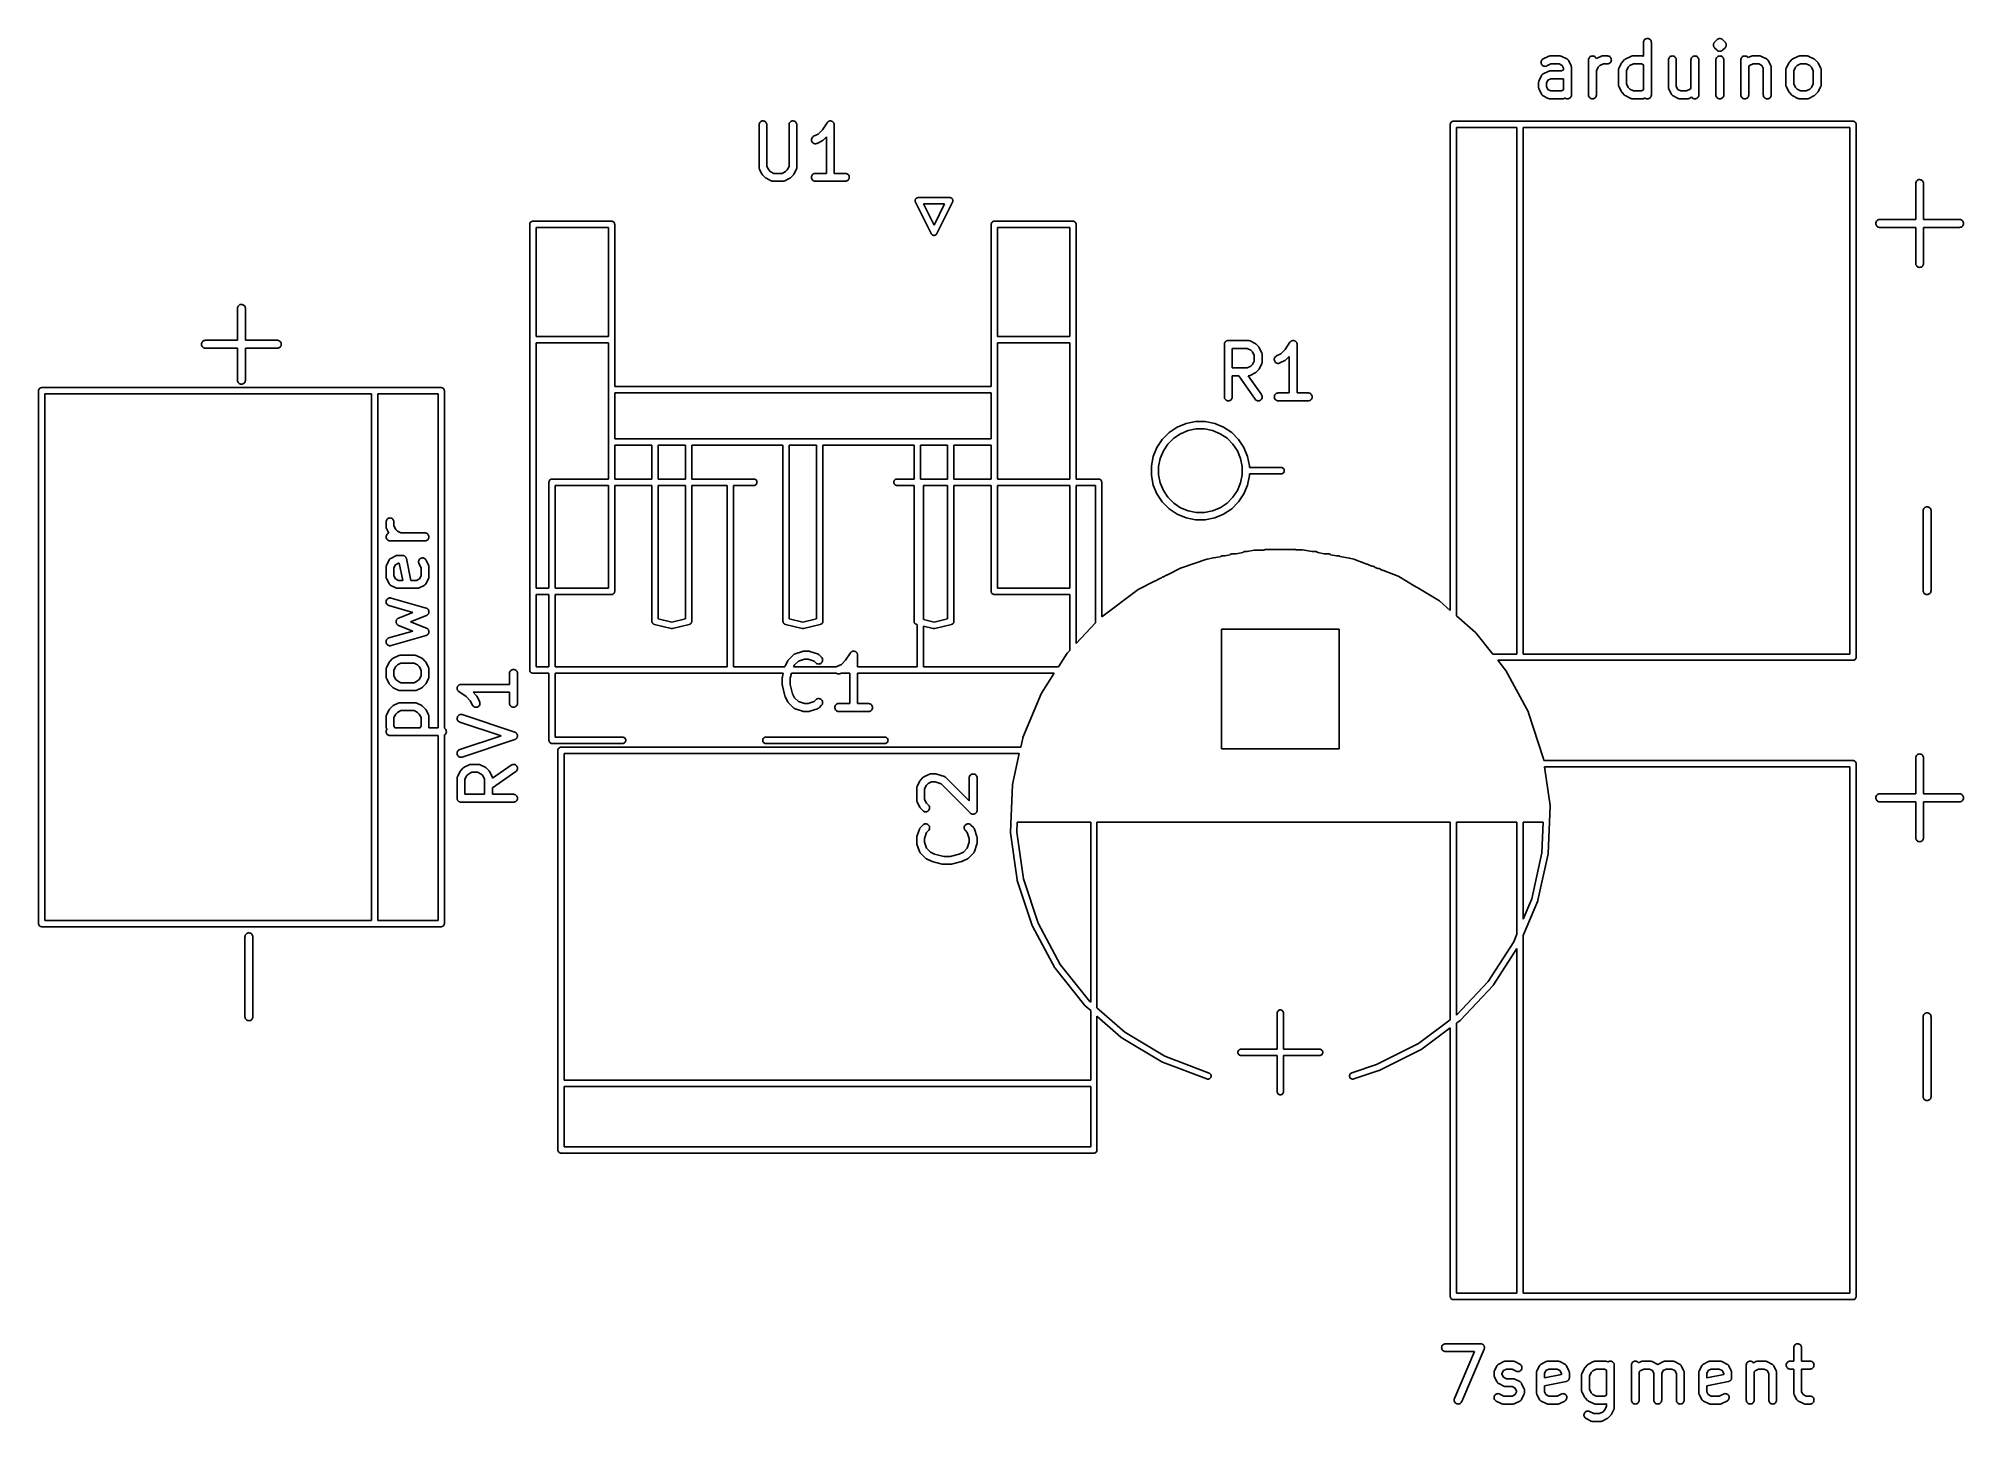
# Model space of a CAD drawing. Extents: x 3.35 to 4.79, y -3.79 to -2.76.
import ezdxf

# ---------------------------------------------------------------- set-up
doc = ezdxf.new("R2010")
doc.units = 0
doc.header["$MEASUREMENT"] = 0
doc.layers.add('BLACK', color=7, linetype='CONTINUOUS')

msp = doc.modelspace()

# ---------------------------------------------------------------- linework, layer by layer
at = {"layer": 'BLACK', "linetype": 'CONTINUOUS'}
for p, q in [((4.55268, -2.7584), (4.55274, -2.75783)), ((4.55268, -2.75844), (4.55268, -2.7584)), ((4.55268, -2.76872), (4.55268, -2.75844)), ((4.55274, -2.75783), (4.55291, -2.75728)), ((4.55291, -2.75728), (4.55319, -2.75677)), ((4.55319, -2.75677), (4.55356, -2.75633)), ((4.55356, -2.75633), (4.55401, -2.75597)), ((4.55401, -2.75597), (4.55452, -2.7557)), ((4.55452, -2.7557), (4.55507, -2.75554)), ((4.55507, -2.75554), (4.55565, -2.75549)), ((4.55565, -2.75549), (4.55622, -2.75555)), ((4.55622, -2.75555), (4.55677, -2.75572)), ((4.55677, -2.75572), (4.55728, -2.75599)), ((4.55728, -2.75599), (4.55772, -2.75636)), ((4.55772, -2.75636), (4.55809, -2.75681)), ((4.55809, -2.75681), (4.55836, -2.75731)), ((4.55836, -2.75731), (4.55852, -2.75787)), ((4.55852, -2.75787), (4.55858, -2.75844)), ((4.55858, -2.75844), (4.55858, -2.79781)), ((4.60517, -2.76028), (4.6052, -2.76001)), ((4.60517, -2.76029), (4.60517, -2.76028)), ((4.60517, -2.7603), (4.60517, -2.76029)), ((4.60519, -2.76058), (4.60517, -2.7603)), ((4.6052, -2.76001), (4.60523, -2.75973)), ((4.60523, -2.75971), (4.60531, -2.75945)), ((4.60523, -2.75972), (4.60523, -2.75971)), ((4.60523, -2.75973), (4.60523, -2.75972)), ((4.60531, -2.75945), (4.6054, -2.75918)), ((4.6054, -2.75916), (4.60554, -2.75892)), ((4.6054, -2.75917), (4.6054, -2.75916)), ((4.6054, -2.75918), (4.6054, -2.75917)), ((4.60554, -2.75892), (4.60567, -2.75867)), ((4.60567, -2.75867), (4.60567, -2.75866)), ((4.60567, -2.75866), (4.60568, -2.75866)), ((4.60568, -2.75866), (4.60586, -2.75844)), ((4.60586, -2.75844), (4.60603, -2.75823)), ((4.60603, -2.75823), (4.60791, -2.75635)), ((4.60791, -2.75635), (4.60792, -2.75634)), ((4.60792, -2.75634), (4.60793, -2.75633)), ((4.60792, -2.75634), (4.60792, -2.75634)), ((4.60792, -2.75634), (4.60792, -2.75634)), ((4.60793, -2.75633), (4.60794, -2.75632)), ((4.60793, -2.75633), (4.60793, -2.75633)), ((4.60793, -2.75633), (4.60793, -2.75633)), ((4.60794, -2.75632), (4.60815, -2.75615)), ((4.60815, -2.75615), (4.60837, -2.75598)), ((4.60837, -2.75598), (4.60838, -2.75597)), ((4.60838, -2.75597), (4.60839, -2.75596)), ((4.60838, -2.75597), (4.60838, -2.75597)), ((4.60838, -2.75597), (4.60838, -2.75597)), ((4.60839, -2.75596), (4.60863, -2.75584)), ((4.60863, -2.75584), (4.60888, -2.75571)), ((4.60888, -2.75571), (4.60889, -2.7557)), ((4.60889, -2.7557), (4.60889, -2.7557)), ((4.60889, -2.7557), (4.6089, -2.7557)), ((4.6089, -2.7557), (4.60917, -2.75562)), ((4.6089, -2.7557), (4.6089, -2.7557)), ((4.60917, -2.75562), (4.60943, -2.75554)), ((4.60943, -2.75554), (4.60944, -2.75554)), ((4.60944, -2.75554), (4.60944, -2.75554)), ((4.60944, -2.75554), (4.60945, -2.75554)), ((4.60945, -2.75554), (4.60973, -2.75551)), ((4.60945, -2.75554), (4.60945, -2.75554)), ((4.60973, -2.75551), (4.61001, -2.75549)), ((4.61001, -2.75549), (4.61002, -2.75549)), ((4.61001, -2.75549), (4.61001, -2.75549)), ((4.61002, -2.75549), (4.61002, -2.75549)), ((4.61002, -2.75549), (4.61003, -2.75549)), ((4.61003, -2.75549), (4.6103, -2.75552)), ((4.6103, -2.75552), (4.61058, -2.75555)), ((4.61058, -2.75555), (4.61058, -2.75555)), ((4.61058, -2.75555), (4.61059, -2.75555)), ((4.61059, -2.75555), (4.61059, -2.75555)), ((4.61059, -2.75555), (4.6106, -2.75555)), ((4.6106, -2.75555), (4.61087, -2.75563)), ((4.61087, -2.75563), (4.61113, -2.75571)), ((4.61113, -2.75571), (4.61114, -2.75572)), ((4.61114, -2.75572), (4.61114, -2.75572)), ((4.61114, -2.75572), (4.61115, -2.75572)), ((4.61115, -2.75572), (4.61115, -2.75572)), ((4.61115, -2.75572), (4.6114, -2.75586)), ((4.6114, -2.75586), (4.61164, -2.75599)), ((4.61164, -2.75599), (4.61164, -2.75599)), ((4.61164, -2.75599), (4.61165, -2.75599)), ((4.61165, -2.75599), (4.61165, -2.756)), ((4.61165, -2.756), (4.61166, -2.756)), ((4.61166, -2.756), (4.61187, -2.75618)), ((4.61187, -2.75618), (4.61208, -2.75635)), ((4.61208, -2.75635), (4.61396, -2.75823)), ((4.61396, -2.75823), (4.61397, -2.75824)), ((4.61397, -2.75824), (4.61397, -2.75824)), ((4.61397, -2.75824), (4.61397, -2.75824)), ((4.61397, -2.75824), (4.61399, -2.75826)), ((4.61399, -2.75826), (4.61416, -2.75848)), ((4.61416, -2.75848), (4.61434, -2.75869)), ((4.61434, -2.75869), (4.61434, -2.7587)), ((4.61434, -2.7587), (4.61435, -2.75871)), ((4.61435, -2.75871), (4.61448, -2.75896)), ((4.61448, -2.75896), (4.6146, -2.7592)), ((4.6146, -2.7592), (4.61461, -2.75921)), ((4.61461, -2.75921), (4.61461, -2.75922)), ((4.61461, -2.75922), (4.61469, -2.75949)), ((4.61469, -2.75949), (4.61477, -2.75975)), ((4.61477, -2.75975), (4.61477, -2.75976)), ((4.61477, -2.75976), (4.61477, -2.75977)), ((4.61477, -2.75977), (4.6148, -2.76005)), ((4.61482, -2.76035), (4.61479, -2.76062)), ((4.6148, -2.76005), (4.61482, -2.76033)), ((4.61482, -2.76033), (4.61482, -2.76034)), ((4.61482, -2.76034), (4.61482, -2.76035)), ((4.47582, -2.77363), (4.47583, -2.77306)), ((4.47591, -2.7742), (4.47582, -2.77363)), ((4.47583, -2.77306), (4.47596, -2.77249)), ((4.47611, -2.77474), (4.47591, -2.7742)), ((4.47596, -2.77249), (4.4762, -2.77197)), ((4.47642, -2.77523), (4.47611, -2.77474)), ((4.4762, -2.77197), (4.47654, -2.7715)), ((4.47654, -2.7715), (4.47695, -2.7711)), ((4.47695, -2.7711), (4.47744, -2.7708)), ((4.47744, -2.7708), (4.48119, -2.76892)), ((4.48321, -2.77452), (4.48008, -2.77608)), ((4.48119, -2.76892), (4.48123, -2.7689)), ((4.48123, -2.7689), (4.48131, -2.76887)), ((4.48131, -2.76887), (4.48139, -2.76883)), ((4.48139, -2.76883), (4.48158, -2.76878)), ((4.48158, -2.76878), (4.48177, -2.76871)), ((4.48177, -2.76871), (4.48186, -2.76869)), ((4.48186, -2.76869), (4.48194, -2.76867)), ((4.48194, -2.76867), (4.48214, -2.76865)), ((4.48214, -2.76865), (4.48234, -2.76862)), ((4.48234, -2.76862), (4.48243, -2.76862)), ((4.48243, -2.76862), (4.48251, -2.76861)), ((4.48251, -2.76861), (4.49001, -2.76861)), ((4.48931, -2.77452), (4.48321, -2.77452)), ((4.49156, -2.77564), (4.48931, -2.77452)), ((4.49001, -2.76861), (4.49005, -2.76861)), ((4.49005, -2.76861), (4.49014, -2.76862)), ((4.49014, -2.76862), (4.49023, -2.76862)), ((4.49023, -2.76862), (4.49042, -2.76865)), ((4.49042, -2.76865), (4.49063, -2.76868)), ((4.49063, -2.76868), (4.49071, -2.7687)), ((4.49071, -2.7687), (4.49079, -2.76872)), ((4.49079, -2.76872), (4.49098, -2.76879)), ((4.49098, -2.76879), (4.49117, -2.76885)), ((4.49117, -2.76885), (4.49125, -2.76889)), ((4.49125, -2.76889), (4.49133, -2.76892)), ((4.49133, -2.76892), (4.49508, -2.7708)), ((4.49508, -2.7708), (4.49512, -2.77082)), ((4.49512, -2.77082), (4.49517, -2.77085)), ((4.49517, -2.77085), (4.49523, -2.77088)), ((4.49523, -2.77088), (4.49541, -2.77101)), ((4.49541, -2.77101), (4.4956, -2.77113)), ((4.4956, -2.77113), (4.49565, -2.77117)), ((4.49565, -2.77117), (4.4957, -2.77121)), ((4.4957, -2.77121), (4.49585, -2.77137)), ((4.49585, -2.77137), (4.49601, -2.77153)), ((4.49601, -2.77153), (4.49605, -2.77158)), ((4.49605, -2.77158), (4.49609, -2.77163)), ((4.49609, -2.77163), (4.49621, -2.77182)), ((4.49621, -2.77182), (4.49634, -2.77201)), ((4.49634, -2.77201), (4.49637, -2.77206)), ((4.49637, -2.77206), (4.4964, -2.77212)), ((4.4964, -2.77212), (4.49828, -2.77587)), ((4.51143, -2.77152), (4.51149, -2.77095)), ((4.51143, -2.77156), (4.51143, -2.77152)), ((4.51143, -2.79781), (4.51143, -2.77156)), ((4.51149, -2.77095), (4.51167, -2.7704)), ((4.51167, -2.7704), (4.51195, -2.7699)), ((4.51195, -2.7699), (4.51232, -2.76945)), ((4.51232, -2.76945), (4.51277, -2.76909)), ((4.51277, -2.76909), (4.51328, -2.76883)), ((4.51328, -2.76883), (4.51383, -2.76866)), ((4.51383, -2.76866), (4.5144, -2.76861)), ((4.5144, -2.76861), (4.51498, -2.76867)), ((4.51498, -2.76867), (4.51553, -2.76884)), ((4.51553, -2.76884), (4.51603, -2.76912)), ((4.51603, -2.76912), (4.51648, -2.76948)), ((4.51648, -2.76948), (4.51684, -2.76993)), ((4.51684, -2.76993), (4.51711, -2.77044)), ((4.51711, -2.77044), (4.51717, -2.77062)), ((4.51717, -2.77062), (4.52056, -2.76892)), ((4.52258, -2.77452), (4.51988, -2.77587)), ((4.52056, -2.76892), (4.5206, -2.7689)), ((4.5206, -2.7689), (4.52068, -2.76887)), ((4.52068, -2.76887), (4.52076, -2.76883)), ((4.52076, -2.76883), (4.52095, -2.76878)), ((4.52095, -2.76878), (4.52114, -2.76871)), ((4.52114, -2.76871), (4.52123, -2.76869)), ((4.52123, -2.76869), (4.52131, -2.76867)), ((4.52131, -2.76867), (4.52151, -2.76865)), ((4.52151, -2.76865), (4.52171, -2.76862)), ((4.52171, -2.76862), (4.5218, -2.76862)), ((4.5218, -2.76862), (4.52188, -2.76861)), ((4.52188, -2.76861), (4.52563, -2.76861)), ((4.52563, -2.77452), (4.52258, -2.77452)), ((4.52563, -2.76861), (4.52567, -2.76861)), ((4.52621, -2.77446), (4.52563, -2.77452)), ((4.52567, -2.76861), (4.52625, -2.76868)), ((4.52676, -2.77429), (4.52621, -2.77446)), ((4.52625, -2.76868), (4.52679, -2.76885)), ((4.52727, -2.77402), (4.52676, -2.77429)), ((4.52679, -2.76885), (4.5273, -2.76913)), ((4.52771, -2.77366), (4.52727, -2.77402)), ((4.5273, -2.76913), (4.52774, -2.7695)), ((4.52808, -2.77321), (4.52771, -2.77366)), ((4.52774, -2.7695), (4.5281, -2.76995)), ((4.52835, -2.77271), (4.52808, -2.77321)), ((4.5281, -2.76995), (4.52837, -2.77046)), ((4.52852, -2.77216), (4.52835, -2.77271)), ((4.52837, -2.77046), (4.52853, -2.77101)), ((4.52858, -2.77158), (4.52852, -2.77216)), ((4.52853, -2.77101), (4.52858, -2.77158)), ((4.53424, -2.77774), (4.53611, -2.77399)), ((4.53611, -2.77399), (4.53613, -2.77396)), ((4.53613, -2.77396), (4.53622, -2.77382)), ((4.53622, -2.77382), (4.5363, -2.77367)), ((4.5363, -2.77367), (4.53638, -2.77358)), ((4.53638, -2.77358), (4.53645, -2.77347)), ((4.53645, -2.77347), (4.53656, -2.77335)), ((4.53656, -2.77335), (4.53667, -2.77323)), ((4.53667, -2.77323), (4.53854, -2.77135)), ((4.53854, -2.77135), (4.53857, -2.77132)), ((4.53857, -2.77132), (4.5387, -2.77122)), ((4.5387, -2.77122), (4.53882, -2.7711)), ((4.53882, -2.7711), (4.53893, -2.77104)), ((4.53893, -2.77104), (4.53902, -2.77096)), ((4.53902, -2.77096), (4.53917, -2.77089)), ((4.53917, -2.77089), (4.53931, -2.7708)), ((4.53931, -2.7708), (4.54306, -2.76892)), ((4.54508, -2.77452), (4.54238, -2.77587)), ((4.54306, -2.76892), (4.5431, -2.7689)), ((4.5431, -2.7689), (4.54318, -2.76887)), ((4.54318, -2.76887), (4.54325, -2.76883)), ((4.54325, -2.76883), (4.54345, -2.76878)), ((4.54345, -2.76878), (4.54364, -2.76871)), ((4.54364, -2.76871), (4.54372, -2.76869)), ((4.54372, -2.76869), (4.54381, -2.76867)), ((4.54381, -2.76867), (4.54401, -2.76865)), ((4.54401, -2.76865), (4.54421, -2.76862)), ((4.54421, -2.76862), (4.54429, -2.76862)), ((4.54429, -2.76862), (4.54438, -2.76861)), ((4.54438, -2.76861), (4.55188, -2.76861)), ((4.55118, -2.77452), (4.54508, -2.77452)), ((4.55268, -2.77526), (4.55118, -2.77452)), ((4.55188, -2.76861), (4.55192, -2.76861)), ((4.55192, -2.76861), (4.55201, -2.76862)), ((4.55201, -2.76862), (4.55209, -2.76862)), ((4.55209, -2.76862), (4.55229, -2.76865)), ((4.55229, -2.76865), (4.55249, -2.76868)), ((4.55249, -2.76868), (4.55258, -2.7687)), ((4.55258, -2.7687), (4.55266, -2.76872)), ((4.55266, -2.76872), (4.55268, -2.76872)), ((4.57142, -2.77152), (4.57149, -2.77095)), ((4.57142, -2.77156), (4.57142, -2.77152)), ((4.57142, -2.79219), (4.57142, -2.77156)), ((4.57149, -2.77095), (4.57166, -2.7704)), ((4.57166, -2.7704), (4.57194, -2.7699)), ((4.57194, -2.7699), (4.57231, -2.76945)), ((4.57231, -2.76945), (4.57276, -2.76909)), ((4.57276, -2.76909), (4.57327, -2.76883)), ((4.57327, -2.76883), (4.57382, -2.76866)), ((4.57382, -2.76866), (4.5744, -2.76861)), ((4.5744, -2.76861), (4.57497, -2.76867)), ((4.57497, -2.76867), (4.57552, -2.76884)), ((4.57552, -2.76884), (4.57603, -2.76912)), ((4.57603, -2.76912), (4.57647, -2.76948)), ((4.57647, -2.76948), (4.57684, -2.76993)), ((4.57684, -2.76993), (4.57711, -2.77044)), ((4.57711, -2.77044), (4.57727, -2.77099)), ((4.57727, -2.77099), (4.57733, -2.77156)), ((4.57733, -2.77156), (4.57733, -2.79149)), ((4.5883, -2.77152), (4.58836, -2.77095)), ((4.5883, -2.77156), (4.5883, -2.77152)), ((4.5883, -2.79284), (4.5883, -2.77156)), ((4.58836, -2.77095), (4.58853, -2.7704)), ((4.58853, -2.7704), (4.58881, -2.7699)), ((4.58881, -2.7699), (4.58918, -2.76945)), ((4.58918, -2.76945), (4.58963, -2.76909)), ((4.58963, -2.76909), (4.59014, -2.76883)), ((4.59014, -2.76883), (4.5907, -2.76866)), ((4.5907, -2.76866), (4.59127, -2.76861)), ((4.59127, -2.76861), (4.59184, -2.76867)), ((4.59184, -2.76867), (4.59239, -2.76884)), ((4.59239, -2.76884), (4.5929, -2.76912)), ((4.5929, -2.76912), (4.59334, -2.76948)), ((4.59334, -2.76948), (4.59371, -2.76993)), ((4.59371, -2.76993), (4.59398, -2.77044)), ((4.59398, -2.77044), (4.59415, -2.77099)), ((4.59415, -2.77099), (4.5942, -2.77156)), ((4.5942, -2.77156), (4.5942, -2.79781)), ((4.60522, -2.76086), (4.60519, -2.76058)), ((4.60522, -2.76087), (4.60522, -2.76086)), ((4.60522, -2.76088), (4.60522, -2.76087)), ((4.6053, -2.76114), (4.60522, -2.76088)), ((4.60538, -2.76141), (4.6053, -2.76114)), ((4.60538, -2.76142), (4.60538, -2.76141)), ((4.60539, -2.76143), (4.60538, -2.76142)), ((4.60552, -2.76168), (4.60539, -2.76143)), ((4.60565, -2.76192), (4.60552, -2.76168)), ((4.60565, -2.76193), (4.60565, -2.76192)), ((4.60566, -2.76194), (4.60565, -2.76193)), ((4.60583, -2.76216), (4.60566, -2.76194)), ((4.606, -2.76237), (4.60583, -2.76216)), ((4.60602, -2.76239), (4.606, -2.76237)), ((4.60603, -2.7624), (4.60602, -2.76239)), ((4.60602, -2.76239), (4.60602, -2.76239)), ((4.60602, -2.76239), (4.60602, -2.76239)), ((4.60791, -2.76428), (4.60603, -2.7624)), ((4.60704, -2.77152), (4.60711, -2.77095)), ((4.60704, -2.77156), (4.60704, -2.77152)), ((4.60704, -2.79781), (4.60704, -2.77156)), ((4.60711, -2.77095), (4.60728, -2.7704)), ((4.60728, -2.7704), (4.60756, -2.7699)), ((4.60756, -2.7699), (4.60793, -2.76945)), ((4.60812, -2.76445), (4.60791, -2.76428)), ((4.60793, -2.76945), (4.60838, -2.76909)), ((4.60834, -2.76463), (4.60812, -2.76445)), ((4.60835, -2.76464), (4.60834, -2.76463)), ((4.60834, -2.76463), (4.60834, -2.76463)), ((4.6086, -2.76477), (4.60835, -2.76464)), ((4.60835, -2.76464), (4.60835, -2.76464)), ((4.60835, -2.76464), (4.60835, -2.76464)), ((4.60838, -2.76909), (4.60889, -2.76883)), ((4.60884, -2.76491), (4.6086, -2.76477)), ((4.60885, -2.76491), (4.60884, -2.76491)), ((4.60886, -2.76491), (4.60885, -2.76491)), ((4.60885, -2.76491), (4.60885, -2.76491)), ((4.60886, -2.76492), (4.60886, -2.76491)), ((4.60913, -2.765), (4.60886, -2.76492)), ((4.60889, -2.76883), (4.60944, -2.76866)), ((4.60939, -2.76508), (4.60913, -2.765)), ((4.6094, -2.76508), (4.60939, -2.76508)), ((4.60941, -2.76508), (4.6094, -2.76508)), ((4.6094, -2.76508), (4.6094, -2.76508)), ((4.60969, -2.76511), (4.60941, -2.76508)), ((4.60941, -2.76508), (4.60941, -2.76508)), ((4.60944, -2.76866), (4.61002, -2.76861)), ((4.60997, -2.76514), (4.60969, -2.76511)), ((4.60998, -2.76514), (4.60997, -2.76514)), ((4.60997, -2.76514), (4.60997, -2.76514)), ((4.60999, -2.76514), (4.60998, -2.76514)), ((4.60998, -2.76514), (4.60998, -2.76514)), ((4.61026, -2.76512), (4.60999, -2.76514)), ((4.61002, -2.76861), (4.61059, -2.76867)), ((4.61054, -2.76509), (4.61026, -2.76512)), ((4.61055, -2.76509), (4.61054, -2.76509)), ((4.61054, -2.76509), (4.61054, -2.76509)), ((4.61056, -2.76509), (4.61055, -2.76509)), ((4.61055, -2.76509), (4.61055, -2.76509)), ((4.61082, -2.76501), (4.61056, -2.76509)), ((4.61059, -2.76867), (4.61114, -2.76884)), ((4.61109, -2.76493), (4.61082, -2.76501)), ((4.6111, -2.76493), (4.61109, -2.76493)), ((4.61111, -2.76493), (4.6111, -2.76493)), ((4.6111, -2.76493), (4.6111, -2.76493)), ((4.61136, -2.7648), (4.61111, -2.76492)), ((4.61111, -2.76492), (4.61111, -2.76493)), ((4.61114, -2.76884), (4.61165, -2.76912)), ((4.6116, -2.76467), (4.61136, -2.7648)), ((4.61161, -2.76466), (4.6116, -2.76467)), ((4.61162, -2.76466), (4.61161, -2.76466)), ((4.61161, -2.76466), (4.61161, -2.76466)), ((4.61184, -2.76448), (4.61162, -2.76465)), ((4.61162, -2.76465), (4.61162, -2.76466)), ((4.61165, -2.76912), (4.61209, -2.76948)), ((4.61205, -2.76431), (4.61184, -2.76448)), ((4.61206, -2.7643), (4.61205, -2.76431)), ((4.61207, -2.76429), (4.61206, -2.7643)), ((4.61206, -2.7643), (4.61206, -2.7643)), ((4.61206, -2.7643), (4.61206, -2.7643)), ((4.61208, -2.76428), (4.61207, -2.76429)), ((4.61207, -2.76429), (4.61207, -2.76429)), ((4.61207, -2.76429), (4.61207, -2.76429)), ((4.61396, -2.7624), (4.61208, -2.76428)), ((4.61209, -2.76948), (4.61246, -2.76993)), ((4.61246, -2.76993), (4.61273, -2.77044)), ((4.61273, -2.77044), (4.61289, -2.77099)), ((4.61289, -2.77099), (4.61295, -2.77156)), ((4.61295, -2.77156), (4.61295, -2.79781)), ((4.61414, -2.76219), (4.61396, -2.7624)), ((4.61431, -2.76197), (4.61414, -2.76219)), ((4.61432, -2.76197), (4.61431, -2.76197)), ((4.61446, -2.76171), (4.61432, -2.76196)), ((4.61432, -2.76196), (4.61432, -2.76197)), ((4.61459, -2.76147), (4.61446, -2.76171)), ((4.6146, -2.76145), (4.61459, -2.76146)), ((4.61459, -2.76146), (4.61459, -2.76147)), ((4.61468, -2.76118), (4.6146, -2.76145)), ((4.61476, -2.76092), (4.61468, -2.76118)), ((4.61477, -2.7609), (4.61476, -2.76091)), ((4.61476, -2.76091), (4.61476, -2.76092)), ((4.61479, -2.76062), (4.61477, -2.7609)), ((4.62579, -2.77152), (4.62586, -2.77095)), ((4.62579, -2.77156), (4.62579, -2.77152)), ((4.62579, -2.79781), (4.62579, -2.77156)), ((4.62586, -2.77095), (4.62603, -2.7704)), ((4.62603, -2.7704), (4.62631, -2.7699)), ((4.62631, -2.7699), (4.62668, -2.76945)), ((4.62668, -2.76945), (4.62713, -2.76909)), ((4.62713, -2.76909), (4.62764, -2.76883)), ((4.62764, -2.76883), (4.62819, -2.76866)), ((4.62819, -2.76866), (4.62876, -2.76861)), ((4.62876, -2.76861), (4.62934, -2.76867)), ((4.62934, -2.76867), (4.62989, -2.76884)), ((4.62989, -2.76884), (4.6304, -2.76912)), ((4.6304, -2.76912), (4.63084, -2.76948)), ((4.63084, -2.76948), (4.63115, -2.76987)), ((4.63115, -2.76987), (4.63305, -2.76892)), ((4.63507, -2.77452), (4.63237, -2.77587)), ((4.63305, -2.76892), (4.63308, -2.7689)), ((4.63308, -2.7689), (4.63317, -2.76887)), ((4.63317, -2.76887), (4.63324, -2.76883)), ((4.63324, -2.76883), (4.63344, -2.76878)), ((4.63344, -2.76878), (4.63363, -2.76871)), ((4.63363, -2.76871), (4.63371, -2.76869)), ((4.63371, -2.76869), (4.63379, -2.76867)), ((4.63379, -2.76867), (4.634, -2.76865)), ((4.634, -2.76865), (4.63419, -2.76862)), ((4.63419, -2.76862), (4.63428, -2.76862)), ((4.63428, -2.76862), (4.63437, -2.76861)), ((4.63437, -2.76861), (4.63999, -2.76861)), ((4.6393, -2.77452), (4.63507, -2.77452)), ((4.64154, -2.77564), (4.6393, -2.77452)), ((4.63999, -2.76861), (4.64003, -2.76861)), ((4.64003, -2.76861), (4.64012, -2.76862)), ((4.64012, -2.76862), (4.64021, -2.76862)), ((4.64021, -2.76862), (4.64041, -2.76865)), ((4.64041, -2.76865), (4.64061, -2.76868)), ((4.64061, -2.76868), (4.64069, -2.7687)), ((4.64069, -2.7687), (4.64077, -2.76872)), ((4.64077, -2.76872), (4.64096, -2.76879)), ((4.64096, -2.76879), (4.64116, -2.76885)), ((4.64116, -2.76885), (4.64123, -2.76889)), ((4.64123, -2.76889), (4.64131, -2.76892)), ((4.64131, -2.76892), (4.64506, -2.7708)), ((4.64506, -2.7708), (4.6451, -2.77082)), ((4.6451, -2.77082), (4.64515, -2.77085)), ((4.64515, -2.77085), (4.64521, -2.77088)), ((4.64521, -2.77088), (4.64539, -2.77101)), ((4.64539, -2.77101), (4.64558, -2.77113)), ((4.64558, -2.77113), (4.64563, -2.77117)), ((4.64563, -2.77117), (4.64568, -2.77121)), ((4.64568, -2.77121), (4.64584, -2.77137)), ((4.64584, -2.77137), (4.646, -2.77153)), ((4.646, -2.77153), (4.64603, -2.77158)), ((4.64603, -2.77158), (4.64608, -2.77163)), ((4.64608, -2.77163), (4.6462, -2.77182)), ((4.6462, -2.77182), (4.64632, -2.77201)), ((4.64632, -2.77201), (4.64635, -2.77206)), ((4.64635, -2.77206), (4.64638, -2.77212)), ((4.64638, -2.77212), (4.64826, -2.77587)), ((4.65985, -2.77774), (4.66172, -2.77399)), ((4.66172, -2.77399), (4.66174, -2.77396)), ((4.66174, -2.77396), (4.66183, -2.77382)), ((4.66183, -2.77382), (4.66191, -2.77367)), ((4.66191, -2.77367), (4.66199, -2.77358)), ((4.66199, -2.77358), (4.66206, -2.77347)), ((4.66206, -2.77347), (4.66217, -2.77335)), ((4.66217, -2.77335), (4.66228, -2.77323)), ((4.66228, -2.77323), (4.66415, -2.77135)), ((4.66415, -2.77135), (4.66418, -2.77132)), ((4.66418, -2.77132), (4.66431, -2.77122)), ((4.66431, -2.77122), (4.66443, -2.7711)), ((4.66443, -2.7711), (4.66454, -2.77104)), ((4.66454, -2.77104), (4.66463, -2.77096)), ((4.66463, -2.77096), (4.66478, -2.77089)), ((4.66478, -2.77089), (4.66492, -2.7708)), ((4.66492, -2.7708), (4.66867, -2.76892)), ((4.67069, -2.77452), (4.66799, -2.77587)), ((4.66867, -2.76892), (4.66871, -2.7689)), ((4.66871, -2.7689), (4.66879, -2.76887)), ((4.66879, -2.76887), (4.66886, -2.76883)), ((4.66886, -2.76883), (4.66906, -2.76878)), ((4.66906, -2.76878), (4.66925, -2.76871)), ((4.66925, -2.76871), (4.66933, -2.76869)), ((4.66933, -2.76869), (4.66942, -2.76867)), ((4.66942, -2.76867), (4.66962, -2.76865)), ((4.66962, -2.76865), (4.66982, -2.76862)), ((4.66982, -2.76862), (4.6699, -2.76862)), ((4.6699, -2.76862), (4.66999, -2.76861)), ((4.66999, -2.76861), (4.67561, -2.76861)), ((4.67492, -2.77452), (4.67069, -2.77452)), ((4.67761, -2.77587), (4.67492, -2.77452)), ((4.67561, -2.76861), (4.67565, -2.76861)), ((4.67565, -2.76861), (4.67574, -2.76862)), ((4.67574, -2.76862), (4.67583, -2.76862)), ((4.67583, -2.76862), (4.67603, -2.76865)), ((4.67603, -2.76865), (4.67623, -2.76868)), ((4.67623, -2.76868), (4.67631, -2.7687)), ((4.67631, -2.7687), (4.6764, -2.76872)), ((4.6764, -2.76872), (4.67658, -2.76879)), ((4.67658, -2.76879), (4.67678, -2.76885)), ((4.67678, -2.76885), (4.67685, -2.76889)), ((4.67685, -2.76889), (4.67693, -2.76892)), ((4.67693, -2.76892), (4.68068, -2.7708)), ((4.68068, -2.7708), (4.68072, -2.77082)), ((4.68072, -2.77082), (4.68086, -2.77091)), ((4.68086, -2.77091), (4.68101, -2.77098)), ((4.68101, -2.77098), (4.6811, -2.77106)), ((4.6811, -2.77106), (4.6812, -2.77113)), ((4.6812, -2.77113), (4.68132, -2.77125)), ((4.68132, -2.77125), (4.68145, -2.77135)), ((4.68145, -2.77135), (4.68333, -2.77323)), ((4.68333, -2.77323), (4.68335, -2.77325)), ((4.68335, -2.77325), (4.68346, -2.77338)), ((4.68346, -2.77338), (4.68357, -2.7735)), ((4.68357, -2.7735), (4.68364, -2.77361)), ((4.68364, -2.77361), (4.68371, -2.7737)), ((4.68371, -2.7737), (4.68379, -2.77385)), ((4.68379, -2.77385), (4.68388, -2.77399)), ((4.68388, -2.77399), (4.68575, -2.77774)), ((4.47394, -2.78822), (4.47398, -2.78802)), ((4.47395, -2.78831), (4.47394, -2.78822)), ((4.47394, -2.7884), (4.47395, -2.78831)), ((4.47394, -2.78844), (4.47394, -2.7884)), ((4.47394, -2.79219), (4.47394, -2.78844)), ((4.47398, -2.78802), (4.474, -2.78782)), ((4.474, -2.78782), (4.47403, -2.78774)), ((4.47403, -2.78774), (4.47404, -2.78765)), ((4.47404, -2.78765), (4.47411, -2.78747)), ((4.47411, -2.78747), (4.47417, -2.78727)), ((4.47417, -2.78727), (4.47422, -2.7872)), ((4.47422, -2.7872), (4.47425, -2.78712)), ((4.47425, -2.78712), (4.47612, -2.78337)), ((4.47612, -2.78337), (4.47614, -2.78333)), ((4.47614, -2.78333), (4.47618, -2.78328)), ((4.47618, -2.78328), (4.4762, -2.78322)), ((4.4762, -2.78322), (4.47633, -2.78304)), ((4.47633, -2.78304), (4.47645, -2.78285)), ((4.47681, -2.77565), (4.47642, -2.77523)), ((4.47645, -2.78285), (4.4765, -2.7828)), ((4.4765, -2.7828), (4.47654, -2.78275)), ((4.47654, -2.78275), (4.4767, -2.78259)), ((4.4767, -2.78259), (4.47686, -2.78243)), ((4.47728, -2.77599), (4.47681, -2.77565)), ((4.47686, -2.78243), (4.47691, -2.7824)), ((4.47691, -2.7824), (4.47695, -2.78235)), ((4.47695, -2.78235), (4.47714, -2.78223)), ((4.47714, -2.78223), (4.47733, -2.78211)), ((4.4778, -2.77623), (4.47728, -2.77599)), ((4.47733, -2.78211), (4.47739, -2.78208)), ((4.47739, -2.78208), (4.47744, -2.78205)), ((4.47744, -2.78205), (4.48119, -2.78017)), ((4.47836, -2.77636), (4.4778, -2.77623)), ((4.47894, -2.77639), (4.47836, -2.77636)), ((4.47951, -2.7763), (4.47894, -2.77639)), ((4.48005, -2.7761), (4.47951, -2.7763)), ((4.48096, -2.78689), (4.47984, -2.78913)), ((4.47984, -2.78913), (4.47984, -2.79149)), ((4.48008, -2.77608), (4.48005, -2.7761)), ((4.48321, -2.78576), (4.48096, -2.78689)), ((4.48119, -2.78017), (4.48123, -2.78015)), ((4.48123, -2.78015), (4.48131, -2.78012)), ((4.48131, -2.78012), (4.48139, -2.78008)), ((4.48139, -2.78008), (4.48158, -2.78002)), ((4.48158, -2.78002), (4.48177, -2.77995)), ((4.48177, -2.77995), (4.48186, -2.77994)), ((4.48186, -2.77994), (4.48194, -2.77992)), ((4.48194, -2.77992), (4.48214, -2.7799)), ((4.48214, -2.7799), (4.48234, -2.77986)), ((4.48234, -2.77986), (4.48243, -2.77987)), ((4.48243, -2.77987), (4.48251, -2.77986)), ((4.48251, -2.77986), (4.49119, -2.77986)), ((4.49189, -2.78576), (4.48321, -2.78576)), ((4.49119, -2.77986), (4.49268, -2.77911)), ((4.49268, -2.77788), (4.49156, -2.77564)), ((4.49197, -2.78576), (4.49189, -2.78576)), ((4.49206, -2.78576), (4.49197, -2.78576)), ((4.49226, -2.78573), (4.49206, -2.78576)), ((4.49246, -2.78571), (4.49226, -2.78573)), ((4.49254, -2.78568), (4.49246, -2.78571)), ((4.49263, -2.78567), (4.49254, -2.78568)), ((4.49268, -2.78565), (4.49263, -2.78567)), ((4.49268, -2.77911), (4.49268, -2.77788)), ((4.49268, -2.79411), (4.49268, -2.78565)), ((4.49828, -2.77587), (4.49829, -2.7759)), ((4.49829, -2.7759), (4.49832, -2.77599)), ((4.49832, -2.77599), (4.49837, -2.77606)), ((4.49837, -2.77606), (4.49842, -2.77626)), ((4.49842, -2.77626), (4.49849, -2.77645)), ((4.49849, -2.77645), (4.49851, -2.77653)), ((4.49851, -2.77653), (4.49853, -2.77661)), ((4.49853, -2.77661), (4.49855, -2.77682)), ((4.49855, -2.77682), (4.49858, -2.77701)), ((4.49858, -2.77701), (4.49858, -2.7771)), ((4.49858, -2.7771), (4.49859, -2.77719)), ((4.49859, -2.77719), (4.49859, -2.79781)), ((4.51868, -2.77706), (4.51734, -2.77976)), ((4.51734, -2.77976), (4.51734, -2.79781)), ((4.51988, -2.77587), (4.51868, -2.77706)), ((4.53393, -2.77902), (4.53394, -2.77893)), ((4.53393, -2.77906), (4.53393, -2.77902)), ((4.53393, -2.79031), (4.53393, -2.77906)), ((4.53394, -2.77885), (4.53397, -2.77865)), ((4.53394, -2.77893), (4.53394, -2.77885)), ((4.53397, -2.77865), (4.53399, -2.77845)), ((4.53399, -2.77845), (4.53402, -2.77837)), ((4.53402, -2.77837), (4.53403, -2.77828)), ((4.53403, -2.77828), (4.53411, -2.77809)), ((4.53411, -2.77809), (4.53417, -2.7779)), ((4.53417, -2.7779), (4.53421, -2.77782)), ((4.53421, -2.77782), (4.53424, -2.77774)), ((4.54118, -2.77706), (4.53983, -2.77976)), ((4.53983, -2.77976), (4.53983, -2.78961)), ((4.54238, -2.77587), (4.54118, -2.77706)), ((4.55268, -2.79411), (4.55268, -2.77526)), ((4.63237, -2.77587), (4.6317, -2.77654)), ((4.6317, -2.77654), (4.6317, -2.79781)), ((4.64266, -2.77788), (4.64154, -2.77564)), ((4.64266, -2.79781), (4.64266, -2.77788)), ((4.64826, -2.77587), (4.64828, -2.7759)), ((4.64828, -2.7759), (4.64831, -2.77599)), ((4.64831, -2.77599), (4.64835, -2.77606)), ((4.64835, -2.77606), (4.64841, -2.77626)), ((4.64841, -2.77626), (4.64847, -2.77645)), ((4.64847, -2.77645), (4.64849, -2.77653)), ((4.64849, -2.77653), (4.64851, -2.77661)), ((4.64851, -2.77661), (4.64853, -2.77682)), ((4.64853, -2.77682), (4.64856, -2.77701)), ((4.64856, -2.77701), (4.64856, -2.7771)), ((4.64856, -2.7771), (4.64857, -2.77719)), ((4.64857, -2.77719), (4.64857, -2.79781)), ((4.65954, -2.77885), (4.65958, -2.77865)), ((4.65955, -2.77893), (4.65954, -2.77885)), ((4.65954, -2.77902), (4.65955, -2.77893)), ((4.65954, -2.77906), (4.65954, -2.77902)), ((4.65954, -2.79031), (4.65954, -2.77906)), ((4.65958, -2.77865), (4.6596, -2.77845)), ((4.6596, -2.77845), (4.65963, -2.77837)), ((4.65963, -2.77837), (4.65964, -2.77828)), ((4.65964, -2.77828), (4.65971, -2.77809)), ((4.65971, -2.77809), (4.65978, -2.7779)), ((4.65978, -2.7779), (4.65982, -2.77782)), ((4.65982, -2.77782), (4.65985, -2.77774)), ((4.66679, -2.77706), (4.66544, -2.77976)), ((4.66544, -2.77976), (4.66544, -2.78961)), ((4.66799, -2.77587), (4.66679, -2.77706)), ((4.67881, -2.77706), (4.67761, -2.77587)), ((4.68016, -2.77976), (4.67881, -2.77706)), ((4.68016, -2.78961), (4.68016, -2.77976)), ((4.68575, -2.77774), (4.68577, -2.77778)), ((4.68577, -2.77778), (4.6858, -2.77786)), ((4.6858, -2.77786), (4.68584, -2.77794)), ((4.68584, -2.77794), (4.6859, -2.77813)), ((4.6859, -2.77813), (4.68597, -2.77832)), ((4.68597, -2.77832), (4.68598, -2.77841)), ((4.68598, -2.77841), (4.68601, -2.77849)), ((4.68601, -2.77849), (4.68603, -2.77869)), ((4.68603, -2.77869), (4.68606, -2.77889)), ((4.68606, -2.77889), (4.68606, -2.77898)), ((4.68606, -2.77898), (4.68606, -2.77906)), ((4.68606, -2.77906), (4.68606, -2.79031)), ((4.47394, -2.79227), (4.47394, -2.79219)), ((4.47394, -2.79236), (4.47394, -2.79227)), ((4.47397, -2.79256), (4.47394, -2.79236)), ((4.47399, -2.79276), (4.47397, -2.79256)), ((4.47402, -2.79284), (4.47399, -2.79276)), ((4.47403, -2.79293), (4.47402, -2.79284)), ((4.4741, -2.79312), (4.47403, -2.79293)), ((4.47416, -2.79331), (4.4741, -2.79312)), ((4.4742, -2.79339), (4.47416, -2.79331)), ((4.47423, -2.79347), (4.4742, -2.79339)), ((4.47425, -2.79351), (4.47423, -2.79347)), ((4.47612, -2.79726), (4.47425, -2.79351)), ((4.47616, -2.79731), (4.47612, -2.79726)), ((4.47618, -2.79737), (4.47616, -2.79731)), ((4.47631, -2.79755), (4.47618, -2.79737)), ((4.47643, -2.79774), (4.47631, -2.79755)), ((4.47647, -2.79779), (4.47643, -2.79774)), ((4.47651, -2.79784), (4.47647, -2.79779)), ((4.47667, -2.798), (4.47651, -2.79784)), ((4.47682, -2.79816), (4.47667, -2.798)), ((4.47688, -2.7982), (4.47682, -2.79816)), ((4.47692, -2.79824), (4.47688, -2.7982)), ((4.47711, -2.79837), (4.47692, -2.79824)), ((4.47729, -2.7985), (4.47711, -2.79837)), ((4.47735, -2.79852), (4.47729, -2.7985)), ((4.47741, -2.79856), (4.47735, -2.79852)), ((4.47744, -2.79858), (4.47741, -2.79856)), ((4.48119, -2.80045), (4.47744, -2.79858)), ((4.47984, -2.79149), (4.48096, -2.79373)), ((4.48096, -2.79373), (4.48321, -2.79486)), ((4.48127, -2.80048), (4.48119, -2.80045)), ((4.48135, -2.80052), (4.48127, -2.80048)), ((4.48154, -2.80059), (4.48135, -2.80052)), ((4.48173, -2.80066), (4.48154, -2.80059)), ((4.48182, -2.80067), (4.48173, -2.80066)), ((4.4819, -2.8007), (4.48182, -2.80067)), ((4.4821, -2.80072), (4.4819, -2.8007)), ((4.4823, -2.80076), (4.4821, -2.80072)), ((4.48238, -2.80075), (4.4823, -2.80076)), ((4.48247, -2.80076), (4.48238, -2.80075)), ((4.48251, -2.80076), (4.48247, -2.80076)), ((4.49189, -2.80076), (4.48251, -2.80076)), ((4.48321, -2.79486), (4.49119, -2.79486)), ((4.49119, -2.79486), (4.49268, -2.79411)), ((4.49197, -2.80075), (4.49189, -2.80076)), ((4.49206, -2.80076), (4.49197, -2.80075)), ((4.49226, -2.80073), (4.49206, -2.80076)), ((4.49246, -2.80071), (4.49226, -2.80073)), ((4.49254, -2.80068), (4.49246, -2.80071)), ((4.49263, -2.80067), (4.49254, -2.80068)), ((4.49282, -2.8006), (4.49263, -2.80067)), ((4.49301, -2.80054), (4.49282, -2.8006)), ((4.49309, -2.8005), (4.49301, -2.80054)), ((4.49317, -2.80047), (4.49309, -2.8005)), ((4.49321, -2.80045), (4.49317, -2.80047)), ((4.49384, -2.80014), (4.49321, -2.80045)), ((4.49398, -2.80026), (4.49384, -2.80014)), ((4.49449, -2.80053), (4.49398, -2.80026)), ((4.49504, -2.8007), (4.49449, -2.80053)), ((4.49561, -2.80076), (4.49504, -2.8007)), ((4.49619, -2.80071), (4.49561, -2.80076)), ((4.49674, -2.80055), (4.49619, -2.80071)), ((4.49725, -2.80028), (4.49674, -2.80055)), ((4.4977, -2.79992), (4.49725, -2.80028)), ((4.49807, -2.79948), (4.4977, -2.79992)), ((4.49835, -2.79897), (4.49807, -2.79948)), ((4.49852, -2.79842), (4.49835, -2.79897)), ((4.49859, -2.79785), (4.49852, -2.79842)), ((4.49859, -2.79781), (4.49859, -2.79785)), ((4.51149, -2.79838), (4.51143, -2.79781)), ((4.51165, -2.79894), (4.51149, -2.79838)), ((4.51192, -2.79944), (4.51165, -2.79894)), ((4.51229, -2.79989), (4.51192, -2.79944)), ((4.51273, -2.80026), (4.51229, -2.79989)), ((4.51324, -2.80053), (4.51273, -2.80026)), ((4.51379, -2.8007), (4.51324, -2.80053)), ((4.51436, -2.80076), (4.51379, -2.8007)), ((4.51494, -2.80071), (4.51436, -2.80076)), ((4.51549, -2.80055), (4.51494, -2.80071)), ((4.516, -2.80028), (4.51549, -2.80055)), ((4.51645, -2.79992), (4.516, -2.80028)), ((4.51682, -2.79948), (4.51645, -2.79992)), ((4.5171, -2.79897), (4.51682, -2.79948)), ((4.51727, -2.79842), (4.5171, -2.79897)), ((4.51734, -2.79785), (4.51727, -2.79842)), ((4.51734, -2.79781), (4.51734, -2.79785)), ((4.53394, -2.7904), (4.53393, -2.79031)), ((4.53393, -2.79048), (4.53394, -2.7904)), ((4.53396, -2.79068), (4.53393, -2.79048)), ((4.53398, -2.79088), (4.53396, -2.79068)), ((4.53401, -2.79097), (4.53398, -2.79088)), ((4.53402, -2.79105), (4.53401, -2.79097)), ((4.53409, -2.79124), (4.53402, -2.79105)), ((4.53415, -2.79144), (4.53409, -2.79124)), ((4.53419, -2.79151), (4.53415, -2.79144)), ((4.53422, -2.79159), (4.53419, -2.79151)), ((4.53424, -2.79163), (4.53422, -2.79159)), ((4.53611, -2.79538), (4.53424, -2.79163)), ((4.5362, -2.79552), (4.53611, -2.79538)), ((4.53628, -2.79567), (4.5362, -2.79552)), ((4.53636, -2.79576), (4.53628, -2.79567)), ((4.53642, -2.79587), (4.53636, -2.79576)), ((4.53653, -2.79599), (4.53642, -2.79587)), ((4.53664, -2.79612), (4.53653, -2.79599)), ((4.53667, -2.79615), (4.53664, -2.79612)), ((4.53854, -2.79802), (4.53667, -2.79615)), ((4.53867, -2.79813), (4.53854, -2.79802)), ((4.53879, -2.79824), (4.53867, -2.79813)), ((4.53889, -2.79831), (4.53879, -2.79824)), ((4.53899, -2.79839), (4.53889, -2.79831)), ((4.53913, -2.79847), (4.53899, -2.79839)), ((4.53927, -2.79856), (4.53913, -2.79847)), ((4.53931, -2.79858), (4.53927, -2.79856)), ((4.54306, -2.80045), (4.53931, -2.79858)), ((4.53983, -2.78961), (4.54118, -2.79231)), ((4.54118, -2.79231), (4.54238, -2.79351)), ((4.54238, -2.79351), (4.54508, -2.79486)), ((4.54314, -2.80048), (4.54306, -2.80045)), ((4.54322, -2.80052), (4.54314, -2.80048)), ((4.54341, -2.80059), (4.54322, -2.80052)), ((4.5436, -2.80066), (4.54341, -2.80059)), ((4.54368, -2.80067), (4.5436, -2.80066)), ((4.54377, -2.8007), (4.54368, -2.80067)), ((4.54397, -2.80072), (4.54377, -2.8007)), ((4.54416, -2.80076), (4.54397, -2.80072)), ((4.54425, -2.80075), (4.54416, -2.80076)), ((4.54434, -2.80076), (4.54425, -2.80075)), ((4.54438, -2.80076), (4.54434, -2.80076)), ((4.55188, -2.80076), (4.54438, -2.80076)), ((4.54508, -2.79486), (4.55118, -2.79486)), ((4.55118, -2.79486), (4.55268, -2.79411)), ((4.55196, -2.80075), (4.55188, -2.80076)), ((4.55205, -2.80076), (4.55196, -2.80075)), ((4.55225, -2.80073), (4.55205, -2.80076)), ((4.55245, -2.80071), (4.55225, -2.80073)), ((4.55254, -2.80068), (4.55245, -2.80071)), ((4.55262, -2.80067), (4.55254, -2.80068)), ((4.55281, -2.8006), (4.55262, -2.80067)), ((4.553, -2.80054), (4.55281, -2.8006)), ((4.55308, -2.8005), (4.553, -2.80054)), ((4.55316, -2.80047), (4.55308, -2.8005)), ((4.5532, -2.80045), (4.55316, -2.80047)), ((4.55383, -2.80014), (4.5532, -2.80045)), ((4.55398, -2.80026), (4.55383, -2.80014)), ((4.55448, -2.80053), (4.55398, -2.80026)), ((4.55503, -2.8007), (4.55448, -2.80053)), ((4.55561, -2.80076), (4.55503, -2.8007)), ((4.55618, -2.80071), (4.55561, -2.80076)), ((4.55673, -2.80055), (4.55618, -2.80071)), ((4.55724, -2.80028), (4.55673, -2.80055)), ((4.55769, -2.79992), (4.55724, -2.80028)), ((4.55806, -2.79948), (4.55769, -2.79992)), ((4.55834, -2.79897), (4.55806, -2.79948)), ((4.55852, -2.79842), (4.55834, -2.79897)), ((4.55858, -2.79785), (4.55852, -2.79842)), ((4.55858, -2.79781), (4.55858, -2.79785)), ((4.57143, -2.79227), (4.57142, -2.79219)), ((4.57143, -2.79236), (4.57143, -2.79227)), ((4.57146, -2.79256), (4.57143, -2.79236)), ((4.57148, -2.79276), (4.57146, -2.79256)), ((4.5715, -2.79284), (4.57148, -2.79276)), ((4.57152, -2.79293), (4.5715, -2.79284)), ((4.57159, -2.79312), (4.57152, -2.79293)), ((4.57165, -2.79331), (4.57159, -2.79312)), ((4.57169, -2.79339), (4.57165, -2.79331)), ((4.57172, -2.79347), (4.57169, -2.79339)), ((4.57173, -2.79351), (4.57172, -2.79347)), ((4.57361, -2.79726), (4.57173, -2.79351)), ((4.57364, -2.79731), (4.57361, -2.79726)), ((4.57367, -2.79737), (4.57364, -2.79731)), ((4.5738, -2.79755), (4.57367, -2.79737)), ((4.57392, -2.79774), (4.5738, -2.79755)), ((4.57396, -2.79779), (4.57392, -2.79774)), ((4.574, -2.79784), (4.57396, -2.79779)), ((4.57416, -2.798), (4.574, -2.79784)), ((4.57431, -2.79816), (4.57416, -2.798)), ((4.57436, -2.7982), (4.57431, -2.79816)), ((4.57441, -2.79824), (4.57436, -2.7982)), ((4.5746, -2.79837), (4.57441, -2.79824)), ((4.57478, -2.7985), (4.5746, -2.79837)), ((4.57484, -2.79852), (4.57478, -2.7985)), ((4.57489, -2.79856), (4.57484, -2.79852)), ((4.57493, -2.79858), (4.57489, -2.79856)), ((4.57868, -2.80045), (4.57493, -2.79858)), ((4.57733, -2.79149), (4.57845, -2.79373)), ((4.57845, -2.79373), (4.5807, -2.79486)), ((4.57876, -2.80048), (4.57868, -2.80045)), ((4.57884, -2.80052), (4.57876, -2.80048)), ((4.57903, -2.80059), (4.57884, -2.80052)), ((4.57922, -2.80066), (4.57903, -2.80059)), ((4.5793, -2.80067), (4.57922, -2.80066)), ((4.57939, -2.8007), (4.5793, -2.80067)), ((4.57959, -2.80072), (4.57939, -2.8007)), ((4.57979, -2.80076), (4.57959, -2.80072)), ((4.57987, -2.80075), (4.57979, -2.80076)), ((4.57996, -2.80076), (4.57987, -2.80075)), ((4.58, -2.80076), (4.57996, -2.80076)), ((4.58562, -2.80076), (4.58, -2.80076)), ((4.5807, -2.79486), (4.58493, -2.79486)), ((4.58493, -2.79486), (4.58762, -2.79351)), ((4.58571, -2.80075), (4.58562, -2.80076)), ((4.5858, -2.80076), (4.58571, -2.80075)), ((4.586, -2.80073), (4.5858, -2.80076)), ((4.5862, -2.80071), (4.586, -2.80073)), ((4.58628, -2.80068), (4.5862, -2.80071)), ((4.58637, -2.80067), (4.58628, -2.80068)), ((4.58656, -2.8006), (4.58637, -2.80067)), ((4.58675, -2.80054), (4.58656, -2.8006)), ((4.58683, -2.8005), (4.58675, -2.80054)), ((4.58691, -2.80047), (4.58683, -2.8005)), ((4.58694, -2.80045), (4.58691, -2.80047)), ((4.58884, -2.7995), (4.58694, -2.80045)), ((4.58762, -2.79351), (4.5883, -2.79284)), ((4.58915, -2.79989), (4.58884, -2.7995)), ((4.5896, -2.80026), (4.58915, -2.79989)), ((4.5901, -2.80053), (4.5896, -2.80026)), ((4.59065, -2.8007), (4.5901, -2.80053)), ((4.59123, -2.80076), (4.59065, -2.8007)), ((4.5918, -2.80071), (4.59123, -2.80076)), ((4.59235, -2.80055), (4.5918, -2.80071)), ((4.59287, -2.80028), (4.59235, -2.80055)), ((4.59331, -2.79992), (4.59287, -2.80028)), ((4.59368, -2.79948), (4.59331, -2.79992)), ((4.59396, -2.79897), (4.59368, -2.79948)), ((4.59414, -2.79842), (4.59396, -2.79897)), ((4.5942, -2.79785), (4.59414, -2.79842)), ((4.5942, -2.79781), (4.5942, -2.79785)), ((4.6071, -2.79838), (4.60704, -2.79781)), ((4.60727, -2.79894), (4.6071, -2.79838)), ((4.60754, -2.79944), (4.60727, -2.79894)), ((4.6079, -2.79989), (4.60754, -2.79944)), ((4.60835, -2.80026), (4.6079, -2.79989)), ((4.60885, -2.80053), (4.60835, -2.80026)), ((4.6094, -2.8007), (4.60885, -2.80053)), ((4.60998, -2.80076), (4.6094, -2.8007)), ((4.61055, -2.80071), (4.60998, -2.80076)), ((4.6111, -2.80055), (4.61055, -2.80071)), ((4.61161, -2.80028), (4.6111, -2.80055)), ((4.61206, -2.79992), (4.61161, -2.80028)), ((4.61243, -2.79948), (4.61206, -2.79992)), ((4.61271, -2.79897), (4.61243, -2.79948)), ((4.61288, -2.79842), (4.61271, -2.79897)), ((4.61295, -2.79785), (4.61288, -2.79842)), ((4.61295, -2.79781), (4.61295, -2.79785)), ((4.62585, -2.79838), (4.62579, -2.79781)), ((4.62601, -2.79894), (4.62585, -2.79838)), ((4.62628, -2.79944), (4.62601, -2.79894)), ((4.62665, -2.79989), (4.62628, -2.79944)), ((4.62709, -2.80026), (4.62665, -2.79989)), ((4.6276, -2.80053), (4.62709, -2.80026)), ((4.62815, -2.8007), (4.6276, -2.80053)), ((4.62872, -2.80076), (4.62815, -2.8007)), ((4.6293, -2.80071), (4.62872, -2.80076)), ((4.62985, -2.80055), (4.6293, -2.80071)), ((4.63036, -2.80028), (4.62985, -2.80055)), ((4.63081, -2.79992), (4.63036, -2.80028)), ((4.63118, -2.79948), (4.63081, -2.79992)), ((4.63146, -2.79897), (4.63118, -2.79948)), ((4.63163, -2.79842), (4.63146, -2.79897)), ((4.6317, -2.79785), (4.63163, -2.79842)), ((4.6317, -2.79781), (4.6317, -2.79785)), ((4.64272, -2.79838), (4.64266, -2.79781)), ((4.64289, -2.79894), (4.64272, -2.79838)), ((4.64316, -2.79944), (4.64289, -2.79894)), ((4.64352, -2.79989), (4.64316, -2.79944)), ((4.64397, -2.80026), (4.64352, -2.79989)), ((4.64447, -2.80053), (4.64397, -2.80026)), ((4.64502, -2.8007), (4.64447, -2.80053)), ((4.6456, -2.80076), (4.64502, -2.8007)), ((4.64617, -2.80071), (4.6456, -2.80076)), ((4.64672, -2.80055), (4.64617, -2.80071)), ((4.64723, -2.80028), (4.64672, -2.80055)), ((4.64768, -2.79992), (4.64723, -2.80028)), ((4.64805, -2.79948), (4.64768, -2.79992)), ((4.64833, -2.79897), (4.64805, -2.79948)), ((4.64851, -2.79842), (4.64833, -2.79897)), ((4.64857, -2.79785), (4.64851, -2.79842)), ((4.64857, -2.79781), (4.64857, -2.79785)), ((4.65955, -2.7904), (4.65954, -2.79031)), ((4.65954, -2.79048), (4.65955, -2.7904)), ((4.65957, -2.79068), (4.65954, -2.79048)), ((4.65959, -2.79088), (4.65957, -2.79068)), ((4.65962, -2.79097), (4.65959, -2.79088)), ((4.65963, -2.79105), (4.65962, -2.79097)), ((4.6597, -2.79124), (4.65963, -2.79105)), ((4.65976, -2.79144), (4.6597, -2.79124)), ((4.6598, -2.79151), (4.65976, -2.79144)), ((4.65983, -2.79159), (4.6598, -2.79151)), ((4.65985, -2.79163), (4.65983, -2.79159)), ((4.66172, -2.79538), (4.65985, -2.79163)), ((4.66181, -2.79552), (4.66172, -2.79538)), ((4.66189, -2.79567), (4.66181, -2.79552)), ((4.66196, -2.79576), (4.66189, -2.79567)), ((4.66203, -2.79587), (4.66196, -2.79576)), ((4.66214, -2.79599), (4.66203, -2.79587)), ((4.66225, -2.79612), (4.66214, -2.79599)), ((4.66228, -2.79615), (4.66225, -2.79612)), ((4.66415, -2.79802), (4.66228, -2.79615)), ((4.66428, -2.79813), (4.66415, -2.79802)), ((4.6644, -2.79824), (4.66428, -2.79813)), ((4.6645, -2.79831), (4.6644, -2.79824)), ((4.6646, -2.79839), (4.6645, -2.79831)), ((4.66474, -2.79847), (4.6646, -2.79839)), ((4.66488, -2.79856), (4.66474, -2.79847)), ((4.66492, -2.79858), (4.66488, -2.79856)), ((4.66867, -2.80045), (4.66492, -2.79858)), ((4.66544, -2.78961), (4.66679, -2.79231)), ((4.66679, -2.79231), (4.66799, -2.79351)), ((4.66799, -2.79351), (4.67069, -2.79486)), ((4.66875, -2.80048), (4.66867, -2.80045)), ((4.66883, -2.80052), (4.66875, -2.80048)), ((4.66902, -2.80059), (4.66883, -2.80052)), ((4.66921, -2.80066), (4.66902, -2.80059)), ((4.66929, -2.80067), (4.66921, -2.80066)), ((4.66937, -2.8007), (4.66929, -2.80067)), ((4.66958, -2.80072), (4.66937, -2.8007)), ((4.66977, -2.80076), (4.66958, -2.80072)), ((4.66986, -2.80075), (4.66977, -2.80076)), ((4.66995, -2.80076), (4.66986, -2.80075)), ((4.66999, -2.80076), (4.66995, -2.80076)), ((4.67561, -2.80076), (4.66999, -2.80076)), ((4.67069, -2.79486), (4.67492, -2.79486)), ((4.67492, -2.79486), (4.67761, -2.79351)), ((4.6757, -2.80075), (4.67561, -2.80076)), ((4.67579, -2.80076), (4.6757, -2.80075)), ((4.67599, -2.80073), (4.67579, -2.80076)), ((4.67619, -2.80071), (4.67599, -2.80073)), ((4.67627, -2.80068), (4.67619, -2.80071)), ((4.67636, -2.80067), (4.67627, -2.80068)), ((4.67654, -2.8006), (4.67636, -2.80067)), ((4.67674, -2.80054), (4.67654, -2.8006)), ((4.67681, -2.8005), (4.67674, -2.80054)), ((4.6769, -2.80047), (4.67681, -2.8005)), ((4.67693, -2.80045), (4.6769, -2.80047)), ((4.68068, -2.79858), (4.67693, -2.80045)), ((4.67761, -2.79351), (4.67881, -2.79231)), ((4.67881, -2.79231), (4.68016, -2.78961)), ((4.68082, -2.79849), (4.68068, -2.79858)), ((4.68097, -2.79841), (4.68082, -2.79849)), ((4.68107, -2.79834), (4.68097, -2.79841)), ((4.68117, -2.79827), (4.68107, -2.79834)), ((4.68129, -2.79816), (4.68117, -2.79827)), ((4.68142, -2.79805), (4.68129, -2.79816)), ((4.68145, -2.79802), (4.68142, -2.79805)), ((4.68333, -2.79615), (4.68145, -2.79802)), ((4.68343, -2.79602), (4.68333, -2.79615)), ((4.68355, -2.7959), (4.68343, -2.79602)), ((4.68361, -2.7958), (4.68355, -2.7959)), ((4.68369, -2.7957), (4.68361, -2.7958)), ((4.68377, -2.79556), (4.68369, -2.7957)), ((4.68386, -2.79542), (4.68377, -2.79556)), ((4.68388, -2.79538), (4.68386, -2.79542)), ((4.68575, -2.79163), (4.68388, -2.79538)), ((4.68578, -2.79155), (4.68575, -2.79163)), ((4.68583, -2.79147), (4.68578, -2.79155)), ((4.68589, -2.79128), (4.68583, -2.79147)), ((4.68596, -2.79109), (4.68589, -2.79128)), ((4.68597, -2.79101), (4.68596, -2.79109)), ((4.686, -2.79093), (4.68597, -2.79101)), ((4.68602, -2.79072), (4.686, -2.79093)), ((4.68606, -2.79053), (4.68602, -2.79072)), ((4.68606, -2.79035), (4.68605, -2.79044)), ((4.68605, -2.79044), (4.68606, -2.79053)), ((4.68606, -2.79031), (4.68606, -2.79035)), ((3.88914, -2.81866), (3.88951, -2.81822)), ((3.88951, -2.81822), (3.88996, -2.81786)), ((3.88996, -2.81786), (3.89047, -2.81759)), ((3.89047, -2.81759), (3.89103, -2.81743)), ((3.89103, -2.81743), (3.8916, -2.81738)), ((3.8916, -2.81738), (3.89217, -2.81744)), ((3.89217, -2.81744), (3.89272, -2.81761)), ((3.89272, -2.81761), (3.89323, -2.81788)), ((3.89323, -2.81788), (3.89367, -2.81825)), ((3.89367, -2.81825), (3.89404, -2.8187)), ((3.91164, -2.81866), (3.91201, -2.81822)), ((3.91201, -2.81822), (3.91246, -2.81786)), ((3.91246, -2.81786), (3.91297, -2.81759)), ((3.91297, -2.81759), (3.91352, -2.81743)), ((3.91352, -2.81743), (3.9141, -2.81738)), ((3.9141, -2.81738), (3.91467, -2.81744)), ((3.91467, -2.81744), (3.91522, -2.81761)), ((3.91522, -2.81761), (3.91573, -2.81788)), ((3.91573, -2.81788), (3.91617, -2.81825)), ((3.91617, -2.81825), (3.91654, -2.8187)), ((3.93995, -2.81844), (3.94013, -2.81822)), ((3.94013, -2.81822), (3.94037, -2.81803)), ((3.94013, -2.81822), (3.94013, -2.81822)), ((3.94013, -2.81822), (3.94013, -2.81822)), ((3.94037, -2.81803), (3.94058, -2.81786)), ((3.94058, -2.81786), (3.94085, -2.81772)), ((3.94058, -2.81786), (3.94058, -2.81786)), ((3.94058, -2.81786), (3.94058, -2.81786)), ((3.94085, -2.81772), (3.94109, -2.81759)), ((3.94109, -2.81759), (3.94109, -2.81759)), ((3.94109, -2.81759), (3.9411, -2.81759)), ((3.9411, -2.81759), (3.94138, -2.81751)), ((3.94138, -2.81751), (3.94164, -2.81743)), ((3.94164, -2.81743), (3.94165, -2.81743)), ((3.94165, -2.81743), (3.94193, -2.8174)), ((3.94165, -2.81743), (3.94165, -2.81743)), ((3.94193, -2.8174), (3.94222, -2.81738)), ((3.94222, -2.81738), (3.94222, -2.81738)), ((3.94222, -2.81738), (3.94252, -2.81741)), ((3.94222, -2.81738), (3.94222, -2.81738)), ((3.94252, -2.81741), (3.94279, -2.81744)), ((3.94279, -2.81744), (3.94279, -2.81744)), ((3.94279, -2.81744), (3.9428, -2.81744)), ((3.9428, -2.81744), (3.94309, -2.81753)), ((3.94309, -2.81753), (3.94334, -2.81761)), ((3.94334, -2.81761), (3.94334, -2.81761)), ((3.94334, -2.81761), (3.94335, -2.81761)), ((3.94335, -2.81761), (3.9436, -2.81775)), ((3.9436, -2.81775), (3.94385, -2.81788)), ((3.94385, -2.81788), (3.94385, -2.81788)), ((3.94385, -2.81788), (3.94385, -2.81788)), ((3.94385, -2.81788), (3.94407, -2.81807)), ((3.94407, -2.81807), (3.94429, -2.81825)), ((3.94429, -2.81825), (3.94429, -2.81825)), ((3.94429, -2.81825), (3.9443, -2.81825)), ((3.9443, -2.81825), (3.94449, -2.81849)), ((4.40803, -2.81868), (4.40832, -2.81832)), ((4.40832, -2.81832), (4.40868, -2.81803)), ((4.40868, -2.81803), (4.40909, -2.81781)), ((4.40909, -2.81781), (4.40954, -2.81767)), ((4.40954, -2.81767), (4.40988, -2.81764)), ((4.40988, -2.81764), (4.41, -2.81763)), ((4.41, -2.81763), (4.41012, -2.81764)), ((4.41012, -2.81764), (4.45988, -2.81764)), ((4.45988, -2.81764), (4.46, -2.81763)), ((4.46, -2.81763), (4.46012, -2.81764)), ((4.46012, -2.81764), (4.70988, -2.81764)), ((4.70988, -2.81764), (4.71, -2.81763)), ((4.71, -2.81763), (4.71012, -2.81764)), ((4.71012, -2.81764), (4.71046, -2.81767)), ((4.71046, -2.81767), (4.71091, -2.81781)), ((4.71091, -2.81781), (4.71132, -2.81803)), ((4.71132, -2.81803), (4.71168, -2.81832)), ((4.71168, -2.81832), (4.71197, -2.81868)), ((3.88863, -2.82029), (3.88869, -2.81972)), ((3.88863, -2.82033), (3.88863, -2.82029)), ((3.88863, -2.8522), (3.88863, -2.82033)), ((3.88869, -2.81972), (3.88886, -2.81917)), ((3.88886, -2.81917), (3.88914, -2.81866)), ((3.89404, -2.8187), (3.89431, -2.8192)), ((3.89431, -2.8192), (3.89448, -2.81976)), ((3.89448, -2.81976), (3.89453, -2.82033)), ((3.89453, -2.82033), (3.89453, -2.8515)), ((3.91112, -2.82029), (3.91119, -2.81972)), ((3.91112, -2.82033), (3.91112, -2.82029)), ((3.91112, -2.8515), (3.91112, -2.82033)), ((3.91119, -2.81972), (3.91136, -2.81917)), ((3.91136, -2.81917), (3.91164, -2.81866)), ((3.91654, -2.8187), (3.91681, -2.8192)), ((3.91681, -2.8192), (3.91697, -2.81976)), ((3.91697, -2.81976), (3.91703, -2.82033)), ((3.91703, -2.82033), (3.91703, -2.8522)), ((3.928, -2.83177), (3.92802, -2.8312)), ((3.9281, -2.83234), (3.928, -2.83177)), ((3.92802, -2.8312), (3.92815, -2.83064)), ((3.9283, -2.83288), (3.9281, -2.83234)), ((3.92815, -2.83064), (3.92839, -2.83011)), ((3.92839, -2.83011), (3.92872, -2.82964)), ((3.92872, -2.82964), (3.92914, -2.82924)), ((3.92914, -2.82924), (3.92963, -2.82894)), ((3.92963, -2.82894), (3.93295, -2.82728)), ((3.93602, -2.83234), (3.93227, -2.83422)), ((3.93295, -2.82728), (3.93615, -2.82407)), ((3.93616, -2.83226), (3.93602, -2.83234)), ((3.93615, -2.82407), (3.93974, -2.81869)), ((3.93631, -2.83218), (3.93616, -2.83226)), ((3.9364, -2.8321), (3.93631, -2.83218)), ((3.93651, -2.83204), (3.9364, -2.8321)), ((3.93663, -2.83192), (3.93651, -2.83204)), ((3.93676, -2.83182), (3.93663, -2.83192)), ((3.93679, -2.83179), (3.93676, -2.83182)), ((3.93924, -2.82933), (3.93679, -2.83179)), ((3.93924, -2.85675), (3.93924, -2.82933)), ((3.93974, -2.81869), (3.93976, -2.81866)), ((3.93976, -2.81866), (3.93995, -2.81844)), ((3.93976, -2.81866), (3.93976, -2.81866)), ((3.93976, -2.81866), (3.93976, -2.81866)), ((3.93976, -2.81866), (3.93976, -2.81866)), ((3.94449, -2.81849), (3.94466, -2.8187)), ((3.94466, -2.8187), (3.94466, -2.8187)), ((3.94466, -2.8187), (3.94466, -2.8187)), ((3.94466, -2.8187), (3.9448, -2.81897)), ((3.9448, -2.81897), (3.94493, -2.8192)), ((3.94493, -2.8192), (3.94493, -2.81921)), ((3.94493, -2.81921), (3.94493, -2.81921)), ((3.94493, -2.81921), (3.94501, -2.81949)), ((3.94501, -2.81949), (3.94509, -2.81976)), ((3.94509, -2.81976), (3.94509, -2.81976)), ((3.94509, -2.81976), (3.94509, -2.81976)), ((3.94509, -2.81976), (3.94512, -2.82005)), ((3.94512, -2.82005), (3.94515, -2.82033)), ((3.94515, -2.82033), (3.94515, -2.85675)), ((4.40763, -2.82), (4.40767, -2.81954)), ((4.40764, -2.82012), (4.40763, -2.82)), ((4.40764, -3.18488), (4.40764, -2.82012)), ((4.40767, -2.81954), (4.40781, -2.81909)), ((4.40781, -2.81909), (4.40803, -2.81868)), ((4.41236, -2.82236), (4.41236, -3.18903)), ((4.45764, -2.82236), (4.41236, -2.82236)), ((4.45764, -3.21764), (4.45764, -2.82236)), ((4.46236, -2.82236), (4.46236, -3.21764)), ((4.70764, -2.82236), (4.46236, -2.82236)), ((4.70764, -3.21764), (4.70764, -2.82236)), ((4.71197, -2.81868), (4.71219, -2.81909)), ((4.71219, -2.81909), (4.71233, -2.81954)), ((4.71233, -2.81954), (4.71237, -2.82)), ((4.71237, -2.82), (4.71236, -2.82012)), ((4.71236, -2.82012), (4.71236, -3.21988)), ((3.9286, -2.83337), (3.9283, -2.83288)), ((3.92899, -2.83379), (3.9286, -2.83337)), ((3.92946, -2.83413), (3.92899, -2.83379)), ((3.92999, -2.83437), (3.92946, -2.83413)), ((3.93055, -2.8345), (3.92999, -2.83437)), ((3.93112, -2.83453), (3.93055, -2.8345)), ((3.93169, -2.83444), (3.93112, -2.83453)), ((3.93223, -2.83424), (3.93169, -2.83444)), ((3.93227, -2.83422), (3.93223, -2.83424)), ((3.88863, -2.85229), (3.88863, -2.8522)), ((3.88863, -2.85237), (3.88863, -2.85229)), ((3.88866, -2.85257), (3.88863, -2.85237)), ((3.88868, -2.85277), (3.88866, -2.85257)), ((3.88871, -2.85286), (3.88868, -2.85277)), ((3.88872, -2.85294), (3.88871, -2.85286)), ((3.88879, -2.85313), (3.88872, -2.85294)), ((3.88885, -2.85333), (3.88879, -2.85313)), ((3.88889, -2.8534), (3.88885, -2.85333)), ((3.88892, -2.85348), (3.88889, -2.8534)), ((3.88894, -2.85352), (3.88892, -2.85348)), ((3.89081, -2.85727), (3.88894, -2.85352)), ((3.8909, -2.85741), (3.89081, -2.85727)), ((3.89098, -2.85756), (3.8909, -2.85741)), ((3.89105, -2.85765), (3.89098, -2.85756)), ((3.89112, -2.85776), (3.89105, -2.85765)), ((3.89123, -2.85788), (3.89112, -2.85776)), ((3.89134, -2.85801), (3.89123, -2.85788)), ((3.89137, -2.85804), (3.89134, -2.85801)), ((3.89324, -2.85991), (3.89137, -2.85804)), ((3.89337, -2.86002), (3.89324, -2.85991)), ((3.89349, -2.86013), (3.89337, -2.86002)), ((3.89359, -2.8602), (3.89349, -2.86013)), ((3.89369, -2.86028), (3.89359, -2.8602)), ((3.89383, -2.86036), (3.89369, -2.86028)), ((3.89397, -2.86045), (3.89383, -2.86036)), ((3.89401, -2.86047), (3.89397, -2.86045)), ((3.89776, -2.86234), (3.89401, -2.86047)), ((3.89453, -2.8515), (3.89588, -2.8542)), ((3.89588, -2.8542), (3.89708, -2.8554)), ((3.89708, -2.8554), (3.89977, -2.85675)), ((3.89977, -2.85675), (3.90588, -2.85675)), ((3.90588, -2.85675), (3.90858, -2.8554)), ((3.91165, -2.86047), (3.9079, -2.86234)), ((3.90858, -2.8554), (3.90977, -2.8542)), ((3.90977, -2.8542), (3.91112, -2.8515)), ((3.91179, -2.86038), (3.91165, -2.86047)), ((3.91193, -2.8603), (3.91179, -2.86038)), ((3.91203, -2.86022), (3.91193, -2.8603)), ((3.91213, -2.86016), (3.91203, -2.86022)), ((3.91226, -2.86005), (3.91213, -2.86016)), ((3.91238, -2.85994), (3.91226, -2.86005)), ((3.91241, -2.85991), (3.91238, -2.85994)), ((3.91429, -2.85804), (3.91241, -2.85991)), ((3.91439, -2.85791), (3.91429, -2.85804)), ((3.91451, -2.85779), (3.91439, -2.85791)), ((3.91458, -2.85769), (3.91451, -2.85779)), ((3.91465, -2.85759), (3.91458, -2.85769)), ((3.91473, -2.85745), (3.91465, -2.85759)), ((3.91482, -2.85731), (3.91473, -2.85745)), ((3.91484, -2.85727), (3.91482, -2.85731)), ((3.91672, -2.85352), (3.91484, -2.85727)), ((3.91675, -2.85344), (3.91672, -2.85352)), ((3.91679, -2.85336), (3.91675, -2.85344)), ((3.91685, -2.85317), (3.91679, -2.85336)), ((3.91692, -2.85298), (3.91685, -2.85317)), ((3.91694, -2.8529), (3.91692, -2.85298)), ((3.91696, -2.85281), (3.91694, -2.8529)), ((3.91699, -2.85261), (3.91696, -2.85281)), ((3.91702, -2.85242), (3.91699, -2.85261)), ((3.91703, -2.85224), (3.91702, -2.85233)), ((3.91702, -2.85233), (3.91702, -2.85242)), ((3.91703, -2.8522), (3.91703, -2.85224)), ((3.928, -2.85968), (3.92806, -2.85911)), ((3.92805, -2.86025), (3.928, -2.85968)), ((3.92821, -2.86081), (3.92805, -2.86025)), ((3.92806, -2.85911), (3.92823, -2.85856)), ((3.92848, -2.86132), (3.92821, -2.86081)), ((3.92823, -2.85856), (3.9285, -2.85805)), ((3.92884, -2.86177), (3.92848, -2.86132)), ((3.9285, -2.85805), (3.92887, -2.8576)), ((3.92887, -2.8576), (3.92931, -2.85724)), ((3.92931, -2.85724), (3.92982, -2.85697)), ((3.92982, -2.85697), (3.93038, -2.8568)), ((3.93038, -2.8568), (3.93095, -2.85675)), ((3.93095, -2.85675), (3.93924, -2.85675)), ((3.94515, -2.85675), (3.95345, -2.85675)), ((3.95345, -2.85675), (3.95349, -2.85675)), ((3.95349, -2.85675), (3.95406, -2.85681)), ((3.95406, -2.85681), (3.95461, -2.85699)), ((3.95461, -2.85699), (3.95511, -2.85726)), ((3.95511, -2.85726), (3.95556, -2.85763)), ((3.95589, -2.86135), (3.95553, -2.8618)), ((3.95556, -2.85763), (3.95592, -2.85808)), ((3.95617, -2.86084), (3.95589, -2.86135)), ((3.95592, -2.85808), (3.95618, -2.85859)), ((3.95634, -2.86029), (3.95617, -2.86084)), ((3.95618, -2.85859), (3.95635, -2.85915)), ((3.9564, -2.85972), (3.95634, -2.86029)), ((3.95635, -2.85915), (3.9564, -2.85972)), ((4.75838, -2.86191), (4.75889, -2.86164)), ((4.75889, -2.86164), (4.75945, -2.86148)), ((4.75945, -2.86148), (4.76002, -2.86143)), ((4.76002, -2.86143), (4.76059, -2.86149)), ((4.76059, -2.86149), (4.76114, -2.86166)), ((4.76114, -2.86166), (4.76165, -2.86193)), ((3.89784, -2.86237), (3.89776, -2.86234)), ((3.89791, -2.86241), (3.89784, -2.86237)), ((3.89811, -2.86247), (3.89791, -2.86241)), ((3.8983, -2.86255), (3.89811, -2.86247)), ((3.89838, -2.86256), (3.8983, -2.86255)), ((3.89846, -2.86259), (3.89838, -2.86256)), ((3.89866, -2.86261), (3.89846, -2.86259)), ((3.89886, -2.86264), (3.89866, -2.86261)), ((3.89895, -2.86264), (3.89886, -2.86264)), ((3.89904, -2.86265), (3.89895, -2.86264)), ((3.89908, -2.86265), (3.89904, -2.86265)), ((3.90658, -2.86265), (3.89908, -2.86265)), ((3.90666, -2.86264), (3.90658, -2.86265)), ((3.90675, -2.86265), (3.90666, -2.86264)), ((3.90695, -2.86262), (3.90675, -2.86265)), ((3.90715, -2.8626), (3.90695, -2.86262)), ((3.90723, -2.86257), (3.90715, -2.8626)), ((3.90732, -2.86256), (3.90723, -2.86257)), ((3.90751, -2.86249), (3.90732, -2.86256)), ((3.9077, -2.86243), (3.90751, -2.86249)), ((3.90778, -2.86239), (3.9077, -2.86243)), ((3.90786, -2.86236), (3.90778, -2.86239)), ((3.9079, -2.86234), (3.90786, -2.86236)), ((3.92928, -2.86214), (3.92884, -2.86177)), ((3.92979, -2.86241), (3.92928, -2.86214)), ((3.93033, -2.86259), (3.92979, -2.86241)), ((3.93091, -2.86265), (3.93033, -2.86259)), ((3.93095, -2.86265), (3.93091, -2.86265)), ((3.95345, -2.86265), (3.93095, -2.86265)), ((3.95402, -2.8626), (3.95345, -2.86265)), ((3.95457, -2.86243), (3.95402, -2.8626)), ((3.95508, -2.86216), (3.95457, -2.86243)), ((3.95553, -2.8618), (3.95508, -2.86216)), ((4.00607, -2.87628), (4.00613, -2.87615)), ((4.00613, -2.87615), (4.00618, -2.87608)), ((4.00618, -2.87608), (4.00622, -2.876)), ((4.00622, -2.876), (4.00631, -2.87589)), ((4.00631, -2.87589), (4.0064, -2.87577)), ((4.0064, -2.87577), (4.00646, -2.87571)), ((4.00646, -2.87571), (4.00651, -2.87564)), ((4.00651, -2.87564), (4.00663, -2.87555)), ((4.00663, -2.87555), (4.00673, -2.87545)), ((4.00673, -2.87545), (4.00681, -2.8754)), ((4.00681, -2.8754), (4.00687, -2.87535)), ((4.00687, -2.87535), (4.007, -2.87528)), ((4.007, -2.87528), (4.00713, -2.8752)), ((4.00713, -2.8752), (4.00721, -2.87517)), ((4.00721, -2.87517), (4.00728, -2.87513)), ((4.00728, -2.87513), (4.00742, -2.87509)), ((4.00742, -2.87509), (4.00756, -2.87503)), ((4.00756, -2.87503), (4.00765, -2.87502)), ((4.00765, -2.87502), (4.00773, -2.87499)), ((4.00773, -2.87499), (4.00787, -2.87498)), ((4.00787, -2.87498), (4.00802, -2.87496)), ((4.00802, -2.87496), (4.00822, -2.87496)), ((4.00822, -2.87496), (4.03178, -2.87496)), ((4.03178, -2.87496), (4.03198, -2.87496)), ((4.03198, -2.87496), (4.03213, -2.87498)), ((4.03213, -2.87498), (4.03227, -2.87499)), ((4.03227, -2.87499), (4.03235, -2.87502)), ((4.03235, -2.87502), (4.03244, -2.87503)), ((4.03244, -2.87503), (4.03258, -2.87509)), ((4.03258, -2.87509), (4.03272, -2.87513)), ((4.03272, -2.87513), (4.03279, -2.87517)), ((4.03279, -2.87517), (4.03287, -2.8752)), ((4.03287, -2.8752), (4.033, -2.87528)), ((4.033, -2.87528), (4.03313, -2.87535)), ((4.03313, -2.87535), (4.0332, -2.8754)), ((4.0332, -2.8754), (4.03327, -2.87545)), ((4.03327, -2.87545), (4.03337, -2.87555)), ((4.03337, -2.87555), (4.03349, -2.87564)), ((4.03349, -2.87564), (4.03354, -2.87571)), ((4.03354, -2.87571), (4.0336, -2.87577)), ((4.0336, -2.87577), (4.03369, -2.87589)), ((4.03369, -2.87589), (4.03378, -2.876)), ((4.03378, -2.876), (4.03382, -2.87608)), ((4.03382, -2.87608), (4.03387, -2.87615)), ((4.03387, -2.87615), (4.03393, -2.87628)), ((4.75705, -2.86434), (4.75711, -2.86377)), ((4.75705, -2.86438), (4.75705, -2.86434)), ((4.75705, -2.89142), (4.75705, -2.86438)), ((4.75711, -2.86377), (4.75729, -2.86322)), ((4.75729, -2.86322), (4.75756, -2.86271)), ((4.75756, -2.86271), (4.75793, -2.86227)), ((4.75793, -2.86227), (4.75838, -2.86191)), ((4.76165, -2.86193), (4.7621, -2.8623)), ((4.7621, -2.8623), (4.76246, -2.86275)), ((4.76246, -2.86275), (4.76273, -2.86325)), ((4.76273, -2.86325), (4.7629, -2.86381)), ((4.7629, -2.86381), (4.76295, -2.86438)), ((4.76295, -2.86438), (4.76295, -2.89142)), ((4.00582, -2.87732), (4.00583, -2.87717)), ((4.00582, -2.87741), (4.00582, -2.87732)), ((4.00582, -2.87749), (4.00582, -2.87741)), ((4.00585, -2.87764), (4.00582, -2.87749)), ((4.00583, -2.87703), (4.00585, -2.87694)), ((4.00583, -2.87717), (4.00583, -2.87703)), ((4.00585, -2.87694), (4.00586, -2.87686)), ((4.00586, -2.87779), (4.00585, -2.87764)), ((4.00586, -2.87686), (4.0059, -2.87672)), ((4.00589, -2.87787), (4.00586, -2.87779)), ((4.0059, -2.87795), (4.00589, -2.87787)), ((4.0059, -2.87672), (4.00594, -2.87657)), ((4.00595, -2.87809), (4.0059, -2.87795)), ((4.00594, -2.87657), (4.00597, -2.8765)), ((4.006, -2.87823), (4.00595, -2.87809)), ((4.00597, -2.8765), (4.006, -2.87641)), ((4.006, -2.87641), (4.00607, -2.87628)), ((4.00609, -2.87841), (4.006, -2.87823)), ((4.01786, -2.90196), (4.00609, -2.87841)), ((4.01201, -2.87969), (4.02, -2.89566)), ((4.02799, -2.87969), (4.01201, -2.87969)), ((4.02, -2.89566), (4.02799, -2.87969)), ((4.03391, -2.87841), (4.02214, -2.90196)), ((4.034, -2.87823), (4.03391, -2.87841)), ((4.03393, -2.87628), (4.034, -2.87641)), ((4.034, -2.87641), (4.03403, -2.8765)), ((4.03405, -2.87809), (4.034, -2.87823)), ((4.03403, -2.8765), (4.03406, -2.87657)), ((4.0341, -2.87795), (4.03405, -2.87809)), ((4.03406, -2.87657), (4.0341, -2.87672)), ((4.0341, -2.87672), (4.03414, -2.87686)), ((4.03411, -2.87787), (4.0341, -2.87795)), ((4.03414, -2.87779), (4.03411, -2.87787)), ((4.03414, -2.87686), (4.03415, -2.87694)), ((4.03415, -2.87764), (4.03414, -2.87779)), ((4.03415, -2.87694), (4.03417, -2.87703)), ((4.03418, -2.87749), (4.03415, -2.87764)), ((4.03417, -2.87703), (4.03417, -2.87717)), ((4.03417, -2.87717), (4.03418, -2.87732)), ((4.03418, -2.87732), (4.03418, -2.87741)), ((4.03418, -2.87741), (4.03418, -2.87749)), ((3.71645, -2.89504), (3.71649, -2.89458)), ((3.71646, -2.89516), (3.71645, -2.89504)), ((3.71646, -2.98154), (3.71646, -2.89516)), ((3.71649, -2.89458), (3.71663, -2.89413)), ((3.71663, -2.89413), (3.71685, -2.89372)), ((3.71685, -2.89372), (3.71714, -2.89336)), ((3.71714, -2.89336), (3.7175, -2.89307)), ((3.7175, -2.89307), (3.71791, -2.89285)), ((3.71791, -2.89285), (3.71836, -2.89271)), ((3.71836, -2.89271), (3.7187, -2.89268)), ((3.7187, -2.89268), (3.71882, -2.89267)), ((3.7187, -2.89268), (3.7187, -2.89268)), ((3.71882, -2.89267), (3.71893, -2.89268)), ((3.71893, -2.89268), (3.77776, -2.89268)), ((3.72118, -2.8974), (3.72118, -2.97929)), ((3.77551, -2.8974), (3.72118, -2.8974)), ((3.77551, -2.97929), (3.77551, -2.8974)), ((3.77776, -2.89268), (3.77787, -2.89267)), ((3.77787, -2.89267), (3.77799, -2.89268)), ((3.77799, -2.89268), (3.77799, -2.89268)), ((3.77799, -2.89268), (3.77834, -2.89271)), ((3.77834, -2.89271), (3.77878, -2.89285)), ((3.77878, -2.89285), (3.77919, -2.89307)), ((3.77919, -2.89307), (3.77955, -2.89336)), ((3.77955, -2.89336), (3.77985, -2.89372)), ((3.77985, -2.89372), (3.78007, -2.89413)), ((3.78007, -2.89413), (3.7802, -2.89458)), ((3.7802, -2.89458), (3.78025, -2.89504)), ((3.78025, -2.89504), (3.78024, -2.89516)), ((3.78024, -2.89516), (3.78024, -2.98154)), ((4.01794, -2.90212), (4.01786, -2.90196)), ((4.01803, -2.90226), (4.01794, -2.90212)), ((4.01812, -2.9024), (4.01803, -2.90226)), ((4.01817, -2.90245), (4.01812, -2.9024)), ((4.01821, -2.9025), (4.01817, -2.90245)), ((4.01833, -2.90262), (4.01821, -2.9025)), ((4.01844, -2.90274), (4.01833, -2.90262)), ((4.0185, -2.90278), (4.01844, -2.90274)), ((4.01854, -2.90282), (4.0185, -2.90278)), ((4.01869, -2.90291), (4.01854, -2.90282)), ((4.01882, -2.90301), (4.01869, -2.90291)), ((4.01888, -2.90303), (4.01882, -2.90301)), ((4.01894, -2.90307), (4.01888, -2.90303)), ((4.0191, -2.90313), (4.01894, -2.90307)), ((4.01925, -2.9032), (4.0191, -2.90313)), ((4.01931, -2.90321), (4.01925, -2.9032)), ((4.01937, -2.90323), (4.01931, -2.90321)), ((4.01954, -2.90326), (4.01937, -2.90323)), ((4.0197, -2.9033), (4.01954, -2.90326)), ((4.01977, -2.9033), (4.0197, -2.9033)), ((4.01983, -2.90331), (4.01977, -2.9033)), ((4.02, -2.90331), (4.01983, -2.90331)), ((4.02017, -2.90331), (4.02, -2.90331)), ((4.02023, -2.9033), (4.02017, -2.90331)), ((4.0203, -2.9033), (4.02023, -2.9033)), ((4.02046, -2.90326), (4.0203, -2.9033)), ((4.02063, -2.90323), (4.02046, -2.90326)), ((4.02069, -2.90321), (4.02063, -2.90323)), ((4.02075, -2.9032), (4.02069, -2.90321)), ((4.0209, -2.90313), (4.02075, -2.9032)), ((4.02106, -2.90307), (4.0209, -2.90313)), ((4.02112, -2.90303), (4.02106, -2.90307)), ((4.02118, -2.90301), (4.02112, -2.90303)), ((4.02131, -2.90291), (4.02118, -2.90301)), ((4.02146, -2.90282), (4.02131, -2.90291)), ((4.0215, -2.90278), (4.02146, -2.90282)), ((4.02156, -2.90274), (4.0215, -2.90278)), ((4.02167, -2.90262), (4.02156, -2.90274)), ((4.02179, -2.9025), (4.02167, -2.90262)), ((4.02183, -2.90245), (4.02179, -2.9025)), ((4.02188, -2.9024), (4.02183, -2.90245)), ((4.02197, -2.90226), (4.02188, -2.9024)), ((4.02206, -2.90212), (4.02197, -2.90226)), ((4.02214, -2.90196), (4.02206, -2.90212)), ((4.0629, -2.89504), (4.06295, -2.89458)), ((4.06291, -2.89516), (4.0629, -2.89504)), ((4.06291, -2.98154), (4.06291, -2.89516)), ((4.06295, -2.89458), (4.06308, -2.89413)), ((4.06308, -2.89413), (4.0633, -2.89372)), ((4.0633, -2.89372), (4.0636, -2.89336)), ((4.0636, -2.89336), (4.06396, -2.89307)), ((4.06396, -2.89307), (4.06437, -2.89285)), ((4.06437, -2.89285), (4.06481, -2.89271)), ((4.06481, -2.89271), (4.06516, -2.89268)), ((4.06516, -2.89268), (4.06528, -2.89267)), ((4.06516, -2.89268), (4.06516, -2.89268)), ((4.06528, -2.89267), (4.06539, -2.89268)), ((4.06539, -2.89268), (4.12421, -2.89268)), ((4.06764, -2.8974), (4.06764, -2.97929)), ((4.12197, -2.8974), (4.06764, -2.8974)), ((4.12197, -2.97929), (4.12197, -2.8974)), ((4.12421, -2.89268), (4.12433, -2.89267)), ((4.12433, -2.89267), (4.12445, -2.89268)), ((4.12445, -2.89268), (4.12445, -2.89268)), ((4.12445, -2.89268), (4.12479, -2.89271)), ((4.12479, -2.89271), (4.12524, -2.89285)), ((4.12524, -2.89285), (4.12565, -2.89307)), ((4.12565, -2.89307), (4.12601, -2.89336)), ((4.12601, -2.89336), (4.1263, -2.89372)), ((4.1263, -2.89372), (4.12652, -2.89413)), ((4.12652, -2.89413), (4.12666, -2.89458)), ((4.12666, -2.89458), (4.1267, -2.89504)), ((4.1267, -2.89504), (4.12669, -2.89516)), ((4.12669, -2.89516), (4.12669, -2.98154)), ((4.72705, -2.89436), (4.72711, -2.89378)), ((4.7271, -2.89493), (4.72705, -2.89436)), ((4.72727, -2.89548), (4.7271, -2.89493)), ((4.72711, -2.89378), (4.72728, -2.89323)), ((4.72753, -2.89599), (4.72727, -2.89548)), ((4.72728, -2.89323), (4.72756, -2.89272)), ((4.72789, -2.89644), (4.72753, -2.89599)), ((4.72756, -2.89272), (4.72792, -2.89228)), ((4.72834, -2.89681), (4.72789, -2.89644)), ((4.72792, -2.89228), (4.72837, -2.89192)), ((4.72884, -2.89709), (4.72834, -2.89681)), ((4.72837, -2.89192), (4.72888, -2.89165)), ((4.72939, -2.89726), (4.72884, -2.89709)), ((4.72888, -2.89165), (4.72943, -2.89148)), ((4.72996, -2.89733), (4.72939, -2.89726)), ((4.72943, -2.89148), (4.73, -2.89142)), ((4.73, -2.89733), (4.72996, -2.89733)), ((4.73, -2.89142), (4.75705, -2.89142)), ((4.75705, -2.89733), (4.73, -2.89733)), ((4.75705, -2.92437), (4.75705, -2.89733)), ((4.76295, -2.89142), (4.79, -2.89142)), ((4.79, -2.89733), (4.76295, -2.89733)), ((4.76295, -2.89733), (4.76295, -2.92437)), ((4.79, -2.89142), (4.79004, -2.89142)), ((4.79057, -2.89727), (4.79, -2.89733)), ((4.79004, -2.89142), (4.79061, -2.89149)), ((4.79112, -2.89711), (4.79057, -2.89727)), ((4.79061, -2.89149), (4.79116, -2.89166)), ((4.79163, -2.89684), (4.79112, -2.89711)), ((4.79116, -2.89166), (4.79166, -2.89194)), ((4.79208, -2.89647), (4.79163, -2.89684)), ((4.79166, -2.89194), (4.79211, -2.89231)), ((4.79244, -2.89603), (4.79208, -2.89647)), ((4.79211, -2.89231), (4.79247, -2.89276)), ((4.79272, -2.89552), (4.79244, -2.89603)), ((4.79247, -2.89276), (4.79273, -2.89327)), ((4.79289, -2.89497), (4.79272, -2.89552)), ((4.79273, -2.89327), (4.7929, -2.89382)), ((4.79295, -2.8944), (4.79289, -2.89497)), ((4.7929, -2.89382), (4.79295, -2.8944)), ((4.7571, -2.92495), (4.75705, -2.92437)), ((4.75727, -2.9255), (4.7571, -2.92495)), ((4.75754, -2.92601), (4.75727, -2.9255)), ((4.7579, -2.92645), (4.75754, -2.92601)), ((4.75835, -2.92682), (4.7579, -2.92645)), ((4.75886, -2.92709), (4.75835, -2.92682)), ((4.75941, -2.92726), (4.75886, -2.92709)), ((4.75998, -2.92732), (4.75941, -2.92726)), ((4.76055, -2.92727), (4.75998, -2.92732)), ((4.76111, -2.92711), (4.76055, -2.92727)), ((4.76162, -2.92684), (4.76111, -2.92711)), ((4.76207, -2.92648), (4.76162, -2.92684)), ((4.76244, -2.92604), (4.76207, -2.92648)), ((4.76271, -2.92554), (4.76244, -2.92604)), ((4.76289, -2.92499), (4.76271, -2.92554)), ((4.76295, -2.92441), (4.76289, -2.92499)), ((4.76295, -2.92437), (4.76295, -2.92441)), ((3.49705, -2.95802), (3.49711, -2.95745)), ((3.49705, -2.95807), (3.49705, -2.95802)), ((3.49705, -2.98211), (3.49705, -2.95807)), ((3.49711, -2.95745), (3.49729, -2.9569)), ((3.49729, -2.9569), (3.49756, -2.9564)), ((3.49756, -2.9564), (3.49793, -2.95596)), ((3.49793, -2.95596), (3.49838, -2.95559)), ((3.49838, -2.95559), (3.49889, -2.95533)), ((3.49889, -2.95533), (3.49945, -2.95516)), ((3.49945, -2.95516), (3.50002, -2.95511)), ((3.50002, -2.95511), (3.50059, -2.95517)), ((3.50059, -2.95517), (3.50114, -2.95534)), ((3.50114, -2.95534), (3.50165, -2.95562)), ((3.50165, -2.95562), (3.5021, -2.95598)), ((3.5021, -2.95598), (3.50246, -2.95643)), ((3.50246, -2.95643), (3.50273, -2.95694)), ((3.50273, -2.95694), (3.5029, -2.95749)), ((3.5029, -2.95749), (3.50295, -2.95807)), ((3.50295, -2.95807), (3.50295, -2.98211)), ((3.47005, -2.98504), (3.47011, -2.98447)), ((3.4701, -2.98562), (3.47005, -2.98504)), ((3.47027, -2.98617), (3.4701, -2.98562)), ((3.47011, -2.98447), (3.47028, -2.98392)), ((3.47053, -2.98668), (3.47027, -2.98617)), ((3.47028, -2.98392), (3.47056, -2.98341)), ((3.47089, -2.98713), (3.47053, -2.98668)), ((3.47056, -2.98341), (3.47092, -2.98297)), ((3.47134, -2.9875), (3.47089, -2.98713)), ((3.47092, -2.98297), (3.47137, -2.9826)), ((3.47184, -2.98778), (3.47134, -2.9875)), ((3.47137, -2.9826), (3.47188, -2.98233)), ((3.47239, -2.98795), (3.47184, -2.98778)), ((3.47188, -2.98233), (3.47243, -2.98217)), ((3.47296, -2.98801), (3.47239, -2.98795)), ((3.47243, -2.98217), (3.473, -2.98211)), ((3.473, -2.98801), (3.47296, -2.98801)), ((3.473, -2.98211), (3.49705, -2.98211)), ((3.49705, -2.98801), (3.473, -2.98801)), ((3.49705, -3.01206), (3.49705, -2.98801)), ((3.50295, -2.98211), (3.527, -2.98211)), ((3.527, -2.98801), (3.50295, -2.98801)), ((3.50295, -2.98801), (3.50295, -3.01206)), ((3.527, -2.98211), (3.52704, -2.98211)), ((3.52757, -2.98796), (3.527, -2.98801)), ((3.52704, -2.98211), (3.52761, -2.98217)), ((3.52812, -2.98779), (3.52757, -2.98796)), ((3.52761, -2.98217), (3.52816, -2.98235)), ((3.52863, -2.98752), (3.52812, -2.98779)), ((3.52816, -2.98235), (3.52866, -2.98263)), ((3.52908, -2.98716), (3.52863, -2.98752)), ((3.52866, -2.98263), (3.52911, -2.983)), ((3.52944, -2.98671), (3.52908, -2.98716)), ((3.52911, -2.983), (3.52947, -2.98345)), ((3.52972, -2.98621), (3.52944, -2.98671)), ((3.52947, -2.98345), (3.52973, -2.98396)), ((3.52989, -2.98566), (3.52972, -2.98621)), ((3.52973, -2.98396), (3.5299, -2.98451)), ((3.52995, -2.98508), (3.52989, -2.98566)), ((3.5299, -2.98451), (3.52995, -2.98508)), ((3.71645, -2.98165), (3.71646, -2.98154)), ((3.71646, -2.98177), (3.71645, -2.98165)), ((3.71646, -3.17051), (3.71646, -2.98177)), ((3.72118, -2.97929), (3.77551, -2.97929)), ((3.72118, -2.98402), (3.72118, -3.16827)), ((3.77551, -2.98402), (3.72118, -2.98402)), ((3.77551, -3.01894), (3.77551, -2.98402)), ((3.78024, -2.98154), (3.78025, -2.98165)), ((3.78025, -2.98165), (3.78024, -2.98177)), ((3.78024, -2.98177), (3.78024, -3.01669)), ((4.0629, -2.98165), (4.06291, -2.98154)), ((4.06291, -2.98177), (4.0629, -2.98165)), ((4.06291, -3.01669), (4.06291, -2.98177)), ((4.06764, -2.97929), (4.12197, -2.97929)), ((4.06764, -2.98402), (4.06764, -3.01894)), ((4.12197, -2.98402), (4.06764, -2.98402)), ((4.12197, -3.0863), (4.12197, -2.98402)), ((4.12669, -2.98154), (4.1267, -2.98165)), ((4.1267, -2.98165), (4.12669, -2.98177)), ((4.12669, -2.98177), (4.12669, -3.0863)), ((4.23799, -2.98517), (4.23802, -2.98489)), ((4.23799, -2.98519), (4.23799, -2.98517)), ((4.23799, -2.98521), (4.23799, -2.98519)), ((4.23799, -2.98519), (4.23799, -2.98519)), ((4.23799, -2.98519), (4.23799, -2.98519)), ((4.23799, -3.02458), (4.23799, -2.98521)), ((4.23802, -2.98489), (4.23805, -2.98462)), ((4.23805, -2.9846), (4.23814, -2.98433)), ((4.23805, -2.98461), (4.23805, -2.9846)), ((4.23805, -2.98462), (4.23805, -2.98461)), ((4.23814, -2.98433), (4.23822, -2.98407)), ((4.23822, -2.98406), (4.23823, -2.98405)), ((4.23822, -2.98407), (4.23822, -2.98406)), ((4.23823, -2.98405), (4.23836, -2.9838)), ((4.23836, -2.9838), (4.23849, -2.98356)), ((4.23849, -2.98356), (4.2385, -2.98355)), ((4.2385, -2.98354), (4.23868, -2.98333)), ((4.2385, -2.98355), (4.2385, -2.98354)), ((4.23868, -2.98333), (4.23886, -2.98312)), ((4.23886, -2.98312), (4.23887, -2.98311)), ((4.23887, -2.98311), (4.23888, -2.9831)), ((4.23888, -2.9831), (4.23909, -2.98293)), ((4.23909, -2.98293), (4.23931, -2.98275)), ((4.23931, -2.98275), (4.23932, -2.98275)), ((4.23932, -2.98274), (4.23957, -2.98261)), ((4.23932, -2.98275), (4.23932, -2.98274)), ((4.23957, -2.98261), (4.23982, -2.98248)), ((4.23982, -2.98248), (4.23983, -2.98248)), ((4.23983, -2.98248), (4.23984, -2.98247)), ((4.23984, -2.98247), (4.2401, -2.9824)), ((4.2401, -2.9824), (4.24037, -2.98232)), ((4.24037, -2.98232), (4.24038, -2.98231)), ((4.24038, -2.98231), (4.24039, -2.98231)), ((4.24039, -2.98231), (4.24066, -2.98229)), ((4.24066, -2.98229), (4.24094, -2.98226)), ((4.24094, -2.98226), (4.25594, -2.98226)), ((4.24389, -2.98816), (4.24389, -3.00288)), ((4.25524, -2.98816), (4.24389, -2.98816)), ((4.25794, -2.98951), (4.25524, -2.98816)), ((4.25594, -2.98226), (4.25598, -2.98226)), ((4.25598, -2.98226), (4.25607, -2.98227)), ((4.25607, -2.98227), (4.25615, -2.98227)), ((4.25615, -2.98227), (4.25635, -2.9823)), ((4.25635, -2.9823), (4.25655, -2.98232)), ((4.25655, -2.98232), (4.25664, -2.98235)), ((4.25664, -2.98235), (4.25672, -2.98236)), ((4.25672, -2.98236), (4.25691, -2.98244)), ((4.25691, -2.98244), (4.2571, -2.9825)), ((4.2571, -2.9825), (4.25718, -2.98254)), ((4.25718, -2.98254), (4.25726, -2.98257)), ((4.25726, -2.98257), (4.26101, -2.98445)), ((4.25914, -2.99071), (4.25794, -2.98951)), ((4.26049, -2.99341), (4.25914, -2.99071)), ((4.26101, -2.98445), (4.26105, -2.98446)), ((4.26105, -2.98446), (4.26119, -2.98455)), ((4.26119, -2.98455), (4.26133, -2.98463)), ((4.26133, -2.98463), (4.26143, -2.98471)), ((4.26143, -2.98471), (4.26153, -2.98478)), ((4.26153, -2.98478), (4.26165, -2.98489)), ((4.26165, -2.98489), (4.26178, -2.985)), ((4.26178, -2.985), (4.26365, -2.98687)), ((4.26365, -2.98687), (4.26368, -2.9869)), ((4.26368, -2.9869), (4.26378, -2.98703)), ((4.26378, -2.98703), (4.2639, -2.98715)), ((4.2639, -2.98715), (4.26396, -2.98726)), ((4.26396, -2.98726), (4.26404, -2.98735)), ((4.26404, -2.98735), (4.26412, -2.9875)), ((4.26412, -2.9875), (4.2642, -2.98764)), ((4.2642, -2.98764), (4.26608, -2.99139)), ((4.26608, -2.99139), (4.2661, -2.99143)), ((4.2661, -2.99143), (4.26613, -2.99151)), ((4.26613, -2.99151), (4.26617, -2.99159)), ((4.26617, -2.99159), (4.26623, -2.99178)), ((4.26623, -2.99178), (4.2663, -2.99197)), ((4.28044, -2.99216), (4.28364, -2.98896)), ((4.28364, -2.98896), (4.28723, -2.98357)), ((4.28723, -2.98357), (4.28725, -2.98354)), ((4.28725, -2.98354), (4.28743, -2.98333)), ((4.28725, -2.98354), (4.28725, -2.98354)), ((4.28725, -2.98354), (4.28725, -2.98354)), ((4.28725, -2.98354), (4.28725, -2.98354)), ((4.28743, -2.98333), (4.28762, -2.9831)), ((4.28762, -2.9831), (4.28785, -2.98292)), ((4.28762, -2.9831), (4.28762, -2.9831)), ((4.28762, -2.9831), (4.28762, -2.9831)), ((4.28785, -2.98292), (4.28807, -2.98274)), ((4.28807, -2.98274), (4.28833, -2.9826)), ((4.28807, -2.98274), (4.28807, -2.98274)), ((4.28807, -2.98274), (4.28807, -2.98274)), ((4.28833, -2.9826), (4.28858, -2.98247)), ((4.28858, -2.98247), (4.28885, -2.9824)), ((4.28858, -2.98247), (4.28858, -2.98247)), ((4.28858, -2.98247), (4.28858, -2.98247)), ((4.28885, -2.9824), (4.28913, -2.98231)), ((4.28913, -2.98231), (4.28913, -2.98231)), ((4.28913, -2.98231), (4.28914, -2.98231)), ((4.28914, -2.98231), (4.28941, -2.98229)), ((4.28941, -2.98229), (4.28971, -2.98226)), ((4.28971, -2.98226), (4.28971, -2.98226)), ((4.28971, -2.98226), (4.28999, -2.98229)), ((4.28971, -2.98226), (4.28971, -2.98226)), ((4.28999, -2.98229), (4.29028, -2.98232)), ((4.29028, -2.98232), (4.29028, -2.98232)), ((4.29028, -2.98232), (4.29028, -2.98232)), ((4.29028, -2.98232), (4.29055, -2.9824)), ((4.29055, -2.9824), (4.29083, -2.98249)), ((4.29083, -2.98249), (4.29083, -2.98249)), ((4.29083, -2.98249), (4.29083, -2.98249)), ((4.29083, -2.98249), (4.29107, -2.98262)), ((4.29107, -2.98262), (4.29134, -2.98276)), ((4.29134, -2.98276), (4.29134, -2.98277)), ((4.29134, -2.98277), (4.29134, -2.98277)), ((4.29134, -2.98277), (4.29155, -2.98294)), ((4.29155, -2.98294), (4.29178, -2.98313)), ((4.29178, -2.98313), (4.29178, -2.98313)), ((4.29178, -2.98313), (4.29178, -2.98313)), ((4.29178, -2.98313), (4.29196, -2.98336)), ((4.29196, -2.98336), (4.29214, -2.98358)), ((4.29214, -2.98358), (4.29215, -2.98358)), ((4.29215, -2.98358), (4.29215, -2.98358)), ((4.29215, -2.98358), (4.29228, -2.98384)), ((4.29228, -2.98384), (4.29242, -2.98409)), ((4.29242, -2.98409), (4.29242, -2.98409)), ((4.29242, -2.98409), (4.29242, -2.98409)), ((4.29242, -2.98409), (4.2925, -2.98435)), ((4.2925, -2.98435), (4.29258, -2.98464)), ((4.29258, -2.98464), (4.29258, -2.98464)), ((4.29258, -2.98464), (4.29258, -2.98464)), ((4.29258, -2.98464), (4.29261, -2.98493)), ((4.29261, -2.98493), (4.29264, -2.98521)), ((4.29264, -2.98521), (4.29264, -3.02163)), ((4.24389, -3.00288), (4.25524, -3.00288)), ((4.25524, -3.00288), (4.25794, -3.00153)), ((4.25794, -3.00153), (4.25914, -3.00034)), ((4.25914, -3.00034), (4.26049, -2.99764)), ((4.26049, -2.99764), (4.26049, -2.99341)), ((4.26162, -3.00618), (4.2615, -3.00629)), ((4.26175, -3.00608), (4.26162, -3.00618)), ((4.26178, -3.00605), (4.26175, -3.00608)), ((4.26365, -3.00417), (4.26178, -3.00605)), ((4.26376, -3.00404), (4.26365, -3.00417)), ((4.26387, -3.00393), (4.26376, -3.00404)), ((4.26394, -3.00382), (4.26387, -3.00393)), ((4.26402, -3.00373), (4.26394, -3.00382)), ((4.2641, -3.00358), (4.26402, -3.00373)), ((4.26419, -3.00344), (4.2641, -3.00358)), ((4.2642, -3.00341), (4.26419, -3.00344)), ((4.26608, -2.99966), (4.2642, -3.00341)), ((4.26611, -2.99957), (4.26608, -2.99966)), ((4.26615, -2.9995), (4.26611, -2.99957)), ((4.26621, -2.99931), (4.26615, -2.9995)), ((4.26629, -2.99912), (4.26621, -2.99931)), ((4.2663, -2.99903), (4.26629, -2.99912)), ((4.2663, -2.99197), (4.26631, -2.99205)), ((4.26633, -2.99895), (4.2663, -2.99903)), ((4.26631, -2.99205), (4.26633, -2.99214)), ((4.26633, -2.99214), (4.26635, -2.99234)), ((4.26635, -2.99875), (4.26633, -2.99895)), ((4.26635, -2.99234), (4.26639, -2.99254)), ((4.26638, -2.99855), (4.26635, -2.99875)), ((4.26639, -2.99254), (4.26638, -2.99262)), ((4.26638, -2.99262), (4.26639, -2.99271)), ((4.26639, -2.99838), (4.26638, -2.99846)), ((4.26638, -2.99846), (4.26638, -2.99855)), ((4.26639, -2.99271), (4.26639, -2.99834)), ((4.26639, -2.99834), (4.26639, -2.99838)), ((4.27549, -2.99665), (4.27551, -2.99608)), ((4.27558, -2.99722), (4.27549, -2.99665)), ((4.27551, -2.99608), (4.27564, -2.99552)), ((4.27579, -2.99776), (4.27558, -2.99722)), ((4.27564, -2.99552), (4.27588, -2.99499)), ((4.27609, -2.99825), (4.27579, -2.99776)), ((4.27588, -2.99499), (4.27621, -2.99452)), ((4.27648, -2.99867), (4.27609, -2.99825)), ((4.27621, -2.99452), (4.27663, -2.99413)), ((4.27695, -2.99901), (4.27648, -2.99867)), ((4.27663, -2.99413), (4.27712, -2.99382)), ((4.27747, -2.99925), (4.27695, -2.99901)), ((4.27712, -2.99382), (4.28044, -2.99216)), ((4.27803, -2.99939), (4.27747, -2.99925)), ((4.27861, -2.99941), (4.27803, -2.99939)), ((4.27918, -2.99932), (4.27861, -2.99941)), ((4.27972, -2.99912), (4.27918, -2.99932)), ((4.27976, -2.9991), (4.27972, -2.99912)), ((4.28351, -2.99723), (4.27976, -2.9991)), ((4.28365, -2.99714), (4.28351, -2.99723)), ((4.28379, -2.99706), (4.28365, -2.99714)), ((4.28389, -2.99699), (4.28379, -2.99706)), ((4.28399, -2.99692), (4.28389, -2.99699)), ((4.28411, -2.99681), (4.28399, -2.99692)), ((4.28424, -2.9967), (4.28411, -2.99681)), ((4.28427, -2.99667), (4.28424, -2.9967)), ((4.28673, -2.99422), (4.28427, -2.99667)), ((4.28673, -3.02163), (4.28673, -2.99422)), ((3.34763, -3.02), (3.34767, -3.01954)), ((3.34764, -3.02012), (3.34763, -3.02)), ((3.34764, -3.41988), (3.34764, -3.02012)), ((3.34767, -3.01954), (3.34781, -3.01909)), ((3.34781, -3.01909), (3.34803, -3.01868)), ((3.34803, -3.01868), (3.34832, -3.01832)), ((3.34832, -3.01832), (3.34868, -3.01803)), ((3.34868, -3.01803), (3.34909, -3.01781)), ((3.34909, -3.01781), (3.34954, -3.01767)), ((3.34954, -3.01767), (3.34988, -3.01764)), ((3.34988, -3.01764), (3.35, -3.01763)), ((3.35, -3.01763), (3.35012, -3.01764)), ((3.35012, -3.01764), (3.59988, -3.01764)), ((3.4971, -3.01263), (3.49705, -3.01206)), ((3.49727, -3.01318), (3.4971, -3.01263)), ((3.49754, -3.01369), (3.49727, -3.01318)), ((3.4979, -3.01414), (3.49754, -3.01369)), ((3.49835, -3.01451), (3.4979, -3.01414)), ((3.49886, -3.01478), (3.49835, -3.01451)), ((3.49941, -3.01495), (3.49886, -3.01478)), ((3.49998, -3.01501), (3.49941, -3.01495)), ((3.50055, -3.01496), (3.49998, -3.01501)), ((3.50111, -3.0148), (3.50055, -3.01496)), ((3.50162, -3.01453), (3.50111, -3.0148)), ((3.50207, -3.01417), (3.50162, -3.01453)), ((3.50244, -3.01373), (3.50207, -3.01417)), ((3.50271, -3.01322), (3.50244, -3.01373)), ((3.50289, -3.01267), (3.50271, -3.01322)), ((3.50295, -3.0121), (3.50289, -3.01267)), ((3.50295, -3.01206), (3.50295, -3.0121)), ((3.59988, -3.01764), (3.6, -3.01763)), ((3.6, -3.01763), (3.60012, -3.01764)), ((3.60012, -3.01764), (3.64988, -3.01764)), ((3.64988, -3.01764), (3.65, -3.01763)), ((3.65, -3.01763), (3.65012, -3.01764)), ((3.65012, -3.01764), (3.65046, -3.01767)), ((3.65046, -3.01767), (3.65091, -3.01781)), ((3.65091, -3.01781), (3.65132, -3.01803)), ((3.65132, -3.01803), (3.65168, -3.01832)), ((3.65168, -3.01832), (3.65197, -3.01868)), ((3.65197, -3.01868), (3.65219, -3.01909)), ((3.65219, -3.01909), (3.65233, -3.01954)), ((3.65233, -3.01954), (3.65237, -3.02)), ((3.65237, -3.02), (3.65236, -3.02012)), ((3.65236, -3.02012), (3.65236, -3.27336)), ((3.7755, -3.01906), (3.77551, -3.01894)), ((3.77551, -3.01917), (3.7755, -3.01906)), ((3.77551, -3.05831), (3.77551, -3.01917)), ((3.78024, -3.01669), (4.06291, -3.01669)), ((4.06764, -3.01894), (4.06765, -3.01906)), ((4.06765, -3.01906), (4.06764, -3.01917)), ((4.06764, -3.01917), (4.06764, -3.05831)), ((4.24878, -3.00879), (4.24389, -3.00879)), ((4.24389, -3.00879), (4.24389, -3.02458)), ((4.26102, -3.02628), (4.24878, -3.00879)), ((4.25603, -3.00878), (4.25598, -3.00878)), ((4.25598, -3.00878), (4.26586, -3.02289)), ((4.25611, -3.00878), (4.25603, -3.00878)), ((4.25631, -3.00875), (4.25611, -3.00878)), ((4.25651, -3.00873), (4.25631, -3.00875)), ((4.2566, -3.00871), (4.25651, -3.00873)), ((4.25668, -3.00869), (4.2566, -3.00871)), ((4.25687, -3.00862), (4.25668, -3.00869)), ((4.25706, -3.00856), (4.25687, -3.00862)), ((4.25714, -3.00852), (4.25706, -3.00856)), ((4.25722, -3.00849), (4.25714, -3.00852)), ((4.25726, -3.00848), (4.25722, -3.00849)), ((4.26101, -3.0066), (4.25726, -3.00848)), ((4.26115, -3.00651), (4.26101, -3.0066)), ((4.2613, -3.00644), (4.26115, -3.00651)), ((4.26139, -3.00636), (4.2613, -3.00644)), ((4.2615, -3.00629), (4.26139, -3.00636)), ((3.35236, -3.02236), (3.35236, -3.41764)), ((3.59764, -3.02236), (3.35236, -3.02236)), ((3.59764, -3.41764), (3.59764, -3.02236)), ((3.60236, -3.02236), (3.60236, -3.41764)), ((3.64764, -3.02236), (3.60236, -3.02236)), ((3.64764, -3.27298), (3.64764, -3.02236)), ((3.78024, -3.02142), (3.78024, -3.05606)), ((4.06291, -3.02142), (3.78024, -3.02142)), ((4.06291, -3.05606), (4.06291, -3.02142)), ((4.23804, -3.02516), (4.23799, -3.02458)), ((4.23821, -3.02571), (4.23804, -3.02516)), ((4.23848, -3.02622), (4.23821, -3.02571)), ((4.23885, -3.02666), (4.23848, -3.02622)), ((4.23929, -3.02703), (4.23885, -3.02666)), ((4.2398, -3.0273), (4.23929, -3.02703)), ((4.24035, -3.02747), (4.2398, -3.0273)), ((4.24092, -3.02753), (4.24035, -3.02747)), ((4.24149, -3.02748), (4.24092, -3.02753)), ((4.24205, -3.02732), (4.24149, -3.02748)), ((4.24256, -3.02705), (4.24205, -3.02732)), ((4.24301, -3.02669), (4.24256, -3.02705)), ((4.24338, -3.02625), (4.24301, -3.02669)), ((4.24366, -3.02575), (4.24338, -3.02625)), ((4.24383, -3.0252), (4.24366, -3.02575)), ((4.24389, -3.02462), (4.24383, -3.0252)), ((4.24389, -3.02458), (4.24389, -3.02462)), ((4.26139, -3.02671), (4.26102, -3.02628)), ((4.26185, -3.02707), (4.26139, -3.02671)), ((4.26236, -3.02733), (4.26185, -3.02707)), ((4.26291, -3.02749), (4.26236, -3.02733)), ((4.26349, -3.02753), (4.26291, -3.02749)), ((4.26406, -3.02747), (4.26349, -3.02753)), ((4.26461, -3.02729), (4.26406, -3.02747)), ((4.26511, -3.02701), (4.26461, -3.02729)), ((4.26555, -3.02664), (4.26511, -3.02701)), ((4.26591, -3.02619), (4.26555, -3.02664)), ((4.26586, -3.02289), (4.26588, -3.02292)), ((4.26588, -3.02292), (4.26616, -3.02343)), ((4.26618, -3.02568), (4.26591, -3.02619)), ((4.26616, -3.02343), (4.26633, -3.02398)), ((4.26634, -3.02513), (4.26618, -3.02568)), ((4.26633, -3.02398), (4.26639, -3.02455)), ((4.26639, -3.02455), (4.26634, -3.02513)), ((4.27548, -3.02456), (4.27554, -3.02399)), ((4.27554, -3.02514), (4.27548, -3.02456)), ((4.27554, -3.02399), (4.27571, -3.02344)), ((4.2757, -3.02569), (4.27554, -3.02514)), ((4.27597, -3.0262), (4.2757, -3.02569)), ((4.27571, -3.02344), (4.27599, -3.02293)), ((4.27633, -3.02665), (4.27597, -3.0262)), ((4.27599, -3.02293), (4.27636, -3.02249)), ((4.27677, -3.02702), (4.27633, -3.02665)), ((4.27636, -3.02249), (4.2768, -3.02212)), ((4.27727, -3.0273), (4.27677, -3.02702)), ((4.2768, -3.02212), (4.27731, -3.02185)), ((4.27782, -3.02747), (4.27727, -3.0273)), ((4.27731, -3.02185), (4.27786, -3.02169)), ((4.2784, -3.02753), (4.27782, -3.02747)), ((4.27786, -3.02169), (4.27844, -3.02163)), ((4.27844, -3.02753), (4.2784, -3.02753)), ((4.27844, -3.02163), (4.28673, -3.02163)), ((4.30093, -3.02753), (4.27844, -3.02753)), ((4.29264, -3.02163), (4.30093, -3.02163)), ((4.30093, -3.02163), (4.30097, -3.02163)), ((4.30151, -3.02748), (4.30093, -3.02753)), ((4.30097, -3.02163), (4.30155, -3.02169)), ((4.30206, -3.02731), (4.30151, -3.02748)), ((4.30155, -3.02169), (4.3021, -3.02187)), ((4.30257, -3.02704), (4.30206, -3.02731)), ((4.3021, -3.02187), (4.3026, -3.02215)), ((4.30301, -3.02668), (4.30257, -3.02704)), ((4.3026, -3.02215), (4.30304, -3.02252)), ((4.30338, -3.02623), (4.30301, -3.02668)), ((4.30304, -3.02252), (4.3034, -3.02297)), ((4.30366, -3.02573), (4.30338, -3.02623)), ((4.3034, -3.02297), (4.30367, -3.02348)), ((4.30383, -3.02518), (4.30366, -3.02573)), ((4.30367, -3.02348), (4.30383, -3.02403)), ((4.30383, -3.02403), (4.30389, -3.0246)), ((4.30389, -3.0246), (4.30383, -3.02518)), ((4.19652, -3.05139), (4.20255, -3.04736)), ((4.20255, -3.04736), (4.20926, -3.04459)), ((4.20926, -3.04459), (4.21637, -3.04317)), ((4.21691, -3.04866), (4.21086, -3.04986)), ((4.21637, -3.04317), (4.22363, -3.04317)), ((4.22309, -3.04866), (4.21691, -3.04866)), ((4.22914, -3.04986), (4.22309, -3.04866)), ((4.22363, -3.04317), (4.23074, -3.04459)), ((4.23074, -3.04459), (4.23745, -3.04736)), ((4.23745, -3.04736), (4.24348, -3.05139)), ((3.7755, -3.05843), (3.77551, -3.05831)), ((3.77551, -3.05854), (3.7755, -3.05843)), ((3.77551, -3.0863), (3.77551, -3.05854)), ((3.78024, -3.05606), (3.81044, -3.05606)), ((3.78024, -3.06079), (3.78024, -3.0863)), ((3.80819, -3.06079), (3.78024, -3.06079)), ((3.80819, -3.0863), (3.80819, -3.06079)), ((3.81044, -3.05606), (3.81055, -3.05605)), ((3.81055, -3.05605), (3.81067, -3.05606)), ((3.81067, -3.05606), (3.83563, -3.05606)), ((3.83339, -3.06079), (3.81291, -3.06079)), ((3.81291, -3.06079), (3.81291, -3.0863)), ((3.83339, -3.0863), (3.83339, -3.06079)), ((3.83563, -3.05606), (3.83575, -3.05605)), ((3.83575, -3.05605), (3.83586, -3.05606)), ((3.83586, -3.05606), (3.90886, -3.05606)), ((3.90661, -3.06079), (3.83811, -3.06079)), ((3.83811, -3.06079), (3.83811, -3.0863)), ((3.90661, -3.1929), (3.90661, -3.06079)), ((3.90886, -3.05606), (3.90898, -3.05605)), ((3.90898, -3.05605), (3.90909, -3.05606)), ((3.90909, -3.05606), (3.93406, -3.05606)), ((3.93181, -3.06079), (3.91134, -3.06079)), ((3.91134, -3.06079), (3.91134, -3.19123)), ((3.93181, -3.19123), (3.93181, -3.06079)), ((3.93406, -3.05606), (3.93417, -3.05605)), ((3.93417, -3.05605), (3.93429, -3.05606)), ((3.93429, -3.05606), (4.00729, -3.05606)), ((3.93654, -3.06079), (3.93654, -3.1929)), ((4.00504, -3.06079), (3.93654, -3.06079)), ((4.00504, -3.0863), (4.00504, -3.06079)), ((4.00729, -3.05606), (4.0074, -3.05605)), ((4.0074, -3.05605), (4.00752, -3.05606)), ((4.00752, -3.05606), (4.03248, -3.05606)), ((4.03024, -3.06079), (4.00976, -3.06079)), ((4.00976, -3.06079), (4.00976, -3.0863)), ((4.03024, -3.0863), (4.03024, -3.06079)), ((4.03248, -3.05606), (4.0326, -3.05605)), ((4.0326, -3.05605), (4.03271, -3.05606)), ((4.03271, -3.05606), (4.06291, -3.05606)), ((4.03496, -3.06079), (4.03496, -3.0863)), ((4.06291, -3.06079), (4.03496, -3.06079)), ((4.06291, -3.0863), (4.06291, -3.06079)), ((4.06764, -3.05831), (4.06765, -3.05843)), ((4.06765, -3.05843), (4.06764, -3.05854)), ((4.06764, -3.05854), (4.06764, -3.0863)), ((4.18459, -3.06926), (4.18736, -3.06255)), ((4.18736, -3.06255), (4.19139, -3.05652)), ((4.19139, -3.05652), (4.19652, -3.05139)), ((4.19565, -3.06002), (4.19222, -3.06515)), ((4.20002, -3.05565), (4.19565, -3.06002)), ((4.20515, -3.05222), (4.20002, -3.05565)), ((4.21086, -3.04986), (4.20515, -3.05222)), ((4.23485, -3.05222), (4.22914, -3.04986)), ((4.23998, -3.05565), (4.23485, -3.05222)), ((4.24435, -3.06002), (4.23998, -3.05565)), ((4.24348, -3.05139), (4.24861, -3.05652)), ((4.24778, -3.06515), (4.24435, -3.06002)), ((4.24861, -3.05652), (4.25264, -3.06255)), ((4.25264, -3.06255), (4.25541, -3.06926)), ((4.18317, -3.07637), (4.18459, -3.06926)), ((4.18317, -3.08363), (4.18317, -3.07637)), ((4.18986, -3.07086), (4.18866, -3.07691)), ((4.18866, -3.07691), (4.18866, -3.08309)), ((4.19222, -3.06515), (4.18986, -3.07086)), ((4.25014, -3.07086), (4.24778, -3.06515)), ((4.25134, -3.07691), (4.25014, -3.07086)), ((4.25134, -3.08309), (4.25134, -3.07691)), ((4.25541, -3.06926), (4.25683, -3.07637)), ((4.25683, -3.07637), (4.25683, -3.07764)), ((4.25683, -3.07764), (4.28075, -3.07764)), ((4.28075, -3.07764), (4.28109, -3.07767)), ((4.28109, -3.07767), (4.28154, -3.07781)), ((4.28154, -3.07781), (4.28195, -3.07803)), ((4.28195, -3.07803), (4.28231, -3.07832)), ((4.28231, -3.07832), (4.2826, -3.07868)), ((3.73089, -3.08866), (3.73094, -3.0882)), ((3.73091, -3.08878), (3.73089, -3.08866)), ((3.73091, -3.16827), (3.73091, -3.08878)), ((3.73094, -3.0882), (3.73107, -3.08775)), ((3.73107, -3.08775), (3.73129, -3.08734)), ((3.73129, -3.08734), (3.73159, -3.08698)), ((3.73159, -3.08698), (3.73195, -3.08669)), ((3.73195, -3.08669), (3.73236, -3.08647)), ((3.73236, -3.08647), (3.7328, -3.08633)), ((3.7328, -3.08633), (3.73315, -3.0863)), ((3.73315, -3.0863), (3.73327, -3.08629)), ((3.73315, -3.0863), (3.73315, -3.0863)), ((3.73327, -3.08629), (3.73338, -3.0863)), ((3.73338, -3.0863), (3.77551, -3.0863)), ((3.73563, -3.09102), (3.73563, -3.16827)), ((3.77551, -3.09102), (3.73563, -3.09102)), ((3.77551, -3.16827), (3.77551, -3.09102)), ((3.78024, -3.0863), (3.80819, -3.0863)), ((3.80819, -3.09102), (3.78024, -3.09102)), ((3.78024, -3.09102), (3.78024, -3.17051)), ((3.80819, -3.1929), (3.80819, -3.09102)), ((3.81291, -3.0863), (3.83339, -3.0863)), ((3.81291, -3.09102), (3.81291, -3.19123)), ((3.83339, -3.09102), (3.81291, -3.09102)), ((3.83339, -3.19123), (3.83339, -3.09102)), ((3.83811, -3.0863), (3.86705, -3.0863)), ((3.83811, -3.09102), (3.83811, -3.1929)), ((3.8648, -3.09102), (3.83811, -3.09102)), ((3.8648, -3.22732), (3.8648, -3.09102)), ((3.86705, -3.0863), (3.86717, -3.08629)), ((3.86717, -3.08629), (3.86728, -3.0863)), ((3.86728, -3.0863), (3.8848, -3.0863)), ((3.8848, -3.09102), (3.86953, -3.09102)), ((3.86953, -3.09102), (3.86953, -3.22732)), ((3.8848, -3.0863), (3.88515, -3.08633)), ((3.88515, -3.09099), (3.8848, -3.09102)), ((3.88515, -3.08633), (3.88559, -3.08647)), ((3.88559, -3.09085), (3.88515, -3.09099)), ((3.88559, -3.08647), (3.886, -3.08669)), ((3.886, -3.09063), (3.88559, -3.09085)), ((3.886, -3.08669), (3.88636, -3.08698)), ((3.88636, -3.09034), (3.886, -3.09063)), ((3.88636, -3.08698), (3.88666, -3.08734)), ((3.88666, -3.08998), (3.88636, -3.09034)), ((3.88666, -3.08734), (3.88688, -3.08775)), ((3.88688, -3.08957), (3.88666, -3.08998)), ((3.88688, -3.08775), (3.88701, -3.0882)), ((3.88701, -3.08912), (3.88688, -3.08957)), ((3.88701, -3.0882), (3.88706, -3.08866)), ((3.88706, -3.08866), (3.88701, -3.08912)), ((3.98979, -3.08866), (3.98984, -3.0882)), ((3.98984, -3.08912), (3.98979, -3.08866)), ((3.98984, -3.0882), (3.98997, -3.08775)), ((3.98997, -3.08957), (3.98984, -3.08912)), ((3.98997, -3.08775), (3.99019, -3.08734)), ((3.99019, -3.08998), (3.98997, -3.08957)), ((3.99019, -3.08734), (3.99049, -3.08698)), ((3.99049, -3.09034), (3.99019, -3.08998)), ((3.99049, -3.08698), (3.99085, -3.08669)), ((3.99085, -3.09063), (3.99049, -3.09034)), ((3.99085, -3.08669), (3.99126, -3.08647)), ((3.99126, -3.09085), (3.99085, -3.09063)), ((3.99126, -3.08647), (3.9917, -3.08633)), ((3.9917, -3.09099), (3.99126, -3.09085)), ((3.9917, -3.08633), (3.99205, -3.0863)), ((3.99205, -3.09102), (3.9917, -3.09099)), ((3.99205, -3.0863), (4.00504, -3.0863)), ((4.00504, -3.09102), (3.99205, -3.09102)), ((4.00504, -3.1929), (4.00504, -3.09102)), ((4.00976, -3.0863), (4.0098, -3.0863)), ((4.0098, -3.0863), (4.03024, -3.0863)), ((4.01205, -3.09102), (4.01205, -3.1918)), ((4.03024, -3.09102), (4.01205, -3.09102)), ((4.03024, -3.19123), (4.03024, -3.09102)), ((4.03496, -3.0863), (4.06291, -3.0863)), ((4.03496, -3.09102), (4.03496, -3.1929)), ((4.06291, -3.09102), (4.03496, -3.09102)), ((4.06291, -3.17051), (4.06291, -3.09102)), ((4.06764, -3.0863), (4.12197, -3.0863)), ((4.06764, -3.09102), (4.06764, -3.16827)), ((4.12197, -3.09102), (4.06764, -3.09102)), ((4.12197, -3.16827), (4.12197, -3.09102)), ((4.12669, -3.0863), (4.14343, -3.0863)), ((4.12669, -3.09102), (4.12669, -3.17051)), ((4.14118, -3.09102), (4.12669, -3.09102)), ((4.14118, -3.19432), (4.14118, -3.09102)), ((4.14343, -3.0863), (4.14354, -3.08629)), ((4.14354, -3.08629), (4.14366, -3.0863)), ((4.14366, -3.0863), (4.14401, -3.08633)), ((4.14401, -3.08633), (4.14445, -3.08647)), ((4.14445, -3.08647), (4.14486, -3.08669)), ((4.14486, -3.08669), (4.14522, -3.08698)), ((4.14522, -3.08698), (4.14552, -3.08734)), ((4.14552, -3.08734), (4.14574, -3.08775)), ((4.14574, -3.08775), (4.14587, -3.0882)), ((4.14587, -3.0882), (4.14592, -3.08866)), ((4.14592, -3.08866), (4.14591, -3.08878)), ((4.14591, -3.08878), (4.14591, -3.18966)), ((4.18459, -3.09074), (4.18317, -3.08363)), ((4.18736, -3.09745), (4.18459, -3.09074)), ((4.18866, -3.08309), (4.18986, -3.08914)), ((4.18986, -3.08914), (4.19222, -3.09485)), ((4.24778, -3.09485), (4.25014, -3.08914)), ((4.25014, -3.08914), (4.25134, -3.08309)), ((4.25541, -3.09074), (4.25264, -3.09745)), ((4.25683, -3.08363), (4.25541, -3.09074)), ((4.28075, -3.08236), (4.25683, -3.08236)), ((4.25683, -3.08236), (4.25683, -3.08363)), ((4.28109, -3.08233), (4.28075, -3.08236)), ((4.28154, -3.08219), (4.28109, -3.08233)), ((4.28195, -3.08197), (4.28154, -3.08219)), ((4.28231, -3.08168), (4.28195, -3.08197)), ((4.2826, -3.08132), (4.28231, -3.08168)), ((4.2826, -3.07868), (4.28282, -3.07909)), ((4.28282, -3.08091), (4.2826, -3.08132)), ((4.28282, -3.07909), (4.28296, -3.07954)), ((4.28296, -3.08046), (4.28282, -3.08091)), ((4.28296, -3.07954), (4.283, -3.08)), ((4.283, -3.08), (4.28296, -3.08046)), ((4.19139, -3.10348), (4.18736, -3.09745)), ((4.19652, -3.10861), (4.19139, -3.10348)), ((4.19222, -3.09485), (4.19565, -3.09998)), ((4.19565, -3.09998), (4.20002, -3.10435)), ((4.20002, -3.10435), (4.20515, -3.10778)), ((4.23485, -3.10778), (4.23998, -3.10435)), ((4.23998, -3.10435), (4.24435, -3.09998)), ((4.24861, -3.10348), (4.24348, -3.10861)), ((4.24435, -3.09998), (4.24778, -3.09485)), ((4.25264, -3.09745), (4.24861, -3.10348)), ((4.76401, -3.10753), (4.76452, -3.10727)), ((4.76452, -3.10727), (4.76507, -3.1071)), ((4.76507, -3.1071), (4.76564, -3.10705)), ((4.76564, -3.10705), (4.76622, -3.10711)), ((4.76622, -3.10711), (4.76677, -3.10728)), ((4.76677, -3.10728), (4.76728, -3.10756)), ((3.60861, -3.11841), (3.60868, -3.11783)), ((3.60861, -3.11845), (3.60861, -3.11841)), ((3.60861, -3.1222), (3.60861, -3.11845)), ((3.60868, -3.11783), (3.60885, -3.11728)), ((3.60885, -3.11728), (3.60913, -3.11678)), ((3.60913, -3.11678), (3.6095, -3.11634)), ((3.6095, -3.11634), (3.60995, -3.11598)), ((3.60995, -3.11598), (3.61046, -3.11571)), ((3.61046, -3.11571), (3.61101, -3.11555)), ((3.61101, -3.11555), (3.61158, -3.1155)), ((3.61158, -3.1155), (3.61216, -3.11556)), ((3.61216, -3.11556), (3.61271, -3.11573)), ((3.61271, -3.11573), (3.61321, -3.116)), ((3.61321, -3.116), (3.61366, -3.11637)), ((3.61366, -3.11637), (3.61402, -3.11681)), ((3.61402, -3.11681), (3.61429, -3.11732)), ((3.61429, -3.11732), (3.61446, -3.11787)), ((3.61446, -3.11787), (3.61452, -3.11845)), ((3.61452, -3.11845), (3.61452, -3.1215)), ((3.61452, -3.1215), (3.61587, -3.1242)), ((4.20255, -3.11264), (4.19652, -3.10861)), ((4.20926, -3.11541), (4.20255, -3.11264)), ((4.20515, -3.10778), (4.21086, -3.11014)), ((4.21637, -3.11683), (4.20926, -3.11541)), ((4.21086, -3.11014), (4.21691, -3.11134)), ((4.22363, -3.11683), (4.21637, -3.11683)), ((4.21691, -3.11134), (4.22309, -3.11134)), ((4.22309, -3.11134), (4.22914, -3.11014)), ((4.23074, -3.11541), (4.22363, -3.11683)), ((4.22914, -3.11014), (4.23485, -3.10778)), ((4.23745, -3.11264), (4.23074, -3.11541)), ((4.24348, -3.10861), (4.23745, -3.11264)), ((4.76267, -3.10996), (4.76274, -3.10939)), ((4.76267, -3.11), (4.76267, -3.10996)), ((4.76267, -3.17), (4.76267, -3.11)), ((4.76274, -3.10939), (4.76291, -3.10884)), ((4.76291, -3.10884), (4.76319, -3.10834)), ((4.76319, -3.10834), (4.76356, -3.10789)), ((4.76356, -3.10789), (4.76401, -3.10753)), ((4.76728, -3.10756), (4.76772, -3.10792)), ((4.76772, -3.10792), (4.76808, -3.10837)), ((4.76808, -3.10837), (4.76835, -3.10888)), ((4.76835, -3.10888), (4.76852, -3.10943)), ((4.76852, -3.10943), (4.76858, -3.11)), ((4.76858, -3.11), (4.76858, -3.17)), ((3.60862, -3.12228), (3.60861, -3.1222)), ((3.60861, -3.12968), (3.60867, -3.1291)), ((3.60866, -3.13025), (3.60861, -3.12968)), ((3.60862, -3.12237), (3.60862, -3.12228)), ((3.60865, -3.12257), (3.60862, -3.12237)), ((3.60867, -3.12277), (3.60865, -3.12257)), ((3.60883, -3.1308), (3.60866, -3.13025)), ((3.60869, -3.12285), (3.60867, -3.12277)), ((3.60867, -3.1291), (3.60884, -3.12855)), ((3.60871, -3.12294), (3.60869, -3.12285)), ((3.60878, -3.12313), (3.60871, -3.12294)), ((3.60883, -3.12332), (3.60878, -3.12313)), ((3.60887, -3.1234), (3.60883, -3.12332)), ((3.60909, -3.13131), (3.60883, -3.1308)), ((3.60884, -3.12855), (3.60912, -3.12805)), ((3.6089, -3.12348), (3.60887, -3.1234)), ((3.60892, -3.12352), (3.6089, -3.12348)), ((3.61062, -3.12691), (3.60892, -3.12352)), ((3.60945, -3.13176), (3.60909, -3.13131)), ((3.60912, -3.12805), (3.60948, -3.1276)), ((3.6099, -3.13213), (3.60945, -3.13176)), ((3.60948, -3.1276), (3.60993, -3.12724)), ((3.6104, -3.13241), (3.6099, -3.13213)), ((3.60993, -3.12724), (3.61044, -3.12697)), ((3.61095, -3.13258), (3.6104, -3.13241)), ((3.61044, -3.12697), (3.61062, -3.12691)), ((3.61152, -3.13265), (3.61095, -3.13258)), ((3.61156, -3.13265), (3.61152, -3.13265)), ((3.63781, -3.13265), (3.61156, -3.13265)), ((3.61587, -3.1242), (3.61706, -3.12539)), ((3.61706, -3.12539), (3.61976, -3.12674)), ((3.61976, -3.12674), (3.63781, -3.12674)), ((3.63781, -3.12674), (3.63785, -3.12674)), ((3.63838, -3.13259), (3.63781, -3.13265)), ((3.63785, -3.12674), (3.63842, -3.12681)), ((3.63894, -3.13243), (3.63838, -3.13259)), ((3.63842, -3.12681), (3.63897, -3.12698)), ((3.63944, -3.13216), (3.63894, -3.13243)), ((3.63897, -3.12698), (3.63948, -3.12726)), ((3.63989, -3.13179), (3.63944, -3.13216)), ((3.63948, -3.12726), (3.63992, -3.12763)), ((3.64026, -3.13135), (3.63989, -3.13179)), ((3.63992, -3.12763), (3.64028, -3.12808)), ((3.64053, -3.13084), (3.64026, -3.13135)), ((3.64028, -3.12808), (3.64055, -3.12859)), ((3.6407, -3.13029), (3.64053, -3.13084)), ((3.64055, -3.12859), (3.64071, -3.12914)), ((3.64076, -3.12972), (3.6407, -3.13029)), ((3.64071, -3.12914), (3.64076, -3.12972)), ((3.60892, -3.15087), (3.6108, -3.14712)), ((3.6108, -3.14712), (3.61082, -3.14709)), ((3.61082, -3.14709), (3.61085, -3.14703)), ((3.61085, -3.14703), (3.61088, -3.14697)), ((3.61088, -3.14697), (3.61101, -3.14679)), ((3.61101, -3.14679), (3.61113, -3.1466)), ((3.61113, -3.1466), (3.61117, -3.14656)), ((3.61117, -3.14656), (3.61121, -3.14651)), ((3.61121, -3.14651), (3.61137, -3.14635)), ((3.61137, -3.14635), (3.61153, -3.14619)), ((3.61153, -3.14619), (3.61158, -3.14615)), ((3.61158, -3.14615), (3.61163, -3.14611)), ((3.61163, -3.14611), (3.61182, -3.14599)), ((3.61182, -3.14599), (3.61201, -3.14586)), ((3.61201, -3.14586), (3.61206, -3.14584)), ((3.61206, -3.14584), (3.61212, -3.1458)), ((3.61212, -3.1458), (3.61587, -3.14393)), ((3.61564, -3.15064), (3.61452, -3.15289)), ((3.61788, -3.14952), (3.61564, -3.15064)), ((3.61587, -3.14393), (3.6159, -3.14391)), ((3.6159, -3.14391), (3.61599, -3.14388)), ((3.61599, -3.14388), (3.61606, -3.14384)), ((3.61606, -3.14384), (3.61626, -3.14378)), ((3.61626, -3.14378), (3.61645, -3.14371)), ((3.61645, -3.14371), (3.61653, -3.1437)), ((3.61653, -3.1437), (3.61661, -3.14367)), ((3.61661, -3.14367), (3.61682, -3.14365)), ((3.61682, -3.14365), (3.61701, -3.14362)), ((3.61701, -3.14362), (3.6171, -3.14362)), ((3.6171, -3.14362), (3.61719, -3.14362)), ((3.61719, -3.14362), (3.62094, -3.14362)), ((3.61852, -3.14952), (3.61788, -3.14952)), ((3.62109, -3.16236), (3.61852, -3.14952)), ((3.62094, -3.14362), (3.62095, -3.14362)), ((3.62095, -3.14362), (3.62095, -3.14362)), ((3.62095, -3.14362), (3.62095, -3.14362)), ((3.62095, -3.14362), (3.62098, -3.14362)), ((3.62098, -3.14362), (3.62125, -3.14365)), ((3.62125, -3.14365), (3.62153, -3.14368)), ((3.62153, -3.14368), (3.62154, -3.14368)), ((3.62154, -3.14368), (3.62155, -3.14368)), ((3.62155, -3.14368), (3.62181, -3.14376)), ((3.62181, -3.14376), (3.62208, -3.14384)), ((3.62208, -3.14384), (3.62209, -3.14385)), ((3.62209, -3.14385), (3.6221, -3.14386)), ((3.6221, -3.14386), (3.62234, -3.14399)), ((3.62234, -3.14399), (3.62258, -3.14412)), ((3.62258, -3.14412), (3.62259, -3.14413)), ((3.62259, -3.14413), (3.62261, -3.14413)), ((3.62261, -3.14413), (3.62282, -3.14431)), ((3.62282, -3.14431), (3.62303, -3.14448)), ((3.62303, -3.14448), (3.62304, -3.14449)), ((3.62304, -3.14449), (3.62305, -3.1445)), ((3.62305, -3.1445), (3.62322, -3.14472)), ((3.62322, -3.14472), (3.62339, -3.14493)), ((3.62339, -3.14493), (3.6234, -3.14494)), ((3.6234, -3.14494), (3.62341, -3.14495)), ((3.62341, -3.14495), (3.62354, -3.1452)), ((3.62354, -3.1452), (3.62367, -3.14544)), ((3.62367, -3.14544), (3.62367, -3.14545)), ((3.62367, -3.14545), (3.62368, -3.14546)), ((3.62368, -3.14546), (3.62375, -3.14573)), ((3.62375, -3.14573), (3.62383, -3.14599)), ((3.62383, -3.14599), (3.62711, -3.16236)), ((3.63299, -3.14862), (3.63301, -3.14804)), ((3.63308, -3.14919), (3.63299, -3.14862)), ((3.63301, -3.14804), (3.63314, -3.14748)), ((3.63328, -3.14973), (3.63308, -3.14919)), ((3.63314, -3.14748), (3.63338, -3.14696)), ((3.63329, -3.14976), (3.63328, -3.14973)), ((3.63486, -3.15289), (3.63329, -3.14976)), ((3.63338, -3.14696), (3.63372, -3.14649)), ((3.63372, -3.14649), (3.63414, -3.1461)), ((3.63414, -3.1461), (3.63463, -3.14579)), ((3.63463, -3.14579), (3.63517, -3.14559)), ((3.63517, -3.14559), (3.63574, -3.1455)), ((3.63574, -3.1455), (3.63632, -3.14552)), ((3.63632, -3.14552), (3.63688, -3.14565)), ((3.63688, -3.14565), (3.6374, -3.14588)), ((3.6374, -3.14588), (3.63787, -3.14622)), ((3.63787, -3.14622), (3.63827, -3.14664)), ((3.63827, -3.14664), (3.63858, -3.14712)), ((3.63858, -3.14712), (3.64045, -3.15087)), ((4.2059, -3.15285), (4.22479, -3.14648)), ((4.22479, -3.14648), (4.22505, -3.14641)), ((4.22505, -3.14641), (4.22508, -3.14641)), ((4.22508, -3.14641), (4.22523, -3.14637)), ((4.22523, -3.14637), (4.22961, -3.14554)), ((4.22961, -3.14554), (4.22973, -3.14551)), ((4.22973, -3.14551), (4.22989, -3.14549)), ((4.22989, -3.14549), (4.23489, -3.14455)), ((4.23489, -3.14455), (4.23522, -3.14429)), ((4.23522, -3.14429), (4.23563, -3.14407)), ((4.23563, -3.14407), (4.23607, -3.14393)), ((4.23607, -3.14393), (4.23642, -3.1439)), ((4.23642, -3.1439), (4.23838, -3.1439)), ((4.23838, -3.1439), (4.24224, -3.14317)), ((4.24224, -3.14317), (4.24238, -3.14301)), ((4.24238, -3.14301), (4.24274, -3.14271)), ((4.24274, -3.14271), (4.24315, -3.14249)), ((4.24315, -3.14249), (4.24359, -3.14236)), ((4.24359, -3.14236), (4.24394, -3.14232)), ((4.24394, -3.14232), (4.24677, -3.14232)), ((4.24677, -3.14232), (4.25197, -3.14135)), ((4.25197, -3.14135), (4.25222, -3.14114)), ((4.25222, -3.14114), (4.25263, -3.14092)), ((4.25263, -3.14092), (4.25308, -3.14078)), ((4.25308, -3.14078), (4.25343, -3.14075)), ((4.25343, -3.14075), (4.25516, -3.14075)), ((4.25516, -3.14075), (4.26025, -3.13979)), ((4.26025, -3.13979), (4.26052, -3.13976)), ((4.26052, -3.13976), (4.26059, -3.13976)), ((4.26059, -3.13976), (4.26067, -3.13975)), ((4.26067, -3.13975), (4.26753, -3.1397)), ((4.26753, -3.1397), (4.2677, -3.13956)), ((4.2677, -3.13956), (4.26811, -3.13934)), ((4.26811, -3.13934), (4.26855, -3.13921)), ((4.26855, -3.13921), (4.2689, -3.13917)), ((4.2689, -3.13917), (4.2911, -3.13917)), ((4.2911, -3.13917), (4.29145, -3.13921)), ((4.29145, -3.13921), (4.29189, -3.13934)), ((4.29189, -3.13934), (4.29221, -3.13951)), ((4.29221, -3.13951), (4.29629, -3.13948)), ((4.29629, -3.13948), (4.29629, -3.13948)), ((4.29629, -3.13948), (4.2963, -3.13948)), ((4.2963, -3.13948), (4.29657, -3.1395)), ((4.29657, -3.1395), (4.29664, -3.13951)), ((4.29664, -3.13951), (4.29671, -3.13952)), ((4.29671, -3.13952), (4.30386, -3.14075)), ((4.30386, -3.14075), (4.30657, -3.14075)), ((4.30657, -3.14075), (4.30692, -3.14078)), ((4.30692, -3.14078), (4.30737, -3.14092)), ((4.30737, -3.14092), (4.30778, -3.14114)), ((4.30778, -3.14114), (4.30814, -3.14143)), ((4.30814, -3.14143), (4.30819, -3.14149)), ((4.30819, -3.14149), (4.313, -3.14232)), ((4.313, -3.14232), (4.31606, -3.14232)), ((4.31606, -3.14232), (4.31641, -3.14236)), ((4.31641, -3.14236), (4.31685, -3.14249)), ((4.31685, -3.14249), (4.31726, -3.14271)), ((4.31726, -3.14271), (4.31762, -3.14301)), ((4.31762, -3.14301), (4.31773, -3.14314)), ((4.31773, -3.14314), (4.32215, -3.1439)), ((4.32215, -3.1439), (4.32358, -3.1439)), ((4.32358, -3.1439), (4.32393, -3.14393)), ((4.32393, -3.14393), (4.32437, -3.14407)), ((4.32437, -3.14407), (4.32478, -3.14429)), ((4.32478, -3.14429), (4.32488, -3.14437)), ((4.32488, -3.14437), (4.33182, -3.14556)), ((4.33182, -3.14556), (4.33201, -3.14561)), ((4.33201, -3.14561), (4.33205, -3.14561)), ((4.33205, -3.14561), (4.33508, -3.14644)), ((4.33508, -3.14644), (4.33526, -3.1465)), ((4.33526, -3.1465), (4.3353, -3.14652)), ((4.3353, -3.14652), (4.34091, -3.14865)), ((4.34091, -3.14865), (4.34094, -3.14866)), ((4.34094, -3.14866), (4.34138, -3.14879)), ((4.34138, -3.14879), (4.34166, -3.14894)), ((4.34166, -3.14894), (4.34496, -3.1502)), ((4.34496, -3.1502), (4.34523, -3.1502)), ((4.34523, -3.1502), (4.34558, -3.15023)), ((4.34558, -3.15023), (4.34603, -3.15037)), ((4.34603, -3.15037), (4.34644, -3.15059)), ((4.34644, -3.15059), (4.3468, -3.15088)), ((3.60861, -3.15215), (3.60862, -3.15207)), ((3.60861, -3.15219), (3.60861, -3.15215)), ((3.60861, -3.15969), (3.60861, -3.15219)), ((3.60862, -3.15978), (3.60861, -3.15969)), ((3.60862, -3.15198), (3.60865, -3.15178)), ((3.60862, -3.15207), (3.60862, -3.15198)), ((3.60862, -3.15987), (3.60862, -3.15978)), ((3.60865, -3.16006), (3.60862, -3.15987)), ((3.60865, -3.15178), (3.60868, -3.15158)), ((3.60867, -3.16027), (3.60865, -3.16006)), ((3.60869, -3.16035), (3.60867, -3.16027)), ((3.60868, -3.15158), (3.6087, -3.1515)), ((3.60871, -3.16044), (3.60869, -3.16035)), ((3.6087, -3.1515), (3.60872, -3.15141)), ((3.60878, -3.16062), (3.60871, -3.16044)), ((3.60872, -3.15141), (3.60879, -3.15122)), ((3.60883, -3.16082), (3.60878, -3.16062)), ((3.60879, -3.15122), (3.60885, -3.15103)), ((3.60887, -3.16089), (3.60883, -3.16082)), ((3.60885, -3.15103), (3.60889, -3.15095)), ((3.6089, -3.16098), (3.60887, -3.16089)), ((3.60889, -3.15095), (3.60892, -3.15087)), ((3.60892, -3.16101), (3.6089, -3.16098)), ((3.6108, -3.16476), (3.60892, -3.16101)), ((3.61083, -3.16482), (3.6108, -3.16476)), ((3.61086, -3.16488), (3.61083, -3.16482)), ((3.61098, -3.16506), (3.61086, -3.16488)), ((3.6111, -3.16525), (3.61098, -3.16506)), ((3.61115, -3.1653), (3.6111, -3.16525)), ((3.61452, -3.15289), (3.61452, -3.159)), ((3.61452, -3.159), (3.61564, -3.16124)), ((3.61564, -3.16124), (3.61788, -3.16236)), ((3.61788, -3.16236), (3.62109, -3.16236)), ((3.62711, -3.16236), (3.63149, -3.16236)), ((3.63149, -3.16236), (3.63373, -3.16124)), ((3.63373, -3.16124), (3.63486, -3.159)), ((3.63486, -3.159), (3.63486, -3.15289)), ((3.63837, -3.16509), (3.63824, -3.16528)), ((3.6385, -3.16491), (3.63837, -3.16509)), ((3.63852, -3.16485), (3.6385, -3.16491)), ((3.63856, -3.1648), (3.63852, -3.16485)), ((3.63858, -3.16476), (3.63856, -3.1648)), ((3.64045, -3.16101), (3.63858, -3.16476)), ((3.64045, -3.15087), (3.64047, -3.15091)), ((3.64048, -3.16093), (3.64045, -3.16101)), ((3.64047, -3.15091), (3.6405, -3.15099)), ((3.64052, -3.16086), (3.64048, -3.16093)), ((3.6405, -3.15099), (3.64054, -3.15107)), ((3.64059, -3.16066), (3.64052, -3.16086)), ((3.64054, -3.15107), (3.6406, -3.15126)), ((3.64066, -3.16047), (3.64059, -3.16066)), ((3.6406, -3.15126), (3.64067, -3.15145)), ((3.64067, -3.16039), (3.64066, -3.16047)), ((3.64067, -3.15145), (3.64068, -3.15154)), ((3.6407, -3.16031), (3.64067, -3.16039)), ((3.64068, -3.15154), (3.64071, -3.15162)), ((3.64072, -3.16011), (3.6407, -3.16031)), ((3.64071, -3.15162), (3.64073, -3.15182)), ((3.64076, -3.15991), (3.64072, -3.16011)), ((3.64073, -3.15182), (3.64076, -3.15202)), ((3.64076, -3.15202), (3.64075, -3.15211)), ((3.64075, -3.15211), (3.64076, -3.15219)), ((3.64076, -3.15973), (3.64075, -3.15982)), ((3.64075, -3.15982), (3.64076, -3.15991)), ((3.64076, -3.15219), (3.64076, -3.15969)), ((3.64076, -3.15969), (3.64076, -3.15973)), ((4.17373, -3.16891), (4.18497, -3.16329)), ((4.18497, -3.16329), (4.1851, -3.16318)), ((4.1851, -3.16318), (4.18551, -3.16296)), ((4.18551, -3.16296), (4.18579, -3.16288)), ((4.18579, -3.16288), (4.18773, -3.16191)), ((4.18773, -3.1619), (4.18809, -3.16161)), ((4.18773, -3.16191), (4.18773, -3.1619)), ((4.18809, -3.16161), (4.1885, -3.16139)), ((4.1885, -3.16139), (4.18895, -3.16125)), ((4.18895, -3.16125), (4.18906, -3.16124)), ((4.18906, -3.16124), (4.19081, -3.16037)), ((4.19081, -3.16037), (4.19084, -3.16033)), ((4.19084, -3.16033), (4.1912, -3.16003)), ((4.1912, -3.16003), (4.19161, -3.15981)), ((4.19161, -3.15981), (4.19206, -3.15968)), ((4.19206, -3.15968), (4.19222, -3.15966)), ((4.19222, -3.15966), (4.19412, -3.15871)), ((4.19412, -3.15871), (4.19443, -3.15846)), ((4.19443, -3.15846), (4.19484, -3.15824)), ((4.19484, -3.15824), (4.19528, -3.15811)), ((4.19528, -3.15811), (4.19535, -3.1581)), ((4.19535, -3.1581), (4.2056, -3.15297)), ((4.2056, -3.15297), (4.20585, -3.15287)), ((4.20585, -3.15287), (4.20588, -3.15286)), ((4.20588, -3.15286), (4.2059, -3.15285)), ((4.3468, -3.15088), (4.34682, -3.15091)), ((4.34682, -3.15091), (4.34909, -3.15177)), ((4.34909, -3.15177), (4.34953, -3.15177)), ((4.34953, -3.15177), (4.34987, -3.15181)), ((4.34987, -3.15181), (4.35032, -3.15194)), ((4.35032, -3.15194), (4.35073, -3.15216)), ((4.35073, -3.15216), (4.35109, -3.15246)), ((4.35109, -3.15246), (4.35118, -3.15257)), ((4.35118, -3.15257), (4.35322, -3.15335)), ((4.35322, -3.15335), (4.35358, -3.15335)), ((4.35358, -3.15335), (4.35393, -3.15338)), ((4.35393, -3.15338), (4.35437, -3.15352)), ((4.35437, -3.15352), (4.35478, -3.15374)), ((4.35478, -3.15374), (4.35514, -3.15403)), ((4.35514, -3.15403), (4.3552, -3.1541)), ((4.3552, -3.1541), (4.35735, -3.15492)), ((4.35735, -3.15492), (4.35736, -3.15492)), ((4.35736, -3.15492), (4.35771, -3.15496)), ((4.35771, -3.15496), (4.35815, -3.15509)), ((4.35815, -3.15509), (4.35856, -3.15531)), ((4.35856, -3.15531), (4.35873, -3.15545)), ((4.35873, -3.15545), (4.36859, -3.15921)), ((4.36859, -3.15921), (4.36884, -3.15932)), ((4.36884, -3.15932), (4.3689, -3.15936)), ((4.3689, -3.15936), (4.36897, -3.15939)), ((4.36897, -3.15939), (4.38048, -3.16633)), ((3.60862, -3.17818), (3.60873, -3.17761)), ((3.60863, -3.17875), (3.60862, -3.17818)), ((3.60874, -3.17932), (3.60863, -3.17875)), ((3.60873, -3.17761), (3.60895, -3.17707)), ((3.60897, -3.17985), (3.60874, -3.17932)), ((3.60895, -3.17707), (3.60926, -3.17659)), ((3.60926, -3.17659), (3.60966, -3.17618)), ((3.60966, -3.17618), (3.61014, -3.17585)), ((3.61014, -3.17585), (3.61067, -3.17563)), ((3.61067, -3.17563), (3.61123, -3.17551)), ((3.61118, -3.16535), (3.61115, -3.1653)), ((3.61135, -3.16551), (3.61118, -3.16535)), ((3.61123, -3.17551), (3.61181, -3.1755)), ((3.6115, -3.16567), (3.61135, -3.16551)), ((3.61155, -3.16571), (3.6115, -3.16567)), ((3.6116, -3.16575), (3.61155, -3.16571)), ((3.61179, -3.16587), (3.6116, -3.16575)), ((3.61197, -3.166), (3.61179, -3.16587)), ((3.61181, -3.1755), (3.61237, -3.1756)), ((3.61203, -3.16603), (3.61197, -3.166)), ((3.61208, -3.16606), (3.61203, -3.16603)), ((3.61212, -3.16608), (3.61208, -3.16606)), ((3.61587, -3.16796), (3.61212, -3.16608)), ((3.61237, -3.1756), (3.63862, -3.1831)), ((3.61595, -3.16799), (3.61587, -3.16796)), ((3.61602, -3.16803), (3.61595, -3.16799)), ((3.61622, -3.16809), (3.61602, -3.16803)), ((3.61641, -3.16816), (3.61622, -3.16809)), ((3.61649, -3.16818), (3.61641, -3.16816)), ((3.61657, -3.16821), (3.61649, -3.16818)), ((3.61677, -3.16823), (3.61657, -3.16821)), ((3.61697, -3.16826), (3.61677, -3.16823)), ((3.61706, -3.16826), (3.61697, -3.16826)), ((3.61715, -3.16827), (3.61706, -3.16826)), ((3.61719, -3.16827), (3.61715, -3.16827)), ((3.63219, -3.16827), (3.61719, -3.16827)), ((3.63227, -3.16826), (3.63219, -3.16827)), ((3.63236, -3.16826), (3.63227, -3.16826)), ((3.63256, -3.16823), (3.63236, -3.16826)), ((3.63276, -3.16821), (3.63256, -3.16823)), ((3.63284, -3.16819), (3.63276, -3.16821)), ((3.63293, -3.16817), (3.63284, -3.16819)), ((3.63312, -3.16811), (3.63293, -3.16817)), ((3.63331, -3.16805), (3.63312, -3.16811)), ((3.63339, -3.16801), (3.63331, -3.16805)), ((3.63347, -3.16798), (3.63339, -3.16801)), ((3.63351, -3.16796), (3.63347, -3.16798)), ((3.63726, -3.16608), (3.63351, -3.16796)), ((3.63731, -3.16605), (3.63726, -3.16608)), ((3.63737, -3.16602), (3.63731, -3.16605)), ((3.63755, -3.1659), (3.63737, -3.16602)), ((3.63774, -3.16578), (3.63755, -3.1659)), ((3.63779, -3.16573), (3.63774, -3.16578)), ((3.63784, -3.1657), (3.63779, -3.16573)), ((3.638, -3.16554), (3.63784, -3.1657)), ((3.63816, -3.16538), (3.638, -3.16554)), ((3.6382, -3.16533), (3.63816, -3.16538)), ((3.63824, -3.16528), (3.6382, -3.16533)), ((3.71645, -3.17063), (3.71646, -3.17051)), ((3.71646, -3.17075), (3.71645, -3.17063)), ((3.71646, -3.22957), (3.71646, -3.17075)), ((3.72118, -3.16827), (3.73091, -3.16827)), ((3.72118, -3.17299), (3.72118, -3.22732)), ((3.73091, -3.17299), (3.72118, -3.17299)), ((3.73091, -3.22732), (3.73091, -3.17299)), ((3.73563, -3.16827), (3.77551, -3.16827)), ((3.77776, -3.17299), (3.73563, -3.17299)), ((3.73563, -3.17299), (3.73563, -3.22732)), ((3.77787, -3.173), (3.77776, -3.17299)), ((3.77799, -3.17299), (3.77787, -3.173)), ((3.77834, -3.17296), (3.77799, -3.17299)), ((3.77799, -3.17299), (3.77799, -3.17299)), ((3.77878, -3.17282), (3.77834, -3.17296)), ((3.77919, -3.1726), (3.77878, -3.17282)), ((3.77955, -3.17231), (3.77919, -3.1726)), ((3.77985, -3.17195), (3.77955, -3.17231)), ((3.78007, -3.17154), (3.77985, -3.17195)), ((3.7802, -3.17109), (3.78007, -3.17154)), ((3.78021, -3.17106), (3.7802, -3.17109)), ((3.78024, -3.17075), (3.78021, -3.17106)), ((3.78024, -3.17051), (3.78025, -3.17063)), ((3.78025, -3.17063), (3.78024, -3.17075)), ((3.78024, -3.17075), (3.78024, -3.17075)), ((4.0629, -3.17063), (4.06291, -3.17051)), ((4.06295, -3.17109), (4.0629, -3.17063)), ((4.06308, -3.17154), (4.06295, -3.17109)), ((4.06318, -3.17171), (4.06308, -3.17154)), ((4.0633, -3.17195), (4.06318, -3.17171)), ((4.0636, -3.17231), (4.0633, -3.17195)), ((4.06396, -3.1726), (4.0636, -3.17231)), ((4.06437, -3.17282), (4.06396, -3.1726)), ((4.06481, -3.17296), (4.06437, -3.17282)), ((4.06528, -3.173), (4.06481, -3.17296)), ((4.06539, -3.17299), (4.06528, -3.173)), ((4.12197, -3.17299), (4.06539, -3.17299)), ((4.06764, -3.16827), (4.12197, -3.16827)), ((4.12197, -3.2149), (4.12197, -3.17299)), ((4.12669, -3.17051), (4.1267, -3.17063)), ((4.1267, -3.17063), (4.12669, -3.17075)), ((4.12669, -3.17075), (4.12669, -3.20984)), ((4.14591, -3.18966), (4.17338, -3.16913)), ((4.17338, -3.16913), (4.1736, -3.16898)), ((4.17338, -3.16913), (4.17338, -3.16913)), ((4.17338, -3.16913), (4.17338, -3.16913)), ((4.1736, -3.16898), (4.17367, -3.16895)), ((4.17367, -3.16895), (4.17373, -3.16891)), ((4.38048, -3.16633), (4.38049, -3.16633)), ((4.38049, -3.16633), (4.3805, -3.16634)), ((4.3805, -3.16634), (4.38272, -3.16768)), ((4.38272, -3.16768), (4.38276, -3.16769)), ((4.38276, -3.16769), (4.38317, -3.16791)), ((4.38317, -3.16791), (4.38335, -3.16805)), ((4.38335, -3.16805), (4.38564, -3.16944)), ((4.38564, -3.16944), (4.38573, -3.16948)), ((4.38573, -3.16948), (4.38576, -3.16951)), ((4.38576, -3.16951), (4.39949, -3.17778)), ((4.39949, -3.17778), (4.39949, -3.17778)), ((4.39949, -3.17778), (4.39949, -3.17778)), ((4.39949, -3.17778), (4.39971, -3.17793)), ((4.39971, -3.17793), (4.39976, -3.17798)), ((4.39976, -3.17798), (4.39982, -3.17803)), ((4.39982, -3.17803), (4.40764, -3.18488)), ((4.76273, -3.17057), (4.76267, -3.17)), ((4.76289, -3.17112), (4.76273, -3.17057)), ((4.76316, -3.17163), (4.76289, -3.17112)), ((4.76353, -3.17208), (4.76316, -3.17163)), ((4.76397, -3.17244), (4.76353, -3.17208)), ((4.76448, -3.17272), (4.76397, -3.17244)), ((4.76503, -3.17289), (4.76448, -3.17272)), ((4.7656, -3.17295), (4.76503, -3.17289)), ((4.76618, -3.1729), (4.7656, -3.17295)), ((4.76673, -3.17273), (4.76618, -3.1729)), ((4.76724, -3.17247), (4.76673, -3.17273)), ((4.76769, -3.17211), (4.76724, -3.17247)), ((4.76806, -3.17166), (4.76769, -3.17211)), ((4.76834, -3.17116), (4.76806, -3.17166)), ((4.76851, -3.17061), (4.76834, -3.17116)), ((4.76858, -3.17004), (4.76851, -3.17061)), ((4.76858, -3.17), (4.76858, -3.17004)), ((3.60929, -3.18032), (3.60897, -3.17985)), ((3.6097, -3.18073), (3.60929, -3.18032)), ((3.61018, -3.18105), (3.6097, -3.18073)), ((3.61071, -3.18127), (3.61018, -3.18105)), ((3.61075, -3.18128), (3.61071, -3.18127)), ((3.62869, -3.18641), (3.61075, -3.18128)), ((3.61611, -3.19339), (3.61614, -3.19313)), ((3.61611, -3.19342), (3.61611, -3.19339)), ((3.61611, -3.19345), (3.61611, -3.19342)), ((3.61614, -3.1937), (3.61611, -3.19345)), ((3.61614, -3.19313), (3.61616, -3.19287)), ((3.61616, -3.19396), (3.61614, -3.1937)), ((3.61616, -3.19287), (3.61617, -3.19285)), ((3.61617, -3.19399), (3.61616, -3.19396)), ((3.61617, -3.19285), (3.61618, -3.19281)), ((3.61617, -3.19402), (3.61617, -3.19399)), ((3.61624, -3.19427), (3.61617, -3.19402)), ((3.61618, -3.19281), (3.61626, -3.19257)), ((3.61626, -3.19257), (3.61633, -3.19232)), ((3.61633, -3.19232), (3.61634, -3.1923)), ((3.61634, -3.1923), (3.61635, -3.19227)), ((3.61635, -3.19227), (3.61648, -3.19204)), ((3.61648, -3.19204), (3.6166, -3.19181)), ((3.6166, -3.19181), (3.61662, -3.19179)), ((3.61662, -3.19179), (3.61663, -3.19176)), ((3.61663, -3.19176), (3.6168, -3.19157)), ((3.6168, -3.19157), (3.61696, -3.19136)), ((3.61696, -3.19136), (3.61698, -3.19135)), ((3.61698, -3.19135), (3.617, -3.19132)), ((3.617, -3.19132), (3.6172, -3.19116)), ((3.6172, -3.19116), (3.6174, -3.191)), ((3.6174, -3.191), (3.61743, -3.19098)), ((3.61743, -3.19098), (3.61745, -3.19096)), ((3.61745, -3.19096), (3.61768, -3.19084)), ((3.61768, -3.19084), (3.61791, -3.19072)), ((3.61791, -3.19072), (3.61794, -3.19071)), ((3.61794, -3.19071), (3.61797, -3.1907)), ((3.61797, -3.1907), (3.62869, -3.18641)), ((3.63891, -3.18868), (3.62701, -3.19344)), ((3.62701, -3.19344), (3.63891, -3.1982)), ((3.63862, -3.1831), (3.63866, -3.18311)), ((3.63866, -3.18311), (3.63883, -3.18318)), ((3.63883, -3.18318), (3.639, -3.18324)), ((3.63907, -3.1886), (3.63891, -3.18868)), ((3.639, -3.18324), (3.63909, -3.18329)), ((3.63924, -3.18853), (3.63907, -3.1886)), ((3.63909, -3.18329), (3.63919, -3.18333)), ((3.63919, -3.18333), (3.63935, -3.18343)), ((3.63932, -3.18846), (3.63924, -3.18853)), ((3.63942, -3.18842), (3.63932, -3.18846)), ((3.63935, -3.18343), (3.6395, -3.18352)), ((3.63956, -3.1883), (3.63942, -3.18842)), ((3.6395, -3.18352), (3.63958, -3.18359)), ((3.63971, -3.1882), (3.63956, -3.1883)), ((3.63958, -3.18359), (3.63967, -3.18365)), ((3.63967, -3.18365), (3.6398, -3.18378)), ((3.63979, -3.18812), (3.63971, -3.1882)), ((3.63987, -3.18806), (3.63979, -3.18812)), ((3.6398, -3.18378), (3.63994, -3.1839)), ((3.63999, -3.18792), (3.63987, -3.18806)), ((3.63994, -3.1839), (3.64001, -3.18398)), ((3.64011, -3.18779), (3.63999, -3.18792)), ((3.64001, -3.18398), (3.64008, -3.18405)), ((3.64008, -3.18405), (3.64019, -3.18421)), ((3.64017, -3.1877), (3.64011, -3.18779)), ((3.64024, -3.18762), (3.64017, -3.1877)), ((3.64019, -3.18421), (3.6403, -3.18435)), ((3.64033, -3.18746), (3.64024, -3.18762)), ((3.6403, -3.18435), (3.64035, -3.18444)), ((3.64043, -3.1873), (3.64033, -3.18746)), ((3.64035, -3.18444), (3.64041, -3.18453)), ((3.64041, -3.18453), (3.64048, -3.1847)), ((3.64047, -3.18721), (3.64043, -3.1873)), ((3.64052, -3.18711), (3.64047, -3.18721)), ((3.64048, -3.1847), (3.64056, -3.18486)), ((3.64058, -3.18694), (3.64052, -3.18711)), ((3.64056, -3.18486), (3.64059, -3.18496)), ((3.64064, -3.18677), (3.64058, -3.18694)), ((3.64059, -3.18496), (3.64063, -3.18506)), ((3.64063, -3.18506), (3.64067, -3.18524)), ((3.64066, -3.18667), (3.64064, -3.18677)), ((3.6407, -3.18656), (3.64066, -3.18667)), ((3.64067, -3.18524), (3.64072, -3.18542)), ((3.64072, -3.18638), (3.6407, -3.18656)), ((3.64072, -3.18542), (3.64072, -3.18552)), ((3.64072, -3.18552), (3.64075, -3.18563)), ((3.64075, -3.1862), (3.64072, -3.18638)), ((3.64075, -3.18563), (3.64075, -3.18581)), ((3.64075, -3.18581), (3.64076, -3.18599)), ((3.64076, -3.18599), (3.64075, -3.1861)), ((3.64075, -3.1861), (3.64075, -3.1862)), ((3.80818, -3.19296), (3.80819, -3.1929)), ((3.80819, -3.19313), (3.80818, -3.19296)), ((3.80819, -3.19319), (3.80819, -3.19313)), ((3.80819, -3.19325), (3.80819, -3.19319)), ((3.8082, -3.19342), (3.80819, -3.19325)), ((3.80822, -3.19348), (3.8082, -3.19342)), ((3.80822, -3.19353), (3.80822, -3.19348)), ((3.80827, -3.1937), (3.80822, -3.19353)), ((3.80832, -3.19387), (3.80827, -3.1937)), ((3.80834, -3.19392), (3.80832, -3.19387)), ((3.80836, -3.19398), (3.80834, -3.19392)), ((3.80844, -3.19413), (3.80836, -3.19398)), ((3.80852, -3.19429), (3.80844, -3.19413)), ((3.81291, -3.19123), (3.82315, -3.19379)), ((3.82315, -3.19379), (3.83339, -3.19123)), ((3.83786, -3.19413), (3.83778, -3.19429)), ((3.83794, -3.19398), (3.83786, -3.19413)), ((3.83796, -3.19392), (3.83794, -3.19398)), ((3.83798, -3.19387), (3.83796, -3.19392)), ((3.83802, -3.1937), (3.83798, -3.19387)), ((3.83808, -3.19353), (3.83802, -3.1937)), ((3.8381, -3.19342), (3.83808, -3.19348)), ((3.83808, -3.19348), (3.83808, -3.19353)), ((3.83811, -3.19319), (3.8381, -3.19325)), ((3.8381, -3.19325), (3.8381, -3.19342)), ((3.83811, -3.1929), (3.83812, -3.19296)), ((3.83812, -3.19296), (3.83811, -3.19313)), ((3.83811, -3.19313), (3.83811, -3.19319)), ((3.90661, -3.19296), (3.90661, -3.1929)), ((3.90661, -3.19313), (3.90661, -3.19296)), ((3.90661, -3.19319), (3.90661, -3.19313)), ((3.90662, -3.19325), (3.90661, -3.19319)), ((3.90663, -3.19342), (3.90662, -3.19325)), ((3.90664, -3.19348), (3.90663, -3.19342)), ((3.90665, -3.19353), (3.90664, -3.19348)), ((3.9067, -3.1937), (3.90665, -3.19353)), ((3.90674, -3.19387), (3.9067, -3.1937)), ((3.90677, -3.19392), (3.90674, -3.19387)), ((3.90678, -3.19398), (3.90677, -3.19392)), ((3.90687, -3.19413), (3.90678, -3.19398)), ((3.90694, -3.19429), (3.90687, -3.19413)), ((3.91134, -3.19123), (3.92157, -3.19379)), ((3.92157, -3.19379), (3.93181, -3.19123)), ((3.93628, -3.19413), (3.93621, -3.19429)), ((3.93637, -3.19398), (3.93628, -3.19413)), ((3.93638, -3.19392), (3.93637, -3.19398)), ((3.93641, -3.19387), (3.93638, -3.19392)), ((3.93645, -3.1937), (3.93641, -3.19387)), ((3.9365, -3.19353), (3.93645, -3.1937)), ((3.93651, -3.19348), (3.9365, -3.19353)), ((3.93652, -3.19342), (3.93651, -3.19348)), ((3.93653, -3.19325), (3.93652, -3.19342)), ((3.93654, -3.19319), (3.93653, -3.19325)), ((3.93654, -3.1929), (3.93654, -3.19296)), ((3.93654, -3.19296), (3.93654, -3.19313)), ((3.93654, -3.19313), (3.93654, -3.19319)), ((4.00503, -3.19296), (4.00504, -3.1929)), ((4.00504, -3.19313), (4.00503, -3.19296)), ((4.00504, -3.19319), (4.00504, -3.19313)), ((4.00505, -3.19325), (4.00504, -3.19319)), ((4.00505, -3.19342), (4.00505, -3.19325)), ((4.00507, -3.19348), (4.00505, -3.19342)), ((4.00507, -3.19353), (4.00507, -3.19348)), ((4.00512, -3.1937), (4.00507, -3.19353)), ((4.00517, -3.19387), (4.00512, -3.1937)), ((4.00519, -3.19392), (4.00517, -3.19387)), ((4.00521, -3.19398), (4.00519, -3.19392)), ((4.00529, -3.19413), (4.00521, -3.19398)), ((4.00537, -3.19429), (4.00529, -3.19413)), ((4.01205, -3.1918), (4.02, -3.19379)), ((4.02, -3.19379), (4.03024, -3.19123)), ((4.03471, -3.19413), (4.03463, -3.19429)), ((4.03479, -3.19398), (4.03471, -3.19413)), ((4.03481, -3.19392), (4.03479, -3.19398)), ((4.03483, -3.19387), (4.03481, -3.19392)), ((4.03488, -3.1937), (4.03483, -3.19387)), ((4.03493, -3.19353), (4.03488, -3.1937)), ((4.03495, -3.19342), (4.03493, -3.19348)), ((4.03493, -3.19348), (4.03493, -3.19353)), ((4.03496, -3.19319), (4.03495, -3.19325)), ((4.03495, -3.19325), (4.03495, -3.19342)), ((4.03496, -3.1929), (4.03497, -3.19296)), ((4.03497, -3.19296), (4.03496, -3.19313)), ((4.03496, -3.19313), (4.03496, -3.19319)), ((4.41236, -3.18903), (4.4266, -3.20153)), ((3.60862, -3.20866), (3.60863, -3.20808)), ((3.60863, -3.20808), (3.60876, -3.20752)), ((3.60876, -3.20752), (3.60899, -3.20699)), ((3.60899, -3.20699), (3.60932, -3.20652)), ((3.60932, -3.20652), (3.60973, -3.20612)), ((3.60973, -3.20612), (3.61022, -3.20581)), ((3.61022, -3.20581), (3.61075, -3.2056)), ((3.61075, -3.2056), (3.62869, -3.20047)), ((3.63862, -3.20378), (3.61237, -3.21128)), ((3.61631, -3.19452), (3.61624, -3.19427)), ((3.61633, -3.19454), (3.61631, -3.19452)), ((3.61634, -3.19457), (3.61633, -3.19454)), ((3.61646, -3.1948), (3.61634, -3.19457)), ((3.61658, -3.19503), (3.61646, -3.1948)), ((3.61659, -3.19505), (3.61658, -3.19503)), ((3.61661, -3.19508), (3.61659, -3.19505)), ((3.61677, -3.19528), (3.61661, -3.19508)), ((3.61693, -3.19548), (3.61677, -3.19528)), ((3.61695, -3.1955), (3.61693, -3.19548)), ((3.61697, -3.19553), (3.61695, -3.1955)), ((3.61717, -3.19569), (3.61697, -3.19553)), ((3.61737, -3.19586), (3.61717, -3.19569)), ((3.6174, -3.19587), (3.61737, -3.19586)), ((3.61742, -3.19589), (3.6174, -3.19587)), ((3.61765, -3.19601), (3.61742, -3.19589)), ((3.61787, -3.19614), (3.61765, -3.19601)), ((3.6179, -3.19615), (3.61787, -3.19614)), ((3.61793, -3.19616), (3.6179, -3.19615)), ((3.61797, -3.19618), (3.61793, -3.19616)), ((3.62869, -3.20047), (3.61797, -3.19618)), ((3.63879, -3.20371), (3.63862, -3.20378)), ((3.63896, -3.20366), (3.63879, -3.20371)), ((3.63891, -3.1982), (3.63895, -3.19821)), ((3.63895, -3.19821), (3.63911, -3.1983)), ((3.63906, -3.2036), (3.63896, -3.20366)), ((3.63916, -3.20356), (3.63906, -3.2036)), ((3.63911, -3.1983), (3.63927, -3.19837)), ((3.63931, -3.20347), (3.63916, -3.20356)), ((3.63927, -3.19837), (3.63936, -3.19843)), ((3.63947, -3.20338), (3.63931, -3.20347)), ((3.63936, -3.19843), (3.63945, -3.19848)), ((3.63945, -3.19848), (3.63959, -3.1986)), ((3.63955, -3.20331), (3.63947, -3.20338)), ((3.63964, -3.20325), (3.63955, -3.20331)), ((3.63959, -3.1986), (3.63974, -3.1987)), ((3.63977, -3.20313), (3.63964, -3.20325)), ((3.63974, -3.1987), (3.63982, -3.19878)), ((3.63991, -3.20301), (3.63977, -3.20313)), ((3.63982, -3.19878), (3.6399, -3.19885)), ((3.6399, -3.19885), (3.64001, -3.19899)), ((3.63998, -3.20293), (3.63991, -3.20301)), ((3.64006, -3.20285), (3.63998, -3.20293)), ((3.64001, -3.19899), (3.64014, -3.19912)), ((3.64016, -3.2027), (3.64006, -3.20285)), ((3.64014, -3.19912), (3.6402, -3.19921)), ((3.64028, -3.20256), (3.64016, -3.2027)), ((3.6402, -3.19921), (3.64026, -3.19929)), ((3.64026, -3.19929), (3.64035, -3.19946)), ((3.64033, -3.20247), (3.64028, -3.20256)), ((3.64039, -3.20238), (3.64033, -3.20247)), ((3.64035, -3.19946), (3.64045, -3.19961)), ((3.64046, -3.20221), (3.64039, -3.20238)), ((3.64045, -3.19961), (3.64049, -3.19971)), ((3.64054, -3.20205), (3.64046, -3.20221)), ((3.64049, -3.19971), (3.64054, -3.1998)), ((3.64054, -3.1998), (3.64059, -3.19998)), ((3.64057, -3.20195), (3.64054, -3.20205)), ((3.64062, -3.20185), (3.64057, -3.20195)), ((3.64059, -3.19998), (3.64065, -3.20015)), ((3.64066, -3.20167), (3.64062, -3.20185)), ((3.64065, -3.20015), (3.64067, -3.20025)), ((3.64071, -3.2015), (3.64066, -3.20167)), ((3.64067, -3.20025), (3.6407, -3.20035)), ((3.6407, -3.20035), (3.64072, -3.20053)), ((3.64072, -3.20139), (3.64071, -3.2015)), ((3.64072, -3.20053), (3.64075, -3.20071)), ((3.64074, -3.20129), (3.64072, -3.20139)), ((3.64075, -3.20111), (3.64074, -3.20129)), ((3.64075, -3.20071), (3.64075, -3.20082)), ((3.64075, -3.20082), (3.64076, -3.20093)), ((3.64076, -3.20093), (3.64075, -3.20111)), ((3.80855, -3.19434), (3.80852, -3.19429)), ((3.80858, -3.19439), (3.80855, -3.19434)), ((3.80869, -3.19453), (3.80858, -3.19439)), ((3.80879, -3.19467), (3.80869, -3.19453)), ((3.80884, -3.1947), (3.80879, -3.19467)), ((3.80887, -3.19475), (3.80884, -3.1947)), ((3.80901, -3.19486), (3.80887, -3.19475)), ((3.80914, -3.19498), (3.80901, -3.19486)), ((3.80919, -3.19501), (3.80914, -3.19498)), ((3.80923, -3.19504), (3.80919, -3.19501)), ((3.80939, -3.19513), (3.80923, -3.19504)), ((3.80954, -3.19522), (3.80939, -3.19513)), ((3.80959, -3.19524), (3.80954, -3.19522)), ((3.80964, -3.19526), (3.80959, -3.19524)), ((3.80981, -3.19531), (3.80964, -3.19526)), ((3.80987, -3.19533), (3.80981, -3.19531)), ((3.80992, -3.19535), (3.80987, -3.19533)), ((3.81009, -3.1954), (3.80992, -3.19535)), ((3.81015, -3.1954), (3.81009, -3.1954)), ((3.82258, -3.19851), (3.81015, -3.1954)), ((3.8228, -3.19857), (3.82258, -3.19851)), ((3.82292, -3.19857), (3.8228, -3.19857)), ((3.82303, -3.19859), (3.82292, -3.19857)), ((3.82315, -3.19859), (3.82303, -3.19859)), ((3.82326, -3.19859), (3.82315, -3.19859)), ((3.82338, -3.19857), (3.82326, -3.19859)), ((3.8235, -3.19857), (3.82338, -3.19857)), ((3.82367, -3.19852), (3.8235, -3.19857)), ((3.83615, -3.1954), (3.82367, -3.19852)), ((3.83621, -3.1954), (3.83615, -3.1954)), ((3.83638, -3.19535), (3.83621, -3.1954)), ((3.83643, -3.19533), (3.83638, -3.19535)), ((3.83649, -3.19531), (3.83643, -3.19533)), ((3.83666, -3.19526), (3.83649, -3.19531)), ((3.83671, -3.19524), (3.83666, -3.19526)), ((3.83676, -3.19522), (3.83671, -3.19524)), ((3.83691, -3.19513), (3.83676, -3.19522)), ((3.83707, -3.19504), (3.83691, -3.19513)), ((3.83711, -3.19501), (3.83707, -3.19504)), ((3.83716, -3.19498), (3.83711, -3.19501)), ((3.83729, -3.19486), (3.83716, -3.19498)), ((3.83743, -3.19475), (3.83729, -3.19486)), ((3.83746, -3.1947), (3.83743, -3.19475)), ((3.83751, -3.19467), (3.83746, -3.1947)), ((3.83761, -3.19453), (3.83751, -3.19467)), ((3.83772, -3.19439), (3.83761, -3.19453)), ((3.83775, -3.19434), (3.83772, -3.19439)), ((3.83778, -3.19429), (3.83775, -3.19434)), ((3.90698, -3.19434), (3.90694, -3.19429)), ((3.907, -3.19439), (3.90698, -3.19434)), ((3.90711, -3.19453), (3.907, -3.19439)), ((3.90722, -3.19467), (3.90711, -3.19453)), ((3.90726, -3.1947), (3.90722, -3.19467)), ((3.9073, -3.19475), (3.90726, -3.1947)), ((3.90743, -3.19486), (3.9073, -3.19475)), ((3.90756, -3.19498), (3.90743, -3.19486)), ((3.90761, -3.19501), (3.90756, -3.19498)), ((3.90766, -3.19504), (3.90761, -3.19501)), ((3.90781, -3.19513), (3.90766, -3.19504)), ((3.90796, -3.19522), (3.90781, -3.19513)), ((3.90802, -3.19524), (3.90796, -3.19522)), ((3.90807, -3.19526), (3.90802, -3.19524)), ((3.90824, -3.19531), (3.90807, -3.19526)), ((3.90829, -3.19533), (3.90824, -3.19531)), ((3.90835, -3.19535), (3.90829, -3.19533)), ((3.90851, -3.1954), (3.90835, -3.19535)), ((3.90857, -3.1954), (3.90851, -3.1954)), ((3.92101, -3.19851), (3.90857, -3.1954)), ((3.92123, -3.19857), (3.92101, -3.19851)), ((3.92134, -3.19857), (3.92123, -3.19857)), ((3.92146, -3.19859), (3.92134, -3.19857)), ((3.92157, -3.19859), (3.92146, -3.19859)), ((3.92169, -3.19859), (3.92157, -3.19859)), ((3.92181, -3.19857), (3.92169, -3.19859)), ((3.92192, -3.19857), (3.92181, -3.19857)), ((3.9221, -3.19852), (3.92192, -3.19857)), ((3.93458, -3.1954), (3.9221, -3.19852)), ((3.93464, -3.1954), (3.93458, -3.1954)), ((3.9348, -3.19535), (3.93464, -3.1954)), ((3.93486, -3.19533), (3.9348, -3.19535)), ((3.93491, -3.19531), (3.93486, -3.19533)), ((3.93508, -3.19526), (3.93491, -3.19531)), ((3.93513, -3.19524), (3.93508, -3.19526)), ((3.93519, -3.19522), (3.93513, -3.19524)), ((3.93534, -3.19513), (3.93519, -3.19522)), ((3.93549, -3.19504), (3.93534, -3.19513)), ((3.93554, -3.19501), (3.93549, -3.19504)), ((3.93559, -3.19498), (3.93554, -3.19501)), ((3.93572, -3.19486), (3.93559, -3.19498)), ((3.93585, -3.19475), (3.93572, -3.19486)), ((3.93589, -3.1947), (3.93585, -3.19475)), ((3.93593, -3.19467), (3.93589, -3.1947)), ((3.93604, -3.19453), (3.93593, -3.19467)), ((3.93615, -3.19439), (3.93604, -3.19453)), ((3.93617, -3.19434), (3.93615, -3.19439)), ((3.93621, -3.19429), (3.93617, -3.19434)), ((4.0054, -3.19434), (4.00537, -3.19429)), ((4.00543, -3.19439), (4.0054, -3.19434)), ((4.00554, -3.19453), (4.00543, -3.19439)), ((4.00564, -3.19467), (4.00554, -3.19453)), ((4.00569, -3.1947), (4.00564, -3.19467)), ((4.00572, -3.19475), (4.00569, -3.1947)), ((4.00586, -3.19486), (4.00572, -3.19475)), ((4.00599, -3.19498), (4.00586, -3.19486)), ((4.00604, -3.19501), (4.00599, -3.19498)), ((4.00608, -3.19504), (4.00604, -3.19501)), ((4.00624, -3.19513), (4.00608, -3.19504)), ((4.00639, -3.19522), (4.00624, -3.19513)), ((4.00644, -3.19524), (4.00639, -3.19522)), ((4.00649, -3.19526), (4.00644, -3.19524)), ((4.00666, -3.19531), (4.00649, -3.19526)), ((4.00672, -3.19533), (4.00666, -3.19531)), ((4.00677, -3.19535), (4.00672, -3.19533)), ((4.00694, -3.1954), (4.00677, -3.19535)), ((4.007, -3.1954), (4.00694, -3.1954)), ((4.00732, -3.19549), (4.007, -3.1954)), ((4.00732, -3.22732), (4.00732, -3.19549)), ((4.01943, -3.19851), (4.01205, -3.19667)), ((4.01205, -3.19667), (4.01205, -3.22732)), ((4.01965, -3.19857), (4.01943, -3.19851)), ((4.01977, -3.19857), (4.01965, -3.19857)), ((4.01988, -3.19859), (4.01977, -3.19857)), ((4.02, -3.19859), (4.01988, -3.19859)), ((4.02012, -3.19859), (4.02, -3.19859)), ((4.02023, -3.19857), (4.02012, -3.19859)), ((4.02035, -3.19857), (4.02023, -3.19857)), ((4.02052, -3.19852), (4.02035, -3.19857)), ((4.033, -3.1954), (4.02052, -3.19852)), ((4.03306, -3.1954), (4.033, -3.1954)), ((4.03323, -3.19535), (4.03306, -3.1954)), ((4.03328, -3.19533), (4.03323, -3.19535)), ((4.03334, -3.19531), (4.03328, -3.19533)), ((4.03351, -3.19526), (4.03334, -3.19531)), ((4.03356, -3.19524), (4.03351, -3.19526)), ((4.03361, -3.19522), (4.03356, -3.19524)), ((4.03376, -3.19513), (4.03361, -3.19522)), ((4.03392, -3.19504), (4.03376, -3.19513)), ((4.03396, -3.19501), (4.03392, -3.19504)), ((4.03401, -3.19498), (4.03396, -3.19501)), ((4.03414, -3.19486), (4.03401, -3.19498)), ((4.03428, -3.19475), (4.03414, -3.19486)), ((4.03431, -3.1947), (4.03428, -3.19475)), ((4.03436, -3.19467), (4.03431, -3.1947)), ((4.03446, -3.19453), (4.03436, -3.19467)), ((4.03457, -3.19439), (4.03446, -3.19453)), ((4.0346, -3.19434), (4.03457, -3.19439)), ((4.03463, -3.19429), (4.0346, -3.19434)), ((4.12669, -3.20984), (4.14118, -3.19432)), ((4.23573, -3.19902), (4.23583, -3.19934)), ((4.32427, -3.19902), (4.23573, -3.19902)), ((4.23583, -3.20027), (4.23573, -3.20059)), ((4.23573, -3.20059), (4.23583, -3.20091)), ((4.23583, -3.20184), (4.23573, -3.20217)), ((4.23573, -3.20217), (4.23583, -3.20249)), ((4.23583, -3.20342), (4.23573, -3.20374)), ((4.23573, -3.20374), (4.23583, -3.20406)), ((4.23583, -3.20499), (4.23573, -3.20531)), ((4.23573, -3.20531), (4.23583, -3.20564)), ((4.23583, -3.20657), (4.23573, -3.20689)), ((4.23573, -3.20689), (4.23583, -3.20721)), ((4.23583, -3.20814), (4.23573, -3.20846)), ((4.23573, -3.20846), (4.23583, -3.20879)), ((4.23583, -3.19934), (4.23588, -3.1998)), ((4.23588, -3.1998), (4.23583, -3.20027)), ((4.23583, -3.20091), (4.23588, -3.20138)), ((4.23588, -3.20138), (4.23583, -3.20184)), ((4.23583, -3.20249), (4.23588, -3.20295)), ((4.23588, -3.20295), (4.23583, -3.20342)), ((4.23583, -3.20406), (4.23588, -3.20453)), ((4.23588, -3.20453), (4.23583, -3.20499)), ((4.23583, -3.20564), (4.23588, -3.2061)), ((4.23588, -3.2061), (4.23583, -3.20657)), ((4.23583, -3.20721), (4.23588, -3.20768)), ((4.23588, -3.20768), (4.23583, -3.20814)), ((4.32412, -3.1998), (4.32417, -3.19934)), ((4.32417, -3.20027), (4.32412, -3.1998)), ((4.32412, -3.20138), (4.32417, -3.20091)), ((4.32417, -3.20184), (4.32412, -3.20138)), ((4.32412, -3.20295), (4.32417, -3.20249)), ((4.32417, -3.20342), (4.32412, -3.20295)), ((4.32412, -3.20453), (4.32417, -3.20406)), ((4.32417, -3.20499), (4.32412, -3.20453)), ((4.32412, -3.2061), (4.32417, -3.20564)), ((4.32417, -3.20657), (4.32412, -3.2061)), ((4.32412, -3.20768), (4.32417, -3.20721)), ((4.32417, -3.20814), (4.32412, -3.20768)), ((4.32417, -3.19934), (4.32427, -3.19902)), ((4.32427, -3.20059), (4.32417, -3.20027)), ((4.32417, -3.20091), (4.32427, -3.20059)), ((4.32427, -3.20217), (4.32417, -3.20184)), ((4.32417, -3.20249), (4.32427, -3.20217)), ((4.32427, -3.20374), (4.32417, -3.20342)), ((4.32417, -3.20406), (4.32427, -3.20374)), ((4.32427, -3.20531), (4.32417, -3.20499)), ((4.32417, -3.20564), (4.32427, -3.20531)), ((4.32427, -3.20689), (4.32417, -3.20657)), ((4.32417, -3.20721), (4.32427, -3.20689)), ((4.32427, -3.20846), (4.32417, -3.20814)), ((4.32417, -3.20879), (4.32427, -3.20846)), ((4.4266, -3.20153), (4.4268, -3.20172)), ((4.4268, -3.20172), (4.42684, -3.20178)), ((4.42684, -3.20178), (4.42689, -3.20183)), ((4.42689, -3.20183), (4.43948, -3.21764)), ((3.60872, -3.20923), (3.60862, -3.20866)), ((3.60893, -3.20977), (3.60872, -3.20923)), ((3.60923, -3.21025), (3.60893, -3.20977)), ((3.60963, -3.21067), (3.60923, -3.21025)), ((3.6101, -3.211), (3.60963, -3.21067)), ((3.61063, -3.21124), (3.6101, -3.211)), ((3.61119, -3.21137), (3.61063, -3.21124)), ((3.61177, -3.21138), (3.61119, -3.21137)), ((3.61135, -3.22322), (3.61323, -3.22135)), ((3.61233, -3.21129), (3.61177, -3.21138)), ((3.61237, -3.21128), (3.61233, -3.21129)), ((3.61323, -3.22135), (3.61325, -3.22132)), ((3.61325, -3.22132), (3.61338, -3.22121)), ((3.61338, -3.22121), (3.6135, -3.2211)), ((3.6135, -3.2211), (3.61361, -3.22103)), ((3.61361, -3.22103), (3.6137, -3.22096)), ((3.6137, -3.22096), (3.61385, -3.22088)), ((3.61385, -3.22088), (3.61399, -3.22079)), ((3.61399, -3.22079), (3.61774, -3.21892)), ((3.61774, -3.21892), (3.61778, -3.2189)), ((3.61778, -3.2189), (3.61786, -3.21887)), ((3.61786, -3.21887), (3.61794, -3.21883)), ((3.61794, -3.21883), (3.61813, -3.21877)), ((3.61813, -3.21877), (3.61832, -3.2187)), ((3.61832, -3.2187), (3.61841, -3.21869)), ((3.61841, -3.21869), (3.61849, -3.21866)), ((3.61849, -3.21866), (3.61869, -3.21864)), ((3.61869, -3.21864), (3.61889, -3.21861)), ((3.61889, -3.21861), (3.61898, -3.21862)), ((3.61898, -3.21862), (3.61906, -3.21861)), ((3.61906, -3.21861), (3.63031, -3.21861)), ((3.63031, -3.21861), (3.63035, -3.21861)), ((3.63035, -3.21861), (3.63044, -3.21862)), ((3.63044, -3.21862), (3.63053, -3.21861)), ((3.63053, -3.21861), (3.63072, -3.21865)), ((3.63072, -3.21865), (3.63093, -3.21867)), ((3.63093, -3.21867), (3.63101, -3.2187)), ((3.63101, -3.2187), (3.63109, -3.21871)), ((3.63109, -3.21871), (3.63128, -3.21878)), ((3.63128, -3.21878), (3.63147, -3.21885)), ((3.63147, -3.21885), (3.63155, -3.21889)), ((3.63155, -3.21889), (3.63163, -3.21892)), ((3.63163, -3.21892), (3.63538, -3.22079)), ((3.63538, -3.22079), (3.63542, -3.22081)), ((3.63542, -3.22081), (3.63556, -3.2209)), ((3.63556, -3.2209), (3.6357, -3.22098)), ((3.6357, -3.22098), (3.6358, -3.22106)), ((3.6358, -3.22106), (3.6359, -3.22113)), ((3.6359, -3.22113), (3.63602, -3.22124)), ((3.63602, -3.22124), (3.63615, -3.22135)), ((3.63615, -3.22135), (3.63802, -3.22322)), ((3.9083, -3.22649), (3.91017, -3.22274)), ((3.91017, -3.22274), (3.91019, -3.22271)), ((3.91019, -3.22271), (3.91028, -3.22257)), ((3.91028, -3.22257), (3.91036, -3.22242)), ((3.91036, -3.22242), (3.91044, -3.22233)), ((3.91044, -3.22233), (3.91051, -3.22222)), ((3.91051, -3.22222), (3.91062, -3.2221)), ((3.91062, -3.2221), (3.91073, -3.22198)), ((3.91073, -3.22198), (3.91448, -3.21823)), ((3.91448, -3.21823), (3.91451, -3.2182)), ((3.91451, -3.2182), (3.91457, -3.21814)), ((3.91457, -3.21814), (3.91463, -3.21808)), ((3.91463, -3.21808), (3.9148, -3.21796)), ((3.9148, -3.21796), (3.91496, -3.21784)), ((3.91496, -3.21784), (3.91503, -3.2178)), ((3.91503, -3.2178), (3.91511, -3.21775)), ((3.91511, -3.21775), (3.91529, -3.21767)), ((3.91816, -3.2229), (3.91524, -3.22581)), ((3.91529, -3.21767), (3.91547, -3.21757)), ((3.91547, -3.21757), (3.91555, -3.21755)), ((3.91555, -3.21755), (3.91563, -3.21751)), ((3.91563, -3.21751), (3.92126, -3.21564)), ((3.92267, -3.22139), (3.91816, -3.2229)), ((3.92126, -3.21564), (3.9213, -3.21563)), ((3.9213, -3.21563), (3.92146, -3.21559)), ((3.92146, -3.21559), (3.92162, -3.21554)), ((3.92162, -3.21554), (3.92174, -3.21553)), ((3.92174, -3.21553), (3.92186, -3.21551)), ((3.92186, -3.21551), (3.92202, -3.2155)), ((3.92202, -3.2155), (3.92219, -3.21549)), ((3.92219, -3.21549), (3.92594, -3.21549)), ((3.92546, -3.22139), (3.92267, -3.22139)), ((3.92997, -3.2229), (3.92546, -3.22139)), ((3.92594, -3.21549), (3.92598, -3.21549)), ((3.92598, -3.21549), (3.92615, -3.21551)), ((3.92615, -3.21551), (3.92631, -3.21551)), ((3.92631, -3.21551), (3.92643, -3.21554)), ((3.92643, -3.21554), (3.92655, -3.21555)), ((3.92655, -3.21555), (3.92671, -3.2156)), ((3.92671, -3.2156), (3.92687, -3.21564)), ((3.92687, -3.21564), (3.9325, -3.21751)), ((3.93135, -3.22428), (3.92997, -3.2229)), ((3.9325, -3.21751), (3.93254, -3.21753)), ((3.93254, -3.21753), (3.93262, -3.21756)), ((3.93262, -3.21756), (3.9327, -3.21759)), ((3.9327, -3.21759), (3.93288, -3.21768)), ((3.93288, -3.21768), (3.93306, -3.21777)), ((3.93306, -3.21777), (3.93313, -3.21782)), ((3.93313, -3.21782), (3.93321, -3.21786)), ((3.93321, -3.21786), (3.93336, -3.21799)), ((3.93336, -3.21799), (3.93353, -3.21811)), ((3.93353, -3.21811), (3.93358, -3.21817)), ((3.93358, -3.21817), (3.93365, -3.21823)), ((3.93365, -3.21823), (3.93553, -3.2201)), ((3.93553, -3.2201), (3.93556, -3.22013)), ((3.93556, -3.22013), (3.93591, -3.22058)), ((3.93591, -3.22058), (3.93618, -3.22109)), ((3.93633, -3.22279), (3.93616, -3.22334)), ((3.93618, -3.22109), (3.93634, -3.22165)), ((3.93639, -3.22222), (3.93633, -3.22279)), ((3.93634, -3.22165), (3.93639, -3.22222)), ((3.95044, -3.22539), (3.95364, -3.22218)), ((3.95364, -3.22218), (3.95723, -3.2168)), ((3.95723, -3.2168), (3.95725, -3.21677)), ((3.95725, -3.21677), (3.95743, -3.21655)), ((3.95725, -3.21677), (3.95725, -3.21677)), ((3.95725, -3.21677), (3.95725, -3.21677)), ((3.95725, -3.21677), (3.95725, -3.21677)), ((3.95743, -3.21655), (3.95762, -3.21633)), ((3.95762, -3.21633), (3.95785, -3.21615)), ((3.95762, -3.21633), (3.95762, -3.21633)), ((3.95762, -3.21633), (3.95762, -3.21633)), ((3.95785, -3.21615), (3.95807, -3.21597)), ((3.95807, -3.21597), (3.95833, -3.21583)), ((3.95807, -3.21597), (3.95807, -3.21597)), ((3.95807, -3.21597), (3.95807, -3.21597)), ((3.95833, -3.21583), (3.95858, -3.2157)), ((3.95858, -3.2157), (3.95885, -3.21562)), ((3.95858, -3.2157), (3.95858, -3.2157)), ((3.95858, -3.2157), (3.95858, -3.2157)), ((3.95885, -3.21562), (3.95913, -3.21554)), ((3.95913, -3.21554), (3.95913, -3.21554)), ((3.95913, -3.21554), (3.95914, -3.21554)), ((3.95914, -3.21554), (3.95941, -3.21551)), ((3.95941, -3.21551), (3.95971, -3.21549)), ((3.95971, -3.21549), (3.95971, -3.21549)), ((3.95971, -3.21549), (3.95971, -3.21549)), ((3.95971, -3.21549), (3.95999, -3.21552)), ((3.95999, -3.21552), (3.96028, -3.21555)), ((3.96028, -3.21555), (3.96028, -3.21555)), ((3.96028, -3.21555), (3.96028, -3.21555)), ((3.96028, -3.21555), (3.96055, -3.21563)), ((3.96055, -3.21563), (3.96083, -3.21572)), ((3.96083, -3.21572), (3.96083, -3.21572)), ((3.96083, -3.21572), (3.96083, -3.21572)), ((3.96083, -3.21572), (3.96107, -3.21585)), ((3.96107, -3.21585), (3.96134, -3.21599)), ((3.96134, -3.21599), (3.96134, -3.21599)), ((3.96134, -3.21599), (3.96134, -3.21599)), ((3.96134, -3.21599), (3.96155, -3.21617)), ((3.96155, -3.21617), (3.96178, -3.21636)), ((3.96178, -3.21636), (3.96178, -3.21636)), ((3.96178, -3.21636), (3.96178, -3.21636)), ((3.96178, -3.21636), (3.96196, -3.21658)), ((3.96196, -3.21658), (3.96214, -3.21681)), ((3.96214, -3.21681), (3.96215, -3.21681)), ((3.96215, -3.21681), (3.96215, -3.21681)), ((3.96215, -3.21681), (3.96228, -3.21706)), ((3.96228, -3.21706), (3.96242, -3.21731)), ((3.96242, -3.21731), (3.96242, -3.21732)), ((3.96242, -3.21732), (3.96242, -3.21732)), ((3.96242, -3.21732), (3.96249, -3.21757)), ((3.96249, -3.21757), (3.96258, -3.21787)), ((3.96258, -3.21787), (3.96258, -3.21787)), ((3.96258, -3.21787), (3.96258, -3.21787)), ((3.96258, -3.21787), (3.96261, -3.21816)), ((3.96261, -3.21816), (3.96264, -3.21844)), ((3.96264, -3.21844), (3.96264, -3.22732)), ((4.11336, -3.22732), (4.11995, -3.21711)), ((4.11995, -3.21711), (4.12011, -3.21689)), ((4.11995, -3.21711), (4.11995, -3.21711)), ((4.11995, -3.21711), (4.11995, -3.21711)), ((4.12011, -3.21689), (4.12017, -3.21684)), ((4.12017, -3.21684), (4.12021, -3.21678)), ((4.12021, -3.21678), (4.12197, -3.2149)), ((4.23583, -3.20972), (4.23573, -3.21004)), ((4.23573, -3.21004), (4.23583, -3.21036)), ((4.23583, -3.21129), (4.23573, -3.21161)), ((4.23573, -3.21161), (4.23583, -3.21194)), ((4.23583, -3.21286), (4.23573, -3.21319)), ((4.23573, -3.21319), (4.23583, -3.21351)), ((4.23583, -3.21444), (4.23573, -3.21476)), ((4.23573, -3.21476), (4.23583, -3.21509)), ((4.23583, -3.21601), (4.23573, -3.21634)), ((4.23573, -3.21634), (4.23583, -3.21666)), ((4.23583, -3.21759), (4.23573, -3.21791)), ((4.23573, -3.21791), (4.23583, -3.21824)), ((4.23583, -3.21916), (4.23573, -3.21949)), ((4.23573, -3.21949), (4.23583, -3.21981)), ((4.23583, -3.22074), (4.23573, -3.22106)), ((4.23573, -3.22106), (4.23583, -3.22139)), ((4.23583, -3.22231), (4.23573, -3.22264)), ((4.23573, -3.22264), (4.23583, -3.22296)), ((4.23583, -3.20879), (4.23588, -3.20925)), ((4.23588, -3.20925), (4.23583, -3.20972)), ((4.23583, -3.21036), (4.23588, -3.21083)), ((4.23588, -3.21083), (4.23583, -3.21129)), ((4.23583, -3.21194), (4.23588, -3.2124)), ((4.23588, -3.2124), (4.23583, -3.21286)), ((4.23583, -3.21351), (4.23588, -3.21398)), ((4.23588, -3.21398), (4.23583, -3.21444)), ((4.23583, -3.21509), (4.23588, -3.21555)), ((4.23588, -3.21555), (4.23583, -3.21601)), ((4.23583, -3.21666), (4.23588, -3.21713)), ((4.23588, -3.21713), (4.23583, -3.21759)), ((4.23583, -3.21824), (4.23588, -3.2187)), ((4.23588, -3.2187), (4.23583, -3.21916)), ((4.23583, -3.21981), (4.23588, -3.22028)), ((4.23588, -3.22028), (4.23583, -3.22074)), ((4.23583, -3.22139), (4.23588, -3.22185)), ((4.23588, -3.22185), (4.23583, -3.22231)), ((4.23583, -3.22296), (4.23588, -3.22343)), ((4.32412, -3.20925), (4.32417, -3.20879)), ((4.32417, -3.20972), (4.32412, -3.20925)), ((4.32412, -3.21083), (4.32417, -3.21036)), ((4.32417, -3.21129), (4.32412, -3.21083)), ((4.32412, -3.2124), (4.32417, -3.21194)), ((4.32417, -3.21286), (4.32412, -3.2124)), ((4.32412, -3.21398), (4.32417, -3.21351)), ((4.32417, -3.21444), (4.32412, -3.21398)), ((4.32412, -3.21555), (4.32417, -3.21509)), ((4.32417, -3.21601), (4.32412, -3.21555)), ((4.32412, -3.21713), (4.32417, -3.21666)), ((4.32417, -3.21759), (4.32412, -3.21713)), ((4.32412, -3.2187), (4.32417, -3.21824)), ((4.32417, -3.21916), (4.32412, -3.2187)), ((4.32412, -3.22028), (4.32417, -3.21981)), ((4.32417, -3.22074), (4.32412, -3.22028)), ((4.32412, -3.22185), (4.32417, -3.22139)), ((4.32417, -3.22231), (4.32412, -3.22185)), ((4.32412, -3.22343), (4.32417, -3.22296)), ((4.32427, -3.21004), (4.32417, -3.20972)), ((4.32417, -3.21036), (4.32427, -3.21004)), ((4.32427, -3.21161), (4.32417, -3.21129)), ((4.32417, -3.21194), (4.32427, -3.21161)), ((4.32427, -3.21319), (4.32417, -3.21286)), ((4.32417, -3.21351), (4.32427, -3.21319)), ((4.32427, -3.21476), (4.32417, -3.21444)), ((4.32417, -3.21509), (4.32427, -3.21476)), ((4.32427, -3.21634), (4.32417, -3.21601)), ((4.32417, -3.21666), (4.32427, -3.21634)), ((4.32427, -3.21791), (4.32417, -3.21759)), ((4.32417, -3.21824), (4.32427, -3.21791)), ((4.32427, -3.21949), (4.32417, -3.21916)), ((4.32417, -3.21981), (4.32427, -3.21949)), ((4.32427, -3.22106), (4.32417, -3.22074)), ((4.32417, -3.22139), (4.32427, -3.22106)), ((4.32427, -3.22264), (4.32417, -3.22231)), ((4.32417, -3.22296), (4.32427, -3.22264)), ((4.43948, -3.21764), (4.45764, -3.21764)), ((4.45988, -3.22236), (4.44324, -3.22236)), ((4.44324, -3.22236), (4.44909, -3.2297)), ((4.46, -3.22237), (4.45988, -3.22236)), ((4.46012, -3.22236), (4.46, -3.22237)), ((4.70988, -3.22236), (4.46012, -3.22236)), ((4.46236, -3.21764), (4.70764, -3.21764)), ((4.71, -3.22237), (4.70988, -3.22236)), ((4.71012, -3.22236), (4.71, -3.22237)), ((4.71046, -3.22233), (4.71012, -3.22236)), ((4.71012, -3.22236), (4.71012, -3.22236)), ((4.71091, -3.22219), (4.71046, -3.22233)), ((4.71132, -3.22197), (4.71091, -3.22219)), ((4.71168, -3.22168), (4.71132, -3.22197)), ((4.71197, -3.22132), (4.71168, -3.22168)), ((4.71219, -3.22091), (4.71197, -3.22132)), ((4.71233, -3.22046), (4.71219, -3.22091)), ((4.71236, -3.22017), (4.71233, -3.22046)), ((4.71236, -3.21988), (4.71237, -3.22)), ((4.71237, -3.22), (4.71236, -3.22012)), ((4.71236, -3.22012), (4.71236, -3.22012)), ((4.71236, -3.22012), (4.71236, -3.22017)), ((3.60861, -3.22902), (3.60862, -3.22893)), ((3.60861, -3.22906), (3.60861, -3.22902)), ((3.60861, -3.23468), (3.60861, -3.22906)), ((3.60862, -3.23477), (3.60861, -3.23468)), ((3.60862, -3.22884), (3.60865, -3.22865)), ((3.60862, -3.22893), (3.60862, -3.22884)), ((3.60862, -3.23486), (3.60862, -3.23477)), ((3.60865, -3.23506), (3.60862, -3.23486)), ((3.60865, -3.22865), (3.60868, -3.22844)), ((3.60867, -3.23526), (3.60865, -3.23506)), ((3.60869, -3.23534), (3.60867, -3.23526)), ((3.60868, -3.22844), (3.6087, -3.22836)), ((3.60871, -3.23543), (3.60869, -3.23534)), ((3.6087, -3.22836), (3.60872, -3.22828)), ((3.60878, -3.23561), (3.60871, -3.23543)), ((3.60872, -3.22828), (3.60879, -3.22809)), ((3.60883, -3.23581), (3.60878, -3.23561)), ((3.60879, -3.22809), (3.60885, -3.2279)), ((3.60887, -3.23589), (3.60883, -3.23581)), ((3.60885, -3.2279), (3.60889, -3.22782)), ((3.6089, -3.23597), (3.60887, -3.23589)), ((3.60889, -3.22782), (3.60892, -3.22774)), ((3.60892, -3.236), (3.6089, -3.23597)), ((3.60892, -3.22774), (3.6108, -3.22399)), ((3.6108, -3.23975), (3.60892, -3.236)), ((3.6108, -3.22399), (3.61082, -3.22395)), ((3.61082, -3.22395), (3.61091, -3.22381)), ((3.61091, -3.22381), (3.61098, -3.22367)), ((3.61098, -3.22367), (3.61106, -3.22357)), ((3.61106, -3.22357), (3.61113, -3.22347)), ((3.61113, -3.22347), (3.61125, -3.22335)), ((3.61125, -3.22335), (3.61135, -3.22322)), ((3.61587, -3.22706), (3.61452, -3.22976)), ((3.61452, -3.22976), (3.61452, -3.23399)), ((3.61452, -3.23399), (3.61587, -3.23668)), ((3.61706, -3.22586), (3.61587, -3.22706)), ((3.61587, -3.23668), (3.61706, -3.23788)), ((3.61976, -3.22451), (3.61706, -3.22586)), ((3.62961, -3.22451), (3.61976, -3.22451)), ((3.63231, -3.22586), (3.62961, -3.22451)), ((3.63351, -3.22706), (3.63231, -3.22586)), ((3.63231, -3.23788), (3.63351, -3.23668)), ((3.63486, -3.22976), (3.63351, -3.22706)), ((3.63351, -3.23668), (3.63486, -3.23399)), ((3.63486, -3.23399), (3.63486, -3.22976)), ((3.63802, -3.22322), (3.63805, -3.22325)), ((3.63805, -3.22325), (3.63816, -3.22338)), ((3.63816, -3.22338), (3.63827, -3.2235)), ((3.63827, -3.2235), (3.63834, -3.22361)), ((3.63834, -3.22361), (3.63841, -3.2237)), ((3.63841, -3.2237), (3.63849, -3.22385)), ((3.63849, -3.22385), (3.63858, -3.22399)), ((3.63858, -3.22399), (3.64045, -3.22774)), ((3.64045, -3.236), (3.63858, -3.23975)), ((3.64045, -3.22774), (3.64047, -3.22778)), ((3.64048, -3.23592), (3.64045, -3.236)), ((3.64047, -3.22778), (3.6405, -3.22786)), ((3.64052, -3.23585), (3.64048, -3.23592)), ((3.6405, -3.22786), (3.64054, -3.22793)), ((3.64059, -3.23565), (3.64052, -3.23585)), ((3.64054, -3.22793), (3.6406, -3.22813)), ((3.64066, -3.23547), (3.64059, -3.23565)), ((3.6406, -3.22813), (3.64067, -3.22832)), ((3.64067, -3.23538), (3.64066, -3.23547)), ((3.64067, -3.22832), (3.64068, -3.2284)), ((3.6407, -3.2353), (3.64067, -3.23538)), ((3.64068, -3.2284), (3.64071, -3.22849)), ((3.64072, -3.2351), (3.6407, -3.2353)), ((3.64071, -3.22849), (3.64073, -3.22869)), ((3.64076, -3.2349), (3.64072, -3.2351)), ((3.64073, -3.22869), (3.64076, -3.22889)), ((3.64076, -3.22889), (3.64075, -3.22897)), ((3.64075, -3.22897), (3.64076, -3.22906)), ((3.64076, -3.23472), (3.64075, -3.23481)), ((3.64075, -3.23481), (3.64076, -3.2349)), ((3.64076, -3.22906), (3.64076, -3.23468)), ((3.64076, -3.23468), (3.64076, -3.23472)), ((3.70131, -3.23215), (3.70138, -3.23158)), ((3.70131, -3.23219), (3.70131, -3.23215)), ((3.70131, -3.24049), (3.70131, -3.23219)), ((3.70138, -3.23158), (3.70155, -3.23103)), ((3.70155, -3.23103), (3.70183, -3.23053)), ((3.70183, -3.23053), (3.7022, -3.23008)), ((3.7022, -3.23008), (3.70265, -3.22972)), ((3.70265, -3.22972), (3.70316, -3.22946)), ((3.70316, -3.22946), (3.70371, -3.22929)), ((3.70371, -3.22929), (3.70429, -3.22924)), ((3.70429, -3.22924), (3.70486, -3.2293)), ((3.70486, -3.2293), (3.70541, -3.22947)), ((3.70541, -3.22947), (3.70592, -3.22975)), ((3.70592, -3.22975), (3.70636, -3.23011)), ((3.70636, -3.23011), (3.70673, -3.23056)), ((3.70673, -3.23056), (3.707, -3.23107)), ((3.707, -3.23107), (3.70716, -3.23162)), ((3.70716, -3.23162), (3.70722, -3.23219)), ((3.70722, -3.23219), (3.70722, -3.25469)), ((3.71645, -3.22969), (3.71646, -3.22957)), ((3.71649, -3.23015), (3.71645, -3.22969)), ((3.71663, -3.23059), (3.71649, -3.23015)), ((3.71685, -3.231), (3.71663, -3.23059)), ((3.71714, -3.23136), (3.71685, -3.231)), ((3.7175, -3.23166), (3.71714, -3.23136)), ((3.71791, -3.23188), (3.7175, -3.23166)), ((3.71836, -3.23201), (3.71791, -3.23188)), ((3.71869, -3.23205), (3.71836, -3.23201)), ((3.71882, -3.23206), (3.71869, -3.23205)), ((3.71893, -3.23205), (3.71882, -3.23206)), ((3.73091, -3.23205), (3.71893, -3.23205)), ((3.72118, -3.22732), (3.73091, -3.22732)), ((3.73091, -3.28229), (3.73091, -3.23205)), ((3.73563, -3.22732), (3.8648, -3.22732)), ((3.90684, -3.23205), (3.73563, -3.23205)), ((3.73563, -3.23205), (3.73563, -3.28004)), ((3.86953, -3.22732), (3.90802, -3.22732)), ((3.90611, -3.23527), (3.90612, -3.23522)), ((3.90611, -3.23531), (3.90611, -3.23527)), ((3.90611, -3.24094), (3.90611, -3.23531)), ((3.90612, -3.23517), (3.90615, -3.23493)), ((3.90612, -3.23522), (3.90612, -3.23517)), ((3.90615, -3.23493), (3.90618, -3.2347)), ((3.90618, -3.2347), (3.90619, -3.23465)), ((3.90619, -3.23465), (3.9062, -3.2346)), ((3.9062, -3.2346), (3.90684, -3.23205)), ((3.90802, -3.22732), (3.90808, -3.2271)), ((3.90808, -3.2271), (3.90809, -3.22706)), ((3.90809, -3.22703), (3.90819, -3.22677)), ((3.90809, -3.22705), (3.90809, -3.22703)), ((3.90809, -3.22706), (3.90809, -3.22705)), ((3.90819, -3.22677), (3.90829, -3.22652)), ((3.90829, -3.22652), (3.9083, -3.22651)), ((3.9083, -3.22651), (3.9083, -3.22649)), ((3.91293, -3.23205), (3.91202, -3.23568)), ((3.91202, -3.23568), (3.91202, -3.24057)), ((3.94668, -3.23205), (3.91293, -3.23205)), ((3.91524, -3.22581), (3.91449, -3.22732)), ((3.91449, -3.22732), (3.94668, -3.22732)), ((3.9318, -3.22464), (3.93135, -3.22428)), ((3.9323, -3.22492), (3.9318, -3.22464)), ((3.93285, -3.22508), (3.9323, -3.22492)), ((3.93343, -3.22514), (3.93285, -3.22508)), ((3.934, -3.22509), (3.93343, -3.22514)), ((3.93455, -3.22492), (3.934, -3.22509)), ((3.93506, -3.22465), (3.93455, -3.22492)), ((3.93551, -3.22429), (3.93506, -3.22465)), ((3.93588, -3.22385), (3.93551, -3.22429)), ((3.93616, -3.22334), (3.93588, -3.22385)), ((3.94668, -3.22732), (3.94712, -3.22705)), ((3.94695, -3.23224), (3.94668, -3.23205)), ((3.94747, -3.23248), (3.94695, -3.23224)), ((3.94712, -3.22705), (3.95044, -3.22539)), ((3.94803, -3.23261), (3.94747, -3.23248)), ((3.94861, -3.23264), (3.94803, -3.23261)), ((3.94918, -3.23255), (3.94861, -3.23264)), ((3.94972, -3.23235), (3.94918, -3.23255)), ((3.94976, -3.23233), (3.94972, -3.23235)), ((3.95032, -3.23205), (3.94976, -3.23233)), ((3.95673, -3.23205), (3.95032, -3.23205)), ((3.95673, -3.25486), (3.95673, -3.23205)), ((3.96264, -3.22732), (4.00732, -3.22732)), ((4.11032, -3.23205), (3.96264, -3.23205)), ((3.96264, -3.23205), (3.96264, -3.25486)), ((4.01205, -3.22732), (4.11336, -3.22732)), ((4.10064, -3.24705), (4.11032, -3.23205)), ((4.23583, -3.22389), (4.23573, -3.22421)), ((4.23573, -3.22421), (4.23583, -3.22454)), ((4.23583, -3.22546), (4.23573, -3.22579)), ((4.23573, -3.22579), (4.23583, -3.22611)), ((4.23583, -3.22704), (4.23573, -3.22736)), ((4.23573, -3.22736), (4.23583, -3.22769)), ((4.23583, -3.22861), (4.23573, -3.22894)), ((4.23573, -3.22894), (4.23583, -3.22926)), ((4.23583, -3.23019), (4.23573, -3.23051)), ((4.23573, -3.23051), (4.23583, -3.23084)), ((4.23583, -3.23176), (4.23573, -3.23209)), ((4.23573, -3.23209), (4.23583, -3.23241)), ((4.23583, -3.23334), (4.23573, -3.23366)), ((4.23573, -3.23366), (4.23583, -3.23399)), ((4.23583, -3.23491), (4.23573, -3.23524)), ((4.23573, -3.23524), (4.23583, -3.23556)), ((4.23583, -3.23649), (4.23573, -3.23681)), ((4.23573, -3.23681), (4.23583, -3.23714)), ((4.23588, -3.22343), (4.23583, -3.22389)), ((4.23583, -3.22454), (4.23588, -3.225)), ((4.23588, -3.225), (4.23583, -3.22546)), ((4.23583, -3.22611), (4.23588, -3.22657)), ((4.23588, -3.22657), (4.23583, -3.22704)), ((4.23583, -3.22769), (4.23588, -3.22815)), ((4.23588, -3.22815), (4.23583, -3.22861)), ((4.23583, -3.22926), (4.23588, -3.22972)), ((4.23588, -3.22972), (4.23583, -3.23019)), ((4.23583, -3.23084), (4.23588, -3.2313)), ((4.23588, -3.2313), (4.23583, -3.23176)), ((4.23583, -3.23241), (4.23588, -3.23287)), ((4.23588, -3.23287), (4.23583, -3.23334)), ((4.23583, -3.23399), (4.23588, -3.23445)), ((4.23588, -3.23445), (4.23583, -3.23491)), ((4.23583, -3.23556), (4.23588, -3.23602)), ((4.23588, -3.23602), (4.23583, -3.23649)), ((4.23583, -3.23714), (4.23588, -3.2376)), ((4.32417, -3.22389), (4.32412, -3.22343)), ((4.32412, -3.225), (4.32417, -3.22454)), ((4.32417, -3.22546), (4.32412, -3.225)), ((4.32412, -3.22657), (4.32417, -3.22611)), ((4.32417, -3.22704), (4.32412, -3.22657)), ((4.32412, -3.22815), (4.32417, -3.22769)), ((4.32417, -3.22861), (4.32412, -3.22815)), ((4.32412, -3.22972), (4.32417, -3.22926)), ((4.32417, -3.23019), (4.32412, -3.22972)), ((4.32412, -3.2313), (4.32417, -3.23084)), ((4.32417, -3.23176), (4.32412, -3.2313)), ((4.32412, -3.23287), (4.32417, -3.23241)), ((4.32417, -3.23334), (4.32412, -3.23287)), ((4.32412, -3.23445), (4.32417, -3.23399)), ((4.32417, -3.23491), (4.32412, -3.23445)), ((4.32412, -3.23602), (4.32417, -3.23556)), ((4.32417, -3.23649), (4.32412, -3.23602)), ((4.32412, -3.2376), (4.32417, -3.23714)), ((4.32427, -3.22421), (4.32417, -3.22389)), ((4.32417, -3.22454), (4.32427, -3.22421)), ((4.32427, -3.22579), (4.32417, -3.22546)), ((4.32417, -3.22611), (4.32427, -3.22579)), ((4.32427, -3.22736), (4.32417, -3.22704)), ((4.32417, -3.22769), (4.32427, -3.22736)), ((4.32427, -3.22894), (4.32417, -3.22861)), ((4.32417, -3.22926), (4.32427, -3.22894)), ((4.32427, -3.23051), (4.32417, -3.23019)), ((4.32417, -3.23084), (4.32427, -3.23051)), ((4.32427, -3.23209), (4.32417, -3.23176)), ((4.32417, -3.23241), (4.32427, -3.23209)), ((4.32427, -3.23366), (4.32417, -3.23334)), ((4.32417, -3.23399), (4.32427, -3.23366)), ((4.32427, -3.23524), (4.32417, -3.23491)), ((4.32417, -3.23556), (4.32427, -3.23524)), ((4.32427, -3.23681), (4.32417, -3.23649)), ((4.32417, -3.23714), (4.32427, -3.23681)), ((4.44909, -3.2297), (4.44924, -3.22992)), ((4.44924, -3.22992), (4.44928, -3.22999)), ((4.44928, -3.22999), (4.44932, -3.23005)), ((4.44932, -3.23005), (4.46623, -3.26141)), ((3.61089, -3.23989), (3.6108, -3.23975)), ((3.61096, -3.24004), (3.61089, -3.23989)), ((3.61104, -3.24014), (3.61096, -3.24004)), ((3.6111, -3.24024), (3.61104, -3.24014)), ((3.61122, -3.24036), (3.6111, -3.24024)), ((3.61132, -3.24049), (3.61122, -3.24036)), ((3.61135, -3.24052), (3.61132, -3.24049)), ((3.61323, -3.2424), (3.61135, -3.24052)), ((3.61335, -3.2425), (3.61323, -3.2424)), ((3.61347, -3.24262), (3.61335, -3.2425)), ((3.61358, -3.24268), (3.61347, -3.24262)), ((3.61367, -3.24276), (3.61358, -3.24268)), ((3.61382, -3.24284), (3.61367, -3.24276)), ((3.61396, -3.24293), (3.61382, -3.24284)), ((3.61399, -3.24295), (3.61396, -3.24293)), ((3.61774, -3.24482), (3.61399, -3.24295)), ((3.61706, -3.23788), (3.61976, -3.23923)), ((3.61782, -3.24485), (3.61774, -3.24482)), ((3.6179, -3.2449), (3.61782, -3.24485)), ((3.61809, -3.24496), (3.6179, -3.2449)), ((3.61828, -3.24503), (3.61809, -3.24496)), ((3.61837, -3.24504), (3.61828, -3.24503)), ((3.61845, -3.24507), (3.61837, -3.24504)), ((3.61865, -3.24509), (3.61845, -3.24507)), ((3.61885, -3.24513), (3.61865, -3.24509)), ((3.61893, -3.24512), (3.61885, -3.24513)), ((3.61902, -3.24513), (3.61893, -3.24512)), ((3.61906, -3.24513), (3.61902, -3.24513)), ((3.63031, -3.24513), (3.61906, -3.24513)), ((3.61976, -3.23923), (3.62961, -3.23923)), ((3.62961, -3.23923), (3.63231, -3.23788)), ((3.6304, -3.24513), (3.63031, -3.24513)), ((3.63048, -3.24513), (3.6304, -3.24513)), ((3.63068, -3.2451), (3.63048, -3.24513)), ((3.63088, -3.24508), (3.63068, -3.2451)), ((3.63097, -3.24505), (3.63088, -3.24508)), ((3.63105, -3.24504), (3.63097, -3.24505)), ((3.63124, -3.24497), (3.63105, -3.24504)), ((3.63144, -3.24491), (3.63124, -3.24497)), ((3.63151, -3.24487), (3.63144, -3.24491)), ((3.63159, -3.24484), (3.63151, -3.24487)), ((3.63163, -3.24482), (3.63159, -3.24484)), ((3.63538, -3.24295), (3.63163, -3.24482)), ((3.63552, -3.24286), (3.63538, -3.24295)), ((3.63567, -3.24278), (3.63552, -3.24286)), ((3.63576, -3.24271), (3.63567, -3.24278)), ((3.63587, -3.24264), (3.63576, -3.24271)), ((3.63599, -3.24253), (3.63587, -3.24264)), ((3.63612, -3.24242), (3.63599, -3.24253)), ((3.63615, -3.2424), (3.63612, -3.24242)), ((3.63802, -3.24052), (3.63615, -3.2424)), ((3.63813, -3.24039), (3.63802, -3.24052)), ((3.63824, -3.24027), (3.63813, -3.24039)), ((3.63831, -3.24017), (3.63824, -3.24027)), ((3.63839, -3.24008), (3.63831, -3.24017)), ((3.63847, -3.23993), (3.63839, -3.24008)), ((3.63856, -3.23979), (3.63847, -3.23993)), ((3.63858, -3.23975), (3.63856, -3.23979)), ((3.66194, -3.24342), (3.66197, -3.24314)), ((3.66197, -3.24372), (3.66194, -3.24342)), ((3.66194, -3.24342), (3.66194, -3.24342)), ((3.66194, -3.24342), (3.66194, -3.24342)), ((3.66197, -3.24314), (3.662, -3.24285)), ((3.662, -3.24399), (3.66197, -3.24372)), ((3.662, -3.24285), (3.66201, -3.24285)), ((3.662, -3.244), (3.662, -3.24399)), ((3.662, -3.24399), (3.662, -3.24399)), ((3.66208, -3.24428), (3.662, -3.244)), ((3.66201, -3.24284), (3.66209, -3.24256)), ((3.66201, -3.24285), (3.66201, -3.24284)), ((3.66216, -3.24454), (3.66208, -3.24428)), ((3.66209, -3.24256), (3.66217, -3.2423)), ((3.66216, -3.24455), (3.66216, -3.24454)), ((3.66229, -3.24479), (3.66216, -3.24455)), ((3.66216, -3.24455), (3.66216, -3.24455)), ((3.66217, -3.2423), (3.66218, -3.2423)), ((3.66218, -3.24229), (3.66232, -3.24204)), ((3.66218, -3.2423), (3.66218, -3.24229)), ((3.66242, -3.24505), (3.66229, -3.24479)), ((3.66232, -3.24204), (3.66245, -3.24179)), ((3.66243, -3.24506), (3.66242, -3.24505)), ((3.6626, -3.24528), (3.66243, -3.24506)), ((3.66243, -3.24506), (3.66243, -3.24506)), ((3.66245, -3.24179), (3.66263, -3.24157)), ((3.66245, -3.24179), (3.66245, -3.24179)), ((3.66245, -3.24179), (3.66245, -3.24179)), ((3.66278, -3.2455), (3.6626, -3.24528)), ((3.66263, -3.24157), (3.66282, -3.24135)), ((3.66279, -3.24551), (3.66278, -3.2455)), ((3.66301, -3.2457), (3.66279, -3.24551)), ((3.66279, -3.24551), (3.66279, -3.24551)), ((3.66282, -3.24134), (3.66305, -3.24116)), ((3.66282, -3.24135), (3.66282, -3.24134)), ((3.66282, -3.24135), (3.66282, -3.24135)), ((3.66322, -3.24588), (3.66301, -3.2457)), ((3.66305, -3.24116), (3.66326, -3.24098)), ((3.66323, -3.24588), (3.66322, -3.24588)), ((3.66326, -3.2459), (3.66323, -3.24588)), ((3.66323, -3.24588), (3.66323, -3.24588)), ((3.66323, -3.24588), (3.66323, -3.24588)), ((3.66326, -3.24098), (3.66326, -3.24098)), ((3.66326, -3.24098), (3.66327, -3.24098)), ((3.66864, -3.24949), (3.66326, -3.2459)), ((3.66327, -3.24098), (3.66353, -3.24084)), ((3.66353, -3.24084), (3.66377, -3.24071)), ((3.66377, -3.24071), (3.66377, -3.24071)), ((3.66377, -3.24071), (3.66378, -3.24071)), ((3.66378, -3.24071), (3.66404, -3.24063)), ((3.66404, -3.24063), (3.66432, -3.24055)), ((3.66432, -3.24055), (3.66433, -3.24055)), ((3.66433, -3.24054), (3.66462, -3.24052)), ((3.66433, -3.24055), (3.66433, -3.24054)), ((3.66462, -3.24052), (3.6649, -3.24049)), ((3.6649, -3.24049), (3.70131, -3.24049)), ((3.67184, -3.25269), (3.66864, -3.24949)), ((3.70131, -3.24639), (3.6739, -3.24639)), ((3.6739, -3.24639), (3.67636, -3.24885)), ((3.67636, -3.24885), (3.67639, -3.24888)), ((3.67639, -3.24888), (3.67649, -3.24901)), ((3.67649, -3.24901), (3.6766, -3.24913)), ((3.6766, -3.24913), (3.67667, -3.24924)), ((3.67667, -3.24924), (3.67675, -3.24933)), ((3.67675, -3.24933), (3.67682, -3.24948)), ((3.67682, -3.24948), (3.67691, -3.24962)), ((3.67691, -3.24962), (3.67879, -3.25337)), ((3.70131, -3.25469), (3.70131, -3.24639)), ((3.90612, -3.24099), (3.90611, -3.24094)), ((3.90612, -3.24104), (3.90612, -3.24099)), ((3.90615, -3.24128), (3.90612, -3.24104)), ((3.90617, -3.24151), (3.90615, -3.24128)), ((3.90618, -3.24156), (3.90617, -3.24151)), ((3.90619, -3.24161), (3.90618, -3.24156)), ((3.9062, -3.24165), (3.90619, -3.24161)), ((3.90808, -3.24915), (3.9062, -3.24165)), ((3.90808, -3.24917), (3.90808, -3.24915)), ((3.90808, -3.24918), (3.90808, -3.24917)), ((3.90818, -3.24943), (3.90808, -3.24918)), ((3.90827, -3.2497), (3.90818, -3.24943)), ((3.90828, -3.24971), (3.90827, -3.2497)), ((3.90828, -3.24972), (3.90828, -3.24971)), ((3.9083, -3.24976), (3.90828, -3.24972)), ((3.91017, -3.25351), (3.9083, -3.24976)), ((3.91202, -3.24057), (3.91373, -3.24741)), ((3.91373, -3.24741), (3.91524, -3.25044)), ((3.91524, -3.25044), (3.91816, -3.25335)), ((3.92997, -3.25335), (3.93135, -3.25197)), ((3.93135, -3.25197), (3.93138, -3.25194)), ((3.93138, -3.25194), (3.93183, -3.25158)), ((3.93183, -3.25158), (3.93234, -3.25132)), ((3.93234, -3.25132), (3.9329, -3.25116)), ((3.9329, -3.25116), (3.93347, -3.25111)), ((3.93347, -3.25111), (3.93404, -3.25117)), ((3.93404, -3.25117), (3.93459, -3.25134)), ((3.93459, -3.25134), (3.9351, -3.25162)), ((3.9351, -3.25162), (3.93554, -3.25199)), ((4.08673, -3.2803), (4.10044, -3.24742)), ((4.10044, -3.24742), (4.10056, -3.24717)), ((4.10056, -3.24717), (4.1006, -3.24711)), ((4.1006, -3.24711), (4.10064, -3.24705)), ((4.23583, -3.23806), (4.23573, -3.23839)), ((4.23573, -3.23839), (4.23583, -3.23871)), ((4.23583, -3.23964), (4.23573, -3.23996)), ((4.23573, -3.23996), (4.23583, -3.24028)), ((4.23583, -3.24121), (4.23573, -3.24154)), ((4.23573, -3.24154), (4.23583, -3.24186)), ((4.23583, -3.24279), (4.23573, -3.24311)), ((4.23573, -3.24311), (4.23583, -3.24343)), ((4.23583, -3.24436), (4.23573, -3.24469)), ((4.23573, -3.24469), (4.23583, -3.24501)), ((4.23583, -3.24594), (4.23573, -3.24626)), ((4.23573, -3.24626), (4.23583, -3.24658)), ((4.23583, -3.24751), (4.23573, -3.24783)), ((4.23573, -3.24783), (4.23583, -3.24816)), ((4.23583, -3.24909), (4.23573, -3.24941)), ((4.23573, -3.24941), (4.23583, -3.24973)), ((4.23583, -3.25066), (4.23573, -3.25098)), ((4.23573, -3.25098), (4.23583, -3.25131)), ((4.23588, -3.2376), (4.23583, -3.23806)), ((4.23583, -3.23871), (4.23588, -3.23917)), ((4.23588, -3.23917), (4.23583, -3.23964)), ((4.23583, -3.24028), (4.23588, -3.24075)), ((4.23588, -3.24075), (4.23583, -3.24121)), ((4.23583, -3.24186), (4.23588, -3.24232)), ((4.23588, -3.24232), (4.23583, -3.24279)), ((4.23583, -3.24343), (4.23588, -3.2439)), ((4.23588, -3.2439), (4.23583, -3.24436)), ((4.23583, -3.24501), (4.23588, -3.24547)), ((4.23588, -3.24547), (4.23583, -3.24594)), ((4.23583, -3.24658), (4.23588, -3.24705)), ((4.23588, -3.24705), (4.23583, -3.24751)), ((4.23583, -3.24816), (4.23588, -3.24862)), ((4.23588, -3.24862), (4.23583, -3.24909)), ((4.23583, -3.24973), (4.23588, -3.2502)), ((4.23588, -3.2502), (4.23583, -3.25066)), ((4.23583, -3.25131), (4.23588, -3.25177)), ((4.23588, -3.25177), (4.23583, -3.25223)), ((4.32417, -3.23806), (4.32412, -3.2376)), ((4.32412, -3.23917), (4.32417, -3.23871)), ((4.32417, -3.23964), (4.32412, -3.23917)), ((4.32412, -3.24075), (4.32417, -3.24028)), ((4.32417, -3.24121), (4.32412, -3.24075)), ((4.32412, -3.24232), (4.32417, -3.24186)), ((4.32417, -3.24279), (4.32412, -3.24232)), ((4.32412, -3.2439), (4.32417, -3.24343)), ((4.32417, -3.24436), (4.32412, -3.2439)), ((4.32412, -3.24547), (4.32417, -3.24501)), ((4.32417, -3.24594), (4.32412, -3.24547)), ((4.32412, -3.24705), (4.32417, -3.24658)), ((4.32417, -3.24751), (4.32412, -3.24705)), ((4.32412, -3.24862), (4.32417, -3.24816)), ((4.32417, -3.24909), (4.32412, -3.24862)), ((4.32412, -3.2502), (4.32417, -3.24973)), ((4.32417, -3.25066), (4.32412, -3.2502)), ((4.32412, -3.25177), (4.32417, -3.25131)), ((4.32417, -3.25223), (4.32412, -3.25177)), ((4.32427, -3.23839), (4.32417, -3.23806)), ((4.32417, -3.23871), (4.32427, -3.23839)), ((4.32427, -3.23996), (4.32417, -3.23964)), ((4.32417, -3.24028), (4.32427, -3.23996)), ((4.32427, -3.24154), (4.32417, -3.24121)), ((4.32417, -3.24186), (4.32427, -3.24154)), ((4.32427, -3.24311), (4.32417, -3.24279)), ((4.32417, -3.24343), (4.32427, -3.24311)), ((4.32427, -3.24469), (4.32417, -3.24436)), ((4.32417, -3.24501), (4.32427, -3.24469)), ((4.32427, -3.24626), (4.32417, -3.24594)), ((4.32417, -3.24658), (4.32427, -3.24626)), ((4.32427, -3.24783), (4.32417, -3.24751)), ((4.32417, -3.24816), (4.32427, -3.24783)), ((4.32427, -3.24941), (4.32417, -3.24909)), ((4.32417, -3.24973), (4.32427, -3.24941)), ((4.32427, -3.25098), (4.32417, -3.25066)), ((4.32417, -3.25131), (4.32427, -3.25098)), ((3.60861, -3.26464), (3.60862, -3.26455)), ((3.60861, -3.26468), (3.60861, -3.26464)), ((3.60861, -3.27218), (3.60861, -3.26468)), ((3.60862, -3.26446), (3.60865, -3.26427)), ((3.60862, -3.26455), (3.60862, -3.26446)), ((3.60865, -3.26427), (3.60868, -3.26407)), ((3.60868, -3.26407), (3.6087, -3.26398)), ((3.6087, -3.26398), (3.60872, -3.2639)), ((3.60872, -3.2639), (3.60879, -3.26371)), ((3.60879, -3.26371), (3.60885, -3.26352)), ((3.60885, -3.26352), (3.60889, -3.26344)), ((3.60889, -3.26344), (3.60892, -3.26336)), ((3.60892, -3.26336), (3.6108, -3.25961)), ((3.6108, -3.25961), (3.61082, -3.25957)), ((3.61082, -3.25957), (3.61091, -3.25943)), ((3.61091, -3.25943), (3.61098, -3.25929)), ((3.61098, -3.25929), (3.61106, -3.25919)), ((3.61106, -3.25919), (3.61113, -3.25909)), ((3.61113, -3.25909), (3.61125, -3.25897)), ((3.61125, -3.25897), (3.61135, -3.25884)), ((3.61135, -3.25884), (3.61323, -3.25697)), ((3.61323, -3.25697), (3.61325, -3.25694)), ((3.61325, -3.25694), (3.61338, -3.25683)), ((3.61338, -3.25683), (3.6135, -3.25672)), ((3.6135, -3.25672), (3.61361, -3.25666)), ((3.61361, -3.25666), (3.6137, -3.25658)), ((3.6137, -3.25658), (3.61385, -3.2565)), ((3.61385, -3.2565), (3.61399, -3.25641)), ((3.61399, -3.25641), (3.61774, -3.25454)), ((3.61587, -3.26268), (3.61452, -3.26538)), ((3.61452, -3.26538), (3.61452, -3.27148)), ((3.61706, -3.26148), (3.61587, -3.26268)), ((3.61976, -3.26013), (3.61706, -3.26148)), ((3.61774, -3.25454), (3.61778, -3.25452)), ((3.61778, -3.25452), (3.61786, -3.25449)), ((3.61786, -3.25449), (3.61794, -3.25445)), ((3.61794, -3.25445), (3.61813, -3.25439)), ((3.61813, -3.25439), (3.61832, -3.25432)), ((3.61832, -3.25432), (3.61841, -3.25431)), ((3.61841, -3.25431), (3.61849, -3.25428)), ((3.61849, -3.25428), (3.61869, -3.25426)), ((3.61869, -3.25426), (3.61889, -3.25423)), ((3.61889, -3.25423), (3.61898, -3.25424)), ((3.61898, -3.25424), (3.61906, -3.25423)), ((3.61906, -3.25423), (3.63031, -3.25423)), ((3.62961, -3.26013), (3.61976, -3.26013)), ((3.63231, -3.26148), (3.62961, -3.26013)), ((3.63031, -3.25423), (3.63035, -3.25423)), ((3.63035, -3.25423), (3.63044, -3.25424)), ((3.63044, -3.25424), (3.63053, -3.25424)), ((3.63053, -3.25424), (3.63072, -3.25427)), ((3.63072, -3.25427), (3.63093, -3.25429)), ((3.63093, -3.25429), (3.63101, -3.25432)), ((3.63101, -3.25432), (3.63109, -3.25433)), ((3.63109, -3.25433), (3.63128, -3.25441)), ((3.63128, -3.25441), (3.63147, -3.25447)), ((3.63147, -3.25447), (3.63155, -3.25451)), ((3.63155, -3.25451), (3.63163, -3.25454)), ((3.63163, -3.25454), (3.63538, -3.25641)), ((3.63351, -3.26268), (3.63231, -3.26148)), ((3.63486, -3.26538), (3.63351, -3.26268)), ((3.63486, -3.27148), (3.63486, -3.26538)), ((3.63538, -3.25641), (3.63542, -3.25643)), ((3.63542, -3.25643), (3.63556, -3.25652)), ((3.63556, -3.25652), (3.6357, -3.2566)), ((3.6357, -3.2566), (3.6358, -3.25668)), ((3.6358, -3.25668), (3.6359, -3.25675)), ((3.6359, -3.25675), (3.63602, -3.25686)), ((3.63602, -3.25686), (3.63615, -3.25697)), ((3.63615, -3.25697), (3.63802, -3.25884)), ((3.63802, -3.25884), (3.63805, -3.25887)), ((3.63805, -3.25887), (3.63816, -3.259)), ((3.63816, -3.259), (3.63827, -3.25912)), ((3.63827, -3.25912), (3.63834, -3.25923)), ((3.63834, -3.25923), (3.63841, -3.25932)), ((3.63841, -3.25932), (3.63849, -3.25947)), ((3.63849, -3.25947), (3.63858, -3.25961)), ((3.63858, -3.25961), (3.64045, -3.26336)), ((3.64045, -3.26336), (3.64047, -3.2634)), ((3.64047, -3.2634), (3.6405, -3.26348)), ((3.6405, -3.26348), (3.64054, -3.26355)), ((3.64054, -3.26355), (3.6406, -3.26375)), ((3.6406, -3.26375), (3.64067, -3.26394)), ((3.64067, -3.26394), (3.64068, -3.26402)), ((3.64068, -3.26402), (3.64071, -3.26411)), ((3.64071, -3.26411), (3.64073, -3.26431)), ((3.64073, -3.26431), (3.64076, -3.26451)), ((3.64076, -3.26451), (3.64075, -3.26459)), ((3.64075, -3.26459), (3.64076, -3.26468)), ((3.64076, -3.26468), (3.64076, -3.27218)), ((3.66195, -3.26612), (3.66197, -3.26555)), ((3.66204, -3.26669), (3.66195, -3.26612)), ((3.66197, -3.26555), (3.6621, -3.26499)), ((3.6621, -3.26499), (3.66234, -3.26446)), ((3.66234, -3.26446), (3.66268, -3.26399)), ((3.66268, -3.26399), (3.6631, -3.2636)), ((3.6631, -3.2636), (3.66359, -3.26329)), ((3.66359, -3.26329), (3.66412, -3.26309)), ((3.66412, -3.26309), (3.66469, -3.26299)), ((3.66469, -3.26299), (3.66527, -3.26301)), ((3.66527, -3.26301), (3.66583, -3.26314)), ((3.66583, -3.26314), (3.7052, -3.27626)), ((3.6735, -3.25601), (3.67184, -3.25269)), ((3.67381, -3.2565), (3.6735, -3.25601)), ((3.67421, -3.25692), (3.67381, -3.2565)), ((3.67468, -3.25725), (3.67421, -3.25692)), ((3.6752, -3.25749), (3.67468, -3.25725)), ((3.67576, -3.25762), (3.6752, -3.25749)), ((3.67634, -3.25764), (3.67576, -3.25762)), ((3.67691, -3.25754), (3.67634, -3.25764)), ((3.67745, -3.25734), (3.67691, -3.25754)), ((3.67794, -3.25704), (3.67745, -3.25734)), ((3.67836, -3.25664), (3.67794, -3.25704)), ((3.6787, -3.25618), (3.67836, -3.25664)), ((3.67894, -3.25565), (3.6787, -3.25618)), ((3.67879, -3.25337), (3.6788, -3.25341)), ((3.6788, -3.25341), (3.679, -3.25395)), ((3.67907, -3.25509), (3.67894, -3.25565)), ((3.679, -3.25395), (3.67909, -3.25452)), ((3.67909, -3.25452), (3.67907, -3.25509)), ((3.70137, -3.25526), (3.70131, -3.25469)), ((3.70154, -3.25582), (3.70137, -3.25526)), ((3.70181, -3.25632), (3.70154, -3.25582)), ((3.70217, -3.25677), (3.70181, -3.25632)), ((3.70262, -3.25714), (3.70217, -3.25677)), ((3.70312, -3.25741), (3.70262, -3.25714)), ((3.70367, -3.25758), (3.70312, -3.25741)), ((3.70425, -3.25764), (3.70367, -3.25758)), ((3.70482, -3.25759), (3.70425, -3.25764)), ((3.70537, -3.25743), (3.70482, -3.25759)), ((3.70588, -3.25716), (3.70537, -3.25743)), ((3.70633, -3.2568), (3.70588, -3.25716)), ((3.7067, -3.25636), (3.70633, -3.2568)), ((3.70698, -3.25585), (3.7067, -3.25636)), ((3.70716, -3.2553), (3.70698, -3.25585)), ((3.70722, -3.25473), (3.70716, -3.2553)), ((3.70722, -3.25469), (3.70722, -3.25473)), ((3.91026, -3.25365), (3.91017, -3.25351)), ((3.91034, -3.25379), (3.91026, -3.25365)), ((3.91042, -3.25389), (3.91034, -3.25379)), ((3.91048, -3.25399), (3.91042, -3.25389)), ((3.9106, -3.25411), (3.91048, -3.25399)), ((3.9107, -3.25424), (3.9106, -3.25411)), ((3.91073, -3.25427), (3.9107, -3.25424)), ((3.91448, -3.25802), (3.91073, -3.25427)), ((3.91454, -3.25808), (3.91448, -3.25802)), ((3.9146, -3.25814), (3.91454, -3.25808)), ((3.91477, -3.25826), (3.9146, -3.25814)), ((3.91492, -3.25839), (3.91477, -3.25826)), ((3.915, -3.25843), (3.91492, -3.25839)), ((3.91507, -3.25848), (3.915, -3.25843)), ((3.91525, -3.25857), (3.91507, -3.25848)), ((3.91543, -3.25866), (3.91525, -3.25857)), ((3.91551, -3.25869), (3.91543, -3.25866)), ((3.91559, -3.25872), (3.91551, -3.25869)), ((3.91563, -3.25874), (3.91559, -3.25872)), ((3.92126, -3.26061), (3.91563, -3.25874)), ((3.91816, -3.25335), (3.92267, -3.25486)), ((3.92142, -3.26065), (3.92126, -3.26061)), ((3.92158, -3.2607), (3.92142, -3.26065)), ((3.9217, -3.26071), (3.92158, -3.2607)), ((3.92182, -3.26074), (3.9217, -3.26071)), ((3.92198, -3.26074), (3.92182, -3.26074)), ((3.92215, -3.26076), (3.92198, -3.26074)), ((3.92219, -3.26076), (3.92215, -3.26076)), ((3.92594, -3.26076), (3.92219, -3.26076)), ((3.92267, -3.25486), (3.92546, -3.25486)), ((3.92546, -3.25486), (3.92997, -3.25335)), ((3.9261, -3.26075), (3.92594, -3.26076)), ((3.92627, -3.26074), (3.9261, -3.26075)), ((3.92639, -3.26072), (3.92627, -3.26074)), ((3.92651, -3.26071), (3.92639, -3.26072)), ((3.92667, -3.26066), (3.92651, -3.26071)), ((3.92683, -3.26062), (3.92667, -3.26066)), ((3.92687, -3.26061), (3.92683, -3.26062)), ((3.9325, -3.25874), (3.92687, -3.26061)), ((3.93258, -3.2587), (3.9325, -3.25874)), ((3.93266, -3.25868), (3.93258, -3.2587)), ((3.93284, -3.25858), (3.93266, -3.25868)), ((3.93302, -3.2585), (3.93284, -3.25858)), ((3.93309, -3.25845), (3.93302, -3.2585)), ((3.93317, -3.25841), (3.93309, -3.25845)), ((3.93333, -3.25829), (3.93317, -3.25841)), ((3.93349, -3.25817), (3.93333, -3.25829)), ((3.93355, -3.25811), (3.93349, -3.25817)), ((3.93362, -3.25805), (3.93355, -3.25811)), ((3.93365, -3.25802), (3.93362, -3.25805)), ((3.93553, -3.25615), (3.93365, -3.25802)), ((3.93589, -3.2557), (3.93553, -3.25615)), ((3.93554, -3.25199), (3.9359, -3.25244)), ((3.93616, -3.2552), (3.93589, -3.2557)), ((3.9359, -3.25244), (3.93617, -3.25295)), ((3.93633, -3.25464), (3.93616, -3.2552)), ((3.93617, -3.25295), (3.93634, -3.2535)), ((3.93639, -3.25407), (3.93633, -3.25464)), ((3.93634, -3.2535), (3.93639, -3.25407)), ((3.94548, -3.25779), (3.94554, -3.25722)), ((3.94554, -3.25836), (3.94548, -3.25779)), ((3.94554, -3.25722), (3.94571, -3.25667)), ((3.9457, -3.25892), (3.94554, -3.25836)), ((3.94597, -3.25943), (3.9457, -3.25892)), ((3.94571, -3.25667), (3.94599, -3.25616)), ((3.94633, -3.25988), (3.94597, -3.25943)), ((3.94599, -3.25616), (3.94636, -3.25572)), ((3.94677, -3.26025), (3.94633, -3.25988)), ((3.94636, -3.25572), (3.9468, -3.25535)), ((3.94727, -3.26052), (3.94677, -3.26025)), ((3.9468, -3.25535), (3.94731, -3.25508)), ((3.94782, -3.2607), (3.94727, -3.26052)), ((3.94731, -3.25508), (3.94786, -3.25491)), ((3.9484, -3.26076), (3.94782, -3.2607)), ((3.94786, -3.25491), (3.94844, -3.25486)), ((3.94844, -3.26076), (3.9484, -3.26076)), ((3.94844, -3.25486), (3.95673, -3.25486)), ((3.97093, -3.26076), (3.94844, -3.26076)), ((3.96264, -3.25486), (3.97093, -3.25486)), ((3.97093, -3.25486), (3.97097, -3.25486)), ((3.97151, -3.26071), (3.97093, -3.26076)), ((3.97097, -3.25486), (3.97155, -3.25492)), ((3.97206, -3.26054), (3.97151, -3.26071)), ((3.97155, -3.25492), (3.9721, -3.2551)), ((3.97257, -3.26027), (3.97206, -3.26054)), ((3.9721, -3.2551), (3.9726, -3.25537)), ((3.97301, -3.25991), (3.97257, -3.26027)), ((3.9726, -3.25537), (3.97304, -3.25574)), ((3.97338, -3.25946), (3.97301, -3.25991)), ((3.97304, -3.25574), (3.9734, -3.25619)), ((3.97366, -3.25895), (3.97338, -3.25946)), ((3.9734, -3.25619), (3.97367, -3.2567)), ((3.97383, -3.2584), (3.97366, -3.25895)), ((3.97367, -3.2567), (3.97383, -3.25726)), ((3.97383, -3.25726), (3.97389, -3.25783)), ((3.97389, -3.25783), (3.97383, -3.2584)), ((4.23583, -3.25223), (4.23573, -3.25256)), ((4.23573, -3.25256), (4.23583, -3.25288)), ((4.23583, -3.25381), (4.23573, -3.25413)), ((4.23573, -3.25413), (4.23583, -3.25446)), ((4.23583, -3.25538), (4.23573, -3.25571)), ((4.23573, -3.25571), (4.23583, -3.25603)), ((4.23583, -3.25696), (4.23573, -3.25728)), ((4.23573, -3.25728), (4.23583, -3.25761)), ((4.23583, -3.25853), (4.23573, -3.25886)), ((4.23573, -3.25886), (4.23583, -3.25918)), ((4.23583, -3.26011), (4.23573, -3.26043)), ((4.23573, -3.26043), (4.23583, -3.26076)), ((4.23583, -3.26168), (4.23573, -3.26201)), ((4.23573, -3.26201), (4.23583, -3.26233)), ((4.23583, -3.26326), (4.23573, -3.26358)), ((4.23573, -3.26358), (4.23583, -3.26391)), ((4.23583, -3.26483), (4.23573, -3.26516)), ((4.23573, -3.26516), (4.23583, -3.26548)), ((4.23583, -3.26641), (4.23573, -3.26673)), ((4.23583, -3.25288), (4.23588, -3.25335)), ((4.23588, -3.25335), (4.23583, -3.25381)), ((4.23583, -3.25446), (4.23588, -3.25492)), ((4.23588, -3.25492), (4.23583, -3.25538)), ((4.23583, -3.25603), (4.23588, -3.2565)), ((4.23588, -3.2565), (4.23583, -3.25696)), ((4.23583, -3.25761), (4.23588, -3.25807)), ((4.23588, -3.25807), (4.23583, -3.25853)), ((4.23583, -3.25918), (4.23588, -3.25965)), ((4.23588, -3.25965), (4.23583, -3.26011)), ((4.23583, -3.26076), (4.23588, -3.26122)), ((4.23588, -3.26122), (4.23583, -3.26168)), ((4.23583, -3.26233), (4.23588, -3.2628)), ((4.23588, -3.2628), (4.23583, -3.26326)), ((4.23583, -3.26391), (4.23588, -3.26437)), ((4.23588, -3.26437), (4.23583, -3.26483)), ((4.23583, -3.26548), (4.23588, -3.26594)), ((4.23588, -3.26594), (4.23583, -3.26641)), ((4.32412, -3.25335), (4.32417, -3.25288)), ((4.32417, -3.25381), (4.32412, -3.25335)), ((4.32412, -3.25492), (4.32417, -3.25446)), ((4.32417, -3.25538), (4.32412, -3.25492)), ((4.32412, -3.2565), (4.32417, -3.25603)), ((4.32417, -3.25696), (4.32412, -3.2565)), ((4.32412, -3.25807), (4.32417, -3.25761)), ((4.32417, -3.25853), (4.32412, -3.25807)), ((4.32412, -3.25965), (4.32417, -3.25918)), ((4.32417, -3.26011), (4.32412, -3.25965)), ((4.32412, -3.26122), (4.32417, -3.26076)), ((4.32417, -3.26168), (4.32412, -3.26122)), ((4.32412, -3.2628), (4.32417, -3.26233)), ((4.32417, -3.26326), (4.32412, -3.2628)), ((4.32412, -3.26437), (4.32417, -3.26391)), ((4.32417, -3.26483), (4.32412, -3.26437)), ((4.32412, -3.26594), (4.32417, -3.26548)), ((4.32417, -3.26641), (4.32412, -3.26594)), ((4.32427, -3.25256), (4.32417, -3.25223)), ((4.32417, -3.25288), (4.32427, -3.25256)), ((4.32427, -3.25413), (4.32417, -3.25381)), ((4.32417, -3.25446), (4.32427, -3.25413)), ((4.32427, -3.25571), (4.32417, -3.25538)), ((4.32417, -3.25603), (4.32427, -3.25571)), ((4.32427, -3.25728), (4.32417, -3.25696)), ((4.32417, -3.25761), (4.32427, -3.25728)), ((4.32427, -3.25886), (4.32417, -3.25853)), ((4.32417, -3.25918), (4.32427, -3.25886)), ((4.32427, -3.26043), (4.32417, -3.26011)), ((4.32417, -3.26076), (4.32427, -3.26043)), ((4.32427, -3.26201), (4.32417, -3.26168)), ((4.32417, -3.26233), (4.32427, -3.26201)), ((4.32427, -3.26358), (4.32417, -3.26326)), ((4.32417, -3.26391), (4.32427, -3.26358)), ((4.32427, -3.26516), (4.32417, -3.26483)), ((4.32417, -3.26548), (4.32427, -3.26516)), ((4.32427, -3.26673), (4.32417, -3.26641)), ((4.46623, -3.26141), (4.46623, -3.26141)), ((4.46623, -3.26141), (4.46623, -3.26141)), ((4.46623, -3.26141), (4.46634, -3.26166)), ((4.46634, -3.26166), (4.46636, -3.26173)), ((4.46636, -3.26173), (4.46639, -3.2618)), ((4.46639, -3.2618), (4.47748, -3.29566)), ((3.60862, -3.27226), (3.60861, -3.27218)), ((3.60861, -3.27591), (3.60867, -3.27533)), ((3.60866, -3.27648), (3.60861, -3.27591)), ((3.60862, -3.27235), (3.60862, -3.27226)), ((3.60865, -3.27255), (3.60862, -3.27235)), ((3.60867, -3.27275), (3.60865, -3.27255)), ((3.60883, -3.27703), (3.60866, -3.27648)), ((3.60869, -3.27284), (3.60867, -3.27275)), ((3.60867, -3.27533), (3.60884, -3.27478)), ((3.60871, -3.27292), (3.60869, -3.27284)), ((3.60878, -3.27311), (3.60871, -3.27292)), ((3.60883, -3.2733), (3.60878, -3.27311)), ((3.60887, -3.27338), (3.60883, -3.2733)), ((3.60909, -3.27754), (3.60883, -3.27703)), ((3.60884, -3.27478), (3.60912, -3.27428)), ((3.6089, -3.27346), (3.60887, -3.27338)), ((3.60892, -3.2735), (3.6089, -3.27346)), ((3.60924, -3.27413), (3.60892, -3.2735)), ((3.60945, -3.27799), (3.60909, -3.27754)), ((3.60912, -3.27428), (3.60924, -3.27413)), ((3.6099, -3.27836), (3.60945, -3.27799)), ((3.6104, -3.27864), (3.6099, -3.27836)), ((3.61095, -3.27882), (3.6104, -3.27864)), ((3.61152, -3.27888), (3.61095, -3.27882)), ((3.61156, -3.27888), (3.61152, -3.27888)), ((3.64764, -3.27888), (3.61156, -3.27888)), ((3.61452, -3.27148), (3.61526, -3.27298)), ((3.61526, -3.27298), (3.63411, -3.27298)), ((3.63411, -3.27298), (3.63486, -3.27148)), ((3.64066, -3.27296), (3.64065, -3.27298)), ((3.64065, -3.27298), (3.64764, -3.27298)), ((3.64067, -3.27287), (3.64066, -3.27296)), ((3.6407, -3.27279), (3.64067, -3.27287)), ((3.64072, -3.27259), (3.6407, -3.27279)), ((3.64076, -3.27239), (3.64072, -3.27259)), ((3.64076, -3.27222), (3.64075, -3.27231)), ((3.64075, -3.27231), (3.64076, -3.27239)), ((3.64076, -3.27218), (3.64076, -3.27222)), ((3.64764, -3.41764), (3.64764, -3.27888)), ((3.65236, -3.27336), (3.6526, -3.27349)), ((3.65257, -3.27839), (3.65236, -3.2785)), ((3.65236, -3.2785), (3.65236, -3.41988)), ((3.65301, -3.27802), (3.65257, -3.27839)), ((3.6526, -3.27349), (3.65304, -3.27386)), ((3.65338, -3.27758), (3.65301, -3.27802)), ((3.65304, -3.27386), (3.6534, -3.27431)), ((3.65366, -3.27707), (3.65338, -3.27758)), ((3.6534, -3.27431), (3.65367, -3.27482)), ((3.65383, -3.27652), (3.65366, -3.27707)), ((3.65367, -3.27482), (3.65383, -3.27537)), ((3.65383, -3.27537), (3.65389, -3.27595)), ((3.65389, -3.27595), (3.65383, -3.27652)), ((3.66224, -3.26723), (3.66204, -3.26669)), ((3.66254, -3.26772), (3.66224, -3.26723)), ((3.66294, -3.26815), (3.66254, -3.26772)), ((3.6634, -3.26849), (3.66294, -3.26815)), ((3.66392, -3.26873), (3.6634, -3.26849)), ((3.66396, -3.26874), (3.66392, -3.26873)), ((3.69493, -3.27906), (3.66396, -3.26874)), ((3.66396, -3.28938), (3.69493, -3.27906)), ((3.7052, -3.27626), (3.70524, -3.27627)), ((3.70524, -3.27627), (3.70543, -3.27636)), ((3.70543, -3.27636), (3.70561, -3.27644)), ((3.70561, -3.27644), (3.70569, -3.27648)), ((3.70569, -3.27648), (3.70576, -3.27652)), ((3.70576, -3.27652), (3.70593, -3.27664)), ((3.70593, -3.27664), (3.7061, -3.27675)), ((3.7061, -3.27675), (3.70616, -3.27681)), ((3.70616, -3.27681), (3.70623, -3.27686)), ((3.70623, -3.27686), (3.70637, -3.27701)), ((3.70637, -3.27701), (3.70651, -3.27715)), ((3.70651, -3.27715), (3.70656, -3.27722)), ((3.70656, -3.27722), (3.70662, -3.27728)), ((3.7067, -3.28071), (3.70659, -3.28088)), ((3.70662, -3.27728), (3.70673, -3.27745)), ((3.70682, -3.28054), (3.7067, -3.28071)), ((3.70673, -3.27745), (3.70684, -3.27762)), ((3.70686, -3.28046), (3.70682, -3.28054)), ((3.70684, -3.27762), (3.70688, -3.2777)), ((3.7069, -3.28039), (3.70686, -3.28046)), ((3.70688, -3.2777), (3.70692, -3.27777)), ((3.70698, -3.2802), (3.7069, -3.28039)), ((3.70692, -3.27777), (3.70699, -3.27796)), ((3.70706, -3.28002), (3.70698, -3.2802)), ((3.70699, -3.27796), (3.70707, -3.27815)), ((3.70708, -3.27993), (3.70706, -3.28002)), ((3.70707, -3.27815), (3.70709, -3.27823)), ((3.70711, -3.27985), (3.70708, -3.27993)), ((3.70709, -3.27823), (3.70712, -3.27831)), ((3.70715, -3.27965), (3.70711, -3.27985)), ((3.70712, -3.27831), (3.70715, -3.27851)), ((3.70715, -3.27851), (3.7072, -3.27871)), ((3.70719, -3.27945), (3.70715, -3.27965)), ((3.7072, -3.27937), (3.70719, -3.27945)), ((3.7072, -3.27871), (3.7072, -3.2788)), ((3.7072, -3.2788), (3.70721, -3.27888)), ((3.70721, -3.27929), (3.7072, -3.27937)), ((3.70721, -3.27888), (3.70721, -3.27908)), ((3.70721, -3.27908), (3.70721, -3.27929)), ((3.73563, -3.28004), (3.78638, -3.28004)), ((3.78638, -3.28004), (3.78672, -3.28007)), ((3.78672, -3.28007), (3.78717, -3.28021)), ((3.78717, -3.28021), (3.78758, -3.28043)), ((3.78758, -3.28043), (3.78794, -3.28072)), ((3.78794, -3.28072), (3.78823, -3.28108)), ((3.89177, -3.28108), (3.89206, -3.28072)), ((3.89206, -3.28072), (3.89242, -3.28043)), ((3.89242, -3.28043), (3.89283, -3.28021)), ((3.89283, -3.28021), (3.89328, -3.28007)), ((3.89328, -3.28007), (3.89362, -3.28004)), ((3.89362, -3.28004), (3.98323, -3.28004)), ((3.98323, -3.28004), (3.98357, -3.28007)), ((3.98357, -3.28007), (3.98402, -3.28021)), ((3.98402, -3.28021), (3.98443, -3.28043)), ((3.98443, -3.28043), (3.98479, -3.28072)), ((3.98479, -3.28072), (3.98508, -3.28108)), ((4.08508, -3.28764), (4.08661, -3.2807)), ((4.08661, -3.2807), (4.08668, -3.28044)), ((4.08661, -3.2807), (4.08661, -3.2807)), ((4.08661, -3.2807), (4.08661, -3.2807)), ((4.08668, -3.28044), (4.08671, -3.28037)), ((4.08671, -3.28037), (4.08673, -3.2803)), ((4.23573, -3.26673), (4.23583, -3.26706)), ((4.23583, -3.26798), (4.23573, -3.26831)), ((4.23573, -3.26831), (4.23583, -3.26863)), ((4.23583, -3.26956), (4.23573, -3.26988)), ((4.23573, -3.26988), (4.23583, -3.27021)), ((4.23583, -3.27113), (4.23573, -3.27146)), ((4.23573, -3.27146), (4.23583, -3.27178)), ((4.23583, -3.27271), (4.23573, -3.27303)), ((4.23573, -3.27303), (4.23583, -3.27336)), ((4.23583, -3.27428), (4.23573, -3.27461)), ((4.23573, -3.27461), (4.23583, -3.27493)), ((4.23583, -3.27586), (4.23573, -3.27618)), ((4.23573, -3.27618), (4.23583, -3.27651)), ((4.23583, -3.27743), (4.23573, -3.27776)), ((4.23573, -3.27776), (4.23583, -3.27808)), ((4.23583, -3.27901), (4.23573, -3.27933)), ((4.23573, -3.27933), (4.23583, -3.27966)), ((4.23583, -3.28058), (4.23573, -3.28091)), ((4.23583, -3.26706), (4.23588, -3.26752)), ((4.23588, -3.26752), (4.23583, -3.26798)), ((4.23583, -3.26863), (4.23588, -3.26909)), ((4.23588, -3.26909), (4.23583, -3.26956)), ((4.23583, -3.27021), (4.23588, -3.27067)), ((4.23588, -3.27067), (4.23583, -3.27113)), ((4.23583, -3.27178), (4.23588, -3.27224)), ((4.23588, -3.27224), (4.23583, -3.27271)), ((4.23583, -3.27336), (4.23588, -3.27382)), ((4.23588, -3.27382), (4.23583, -3.27428)), ((4.23583, -3.27493), (4.23588, -3.27539)), ((4.23588, -3.27539), (4.23583, -3.27586)), ((4.23583, -3.27651), (4.23588, -3.27697)), ((4.23588, -3.27697), (4.23583, -3.27743)), ((4.23583, -3.27808), (4.23588, -3.27854)), ((4.23588, -3.27854), (4.23583, -3.27901)), ((4.23583, -3.27966), (4.23588, -3.28012)), ((4.23588, -3.28012), (4.23583, -3.28058)), ((4.32412, -3.26752), (4.32417, -3.26706)), ((4.32417, -3.26798), (4.32412, -3.26752)), ((4.32412, -3.26909), (4.32417, -3.26863)), ((4.32417, -3.26956), (4.32412, -3.26909)), ((4.32412, -3.27067), (4.32417, -3.27021)), ((4.32417, -3.27113), (4.32412, -3.27067)), ((4.32412, -3.27224), (4.32417, -3.27178)), ((4.32417, -3.27271), (4.32412, -3.27224)), ((4.32412, -3.27382), (4.32417, -3.27336)), ((4.32417, -3.27428), (4.32412, -3.27382)), ((4.32412, -3.27539), (4.32417, -3.27493)), ((4.32417, -3.27586), (4.32412, -3.27539)), ((4.32412, -3.27697), (4.32417, -3.27651)), ((4.32417, -3.27743), (4.32412, -3.27697)), ((4.32412, -3.27854), (4.32417, -3.27808)), ((4.32417, -3.27901), (4.32412, -3.27854)), ((4.32412, -3.28012), (4.32417, -3.27966)), ((4.32417, -3.28058), (4.32412, -3.28012)), ((4.32417, -3.26706), (4.32427, -3.26673)), ((4.32427, -3.26831), (4.32417, -3.26798)), ((4.32417, -3.26863), (4.32427, -3.26831)), ((4.32427, -3.26988), (4.32417, -3.26956)), ((4.32417, -3.27021), (4.32427, -3.26988)), ((4.32427, -3.27146), (4.32417, -3.27113)), ((4.32417, -3.27178), (4.32427, -3.27146)), ((4.32427, -3.27303), (4.32417, -3.27271)), ((4.32417, -3.27336), (4.32427, -3.27303)), ((4.32427, -3.27461), (4.32417, -3.27428)), ((4.32417, -3.27493), (4.32427, -3.27461)), ((4.32427, -3.27618), (4.32417, -3.27586)), ((4.32417, -3.27651), (4.32427, -3.27618)), ((4.32427, -3.27776), (4.32417, -3.27743)), ((4.32417, -3.27808), (4.32427, -3.27776)), ((4.32427, -3.27933), (4.32417, -3.27901)), ((4.32417, -3.27966), (4.32427, -3.27933)), ((4.32427, -3.28091), (4.32417, -3.28058)), ((3.66195, -3.29196), (3.66205, -3.29139)), ((3.66197, -3.29254), (3.66195, -3.29196)), ((3.66209, -3.2931), (3.66197, -3.29254)), ((3.66205, -3.29139), (3.66226, -3.29086)), ((3.66232, -3.29363), (3.66209, -3.2931)), ((3.66226, -3.29086), (3.66257, -3.29037)), ((3.66265, -3.2941), (3.66232, -3.29363)), ((3.66257, -3.29037), (3.66297, -3.28995)), ((3.66306, -3.2945), (3.66265, -3.2941)), ((3.66297, -3.28995), (3.66344, -3.28962)), ((3.66355, -3.29481), (3.66306, -3.2945)), ((3.66344, -3.28962), (3.66396, -3.28938)), ((3.66408, -3.29502), (3.66355, -3.29481)), ((3.66465, -3.29513), (3.66408, -3.29502)), ((3.66523, -3.29512), (3.66465, -3.29513)), ((3.66579, -3.295), (3.66523, -3.29512)), ((3.66583, -3.29499), (3.66579, -3.295)), ((3.7052, -3.28186), (3.66583, -3.29499)), ((3.70539, -3.28178), (3.7052, -3.28186)), ((3.70558, -3.28171), (3.70539, -3.28178)), ((3.70565, -3.28166), (3.70558, -3.28171)), ((3.70573, -3.28163), (3.70565, -3.28166)), ((3.70589, -3.28151), (3.70573, -3.28163)), ((3.70607, -3.2814), (3.70589, -3.28151)), ((3.70613, -3.28135), (3.70607, -3.2814)), ((3.7062, -3.2813), (3.70613, -3.28135)), ((3.70634, -3.28115), (3.7062, -3.2813)), ((3.70649, -3.28101), (3.70634, -3.28115)), ((3.70654, -3.28094), (3.70649, -3.28101)), ((3.70659, -3.28088), (3.70654, -3.28094)), ((3.73089, -3.2824), (3.73091, -3.28229)), ((3.73094, -3.28286), (3.73089, -3.2824)), ((3.73107, -3.28331), (3.73094, -3.28286)), ((3.73119, -3.28353), (3.73107, -3.28331)), ((3.73129, -3.28372), (3.73119, -3.28353)), ((3.73159, -3.28408), (3.73129, -3.28372)), ((3.73195, -3.28438), (3.73159, -3.28408)), ((3.73236, -3.28459), (3.73195, -3.28438)), ((3.7328, -3.28473), (3.73236, -3.28459)), ((3.73327, -3.28478), (3.7328, -3.28473)), ((3.73338, -3.28476), (3.73327, -3.28478)), ((3.78638, -3.28476), (3.73338, -3.28476)), ((3.73763, -3.29), (3.73767, -3.28954)), ((3.73764, -3.29012), (3.73763, -3.29)), ((3.73764, -3.53988), (3.73764, -3.29012)), ((3.73767, -3.28954), (3.73781, -3.28909)), ((3.73781, -3.28909), (3.73803, -3.28868)), ((3.73803, -3.28868), (3.73832, -3.28832)), ((3.73832, -3.28832), (3.73868, -3.28803)), ((3.73868, -3.28803), (3.73909, -3.28781)), ((3.73909, -3.28781), (3.73954, -3.28767)), ((3.73954, -3.28767), (3.73988, -3.28764)), ((3.73988, -3.28764), (3.74, -3.28763)), ((3.74, -3.28763), (3.74012, -3.28764)), ((3.74012, -3.28764), (4.08508, -3.28764)), ((3.74236, -3.29236), (3.74236, -3.53764)), ((4.08404, -3.29236), (3.74236, -3.29236)), ((3.78672, -3.28473), (3.78638, -3.28476)), ((3.78717, -3.28459), (3.78672, -3.28473)), ((3.78758, -3.28438), (3.78717, -3.28459)), ((3.78794, -3.28408), (3.78758, -3.28438)), ((3.78823, -3.28372), (3.78794, -3.28408)), ((3.78823, -3.28108), (3.78845, -3.28149)), ((3.78845, -3.28331), (3.78823, -3.28372)), ((3.78845, -3.28149), (3.78859, -3.28194)), ((3.78859, -3.28286), (3.78845, -3.28331)), ((3.78859, -3.28194), (3.78863, -3.2824)), ((3.78863, -3.2824), (3.78859, -3.28286)), ((3.89137, -3.2824), (3.89141, -3.28194)), ((3.89141, -3.28286), (3.89137, -3.2824)), ((3.89141, -3.28194), (3.89155, -3.28149)), ((3.89155, -3.28331), (3.89141, -3.28286)), ((3.89155, -3.28149), (3.89177, -3.28108)), ((3.89177, -3.28372), (3.89155, -3.28331)), ((3.89206, -3.28408), (3.89177, -3.28372)), ((3.89242, -3.28438), (3.89206, -3.28408)), ((3.89283, -3.28459), (3.89242, -3.28438)), ((3.89328, -3.28473), (3.89283, -3.28459)), ((3.89362, -3.28476), (3.89328, -3.28473)), ((3.98323, -3.28476), (3.89362, -3.28476)), ((3.98357, -3.28473), (3.98323, -3.28476)), ((3.98402, -3.28459), (3.98357, -3.28473)), ((3.98443, -3.28438), (3.98402, -3.28459)), ((3.98479, -3.28408), (3.98443, -3.28438)), ((3.98508, -3.28372), (3.98479, -3.28408)), ((3.98508, -3.28108), (3.9853, -3.28149)), ((3.9853, -3.28331), (3.98508, -3.28372)), ((3.9853, -3.28149), (3.98544, -3.28194)), ((3.98544, -3.28286), (3.9853, -3.28331)), ((3.98544, -3.28194), (3.98548, -3.2824)), ((3.98548, -3.2824), (3.98544, -3.28286)), ((4.07894, -3.3155), (4.08404, -3.29236)), ((4.23573, -3.28091), (4.23583, -3.28123)), ((4.23583, -3.28216), (4.23573, -3.28248)), ((4.23573, -3.28248), (4.23583, -3.2828)), ((4.23583, -3.28373), (4.23573, -3.28406)), ((4.23573, -3.28406), (4.23583, -3.28438)), ((4.23583, -3.28531), (4.23573, -3.28563)), ((4.23573, -3.28563), (4.23583, -3.28595)), ((4.23583, -3.28688), (4.23573, -3.2872)), ((4.23573, -3.2872), (4.23583, -3.28753)), ((4.23583, -3.28846), (4.23573, -3.28878)), ((4.23573, -3.28878), (4.32427, -3.28878)), ((4.23583, -3.28123), (4.23588, -3.28169)), ((4.23588, -3.28169), (4.23583, -3.28216)), ((4.23583, -3.2828), (4.23588, -3.28327)), ((4.23588, -3.28327), (4.23583, -3.28373)), ((4.23583, -3.28438), (4.23588, -3.28484)), ((4.23588, -3.28484), (4.23583, -3.28531)), ((4.23583, -3.28595), (4.23588, -3.28642)), ((4.23588, -3.28642), (4.23583, -3.28688)), ((4.23583, -3.28753), (4.23588, -3.28799)), ((4.23588, -3.28799), (4.23583, -3.28846)), ((4.32412, -3.28169), (4.32417, -3.28123)), ((4.32417, -3.28216), (4.32412, -3.28169)), ((4.32412, -3.28327), (4.32417, -3.2828)), ((4.32417, -3.28373), (4.32412, -3.28327)), ((4.32412, -3.28484), (4.32417, -3.28438)), ((4.32417, -3.28531), (4.32412, -3.28484)), ((4.32412, -3.28642), (4.32417, -3.28595)), ((4.32417, -3.28688), (4.32412, -3.28642)), ((4.32412, -3.28799), (4.32417, -3.28753)), ((4.32417, -3.28846), (4.32412, -3.28799)), ((4.32417, -3.28123), (4.32427, -3.28091)), ((4.32427, -3.28248), (4.32417, -3.28216)), ((4.32417, -3.2828), (4.32427, -3.28248)), ((4.32427, -3.28406), (4.32417, -3.28373)), ((4.32417, -3.28438), (4.32427, -3.28406)), ((4.32427, -3.28563), (4.32417, -3.28531)), ((4.32417, -3.28595), (4.32427, -3.28563)), ((4.32427, -3.2872), (4.32417, -3.28688)), ((4.32417, -3.28753), (4.32427, -3.2872)), ((4.32427, -3.28878), (4.32417, -3.28846)), ((4.75705, -3.29559), (4.75711, -3.29501)), ((4.75711, -3.29501), (4.75729, -3.29446)), ((4.75729, -3.29446), (4.75756, -3.29396)), ((4.75756, -3.29396), (4.75793, -3.29352)), ((4.75793, -3.29352), (4.75838, -3.29316)), ((4.75838, -3.29316), (4.75889, -3.29289)), ((4.75889, -3.29289), (4.75945, -3.29273)), ((4.75945, -3.29273), (4.76002, -3.29268)), ((4.76002, -3.29268), (4.76059, -3.29274)), ((4.76059, -3.29274), (4.76114, -3.29291)), ((4.76114, -3.29291), (4.76165, -3.29318)), ((4.76165, -3.29318), (4.7621, -3.29355)), ((4.7621, -3.29355), (4.76246, -3.29399)), ((4.76246, -3.29399), (4.76273, -3.2945)), ((4.76273, -3.2945), (4.7629, -3.29505)), ((4.7629, -3.29505), (4.76295, -3.29563)), ((3.66212, -3.30996), (3.66218, -3.30977)), ((3.66218, -3.30977), (3.66222, -3.30969)), ((3.66222, -3.30969), (3.66226, -3.30961)), ((3.66226, -3.30961), (3.66413, -3.30586)), ((3.66413, -3.30586), (3.66415, -3.30583)), ((3.66415, -3.30583), (3.66424, -3.30569)), ((3.66424, -3.30569), (3.66432, -3.30554)), ((3.66432, -3.30554), (3.6644, -3.30545)), ((3.6644, -3.30545), (3.66446, -3.30534)), ((3.66446, -3.30534), (3.66458, -3.30522)), ((3.66458, -3.30522), (3.66468, -3.3051)), ((3.66468, -3.3051), (3.66656, -3.30322)), ((3.66656, -3.30322), (3.66659, -3.30319)), ((3.66659, -3.30319), (3.66672, -3.30309)), ((3.66672, -3.30309), (3.66684, -3.30298)), ((3.66684, -3.30298), (3.66694, -3.30291)), ((3.66694, -3.30291), (3.66704, -3.30283)), ((3.66704, -3.30283), (3.66719, -3.30276)), ((3.66719, -3.30276), (3.66733, -3.30267)), ((3.66733, -3.30267), (3.67108, -3.30079)), ((3.6692, -3.30893), (3.66785, -3.31163)), ((3.6704, -3.30774), (3.6692, -3.30893)), ((3.67309, -3.30639), (3.6704, -3.30774)), ((3.67108, -3.30079), (3.67111, -3.30078)), ((3.67111, -3.30078), (3.67119, -3.30075)), ((3.67119, -3.30075), (3.67127, -3.3007)), ((3.67127, -3.3007), (3.67146, -3.30065)), ((3.67146, -3.30065), (3.67165, -3.30058)), ((3.67165, -3.30058), (3.67174, -3.30056)), ((3.67174, -3.30056), (3.67182, -3.30054)), ((3.67182, -3.30054), (3.67202, -3.30052)), ((3.67202, -3.30052), (3.67222, -3.30049)), ((3.67222, -3.30049), (3.67231, -3.30049)), ((3.67231, -3.30049), (3.6724, -3.30048)), ((3.6724, -3.30048), (3.67802, -3.30048)), ((3.67732, -3.30639), (3.67309, -3.30639)), ((3.68002, -3.30774), (3.67732, -3.30639)), ((3.67802, -3.30048), (3.67806, -3.30048)), ((3.67806, -3.30048), (3.67815, -3.30049)), ((3.67815, -3.30049), (3.67823, -3.30049)), ((3.67823, -3.30049), (3.67843, -3.30052)), ((3.67843, -3.30052), (3.67863, -3.30055)), ((3.67863, -3.30055), (3.67872, -3.30057)), ((3.67872, -3.30057), (3.6788, -3.30059)), ((3.6788, -3.30059), (3.67899, -3.30066)), ((3.67899, -3.30066), (3.67918, -3.30072)), ((3.67918, -3.30072), (3.67926, -3.30076)), ((3.67926, -3.30076), (3.67934, -3.30079)), ((3.67934, -3.30079), (3.68309, -3.30267)), ((3.68122, -3.30893), (3.68002, -3.30774)), ((3.68257, -3.31163), (3.68122, -3.30893)), ((3.68309, -3.30267), (3.68313, -3.30269)), ((3.68313, -3.30269), (3.68327, -3.30278)), ((3.68327, -3.30278), (3.68341, -3.30286)), ((3.68341, -3.30286), (3.68351, -3.30293)), ((3.68351, -3.30293), (3.68361, -3.303)), ((3.68361, -3.303), (3.68373, -3.30312)), ((3.68373, -3.30312), (3.68386, -3.30322)), ((3.68386, -3.30322), (3.68573, -3.3051)), ((3.68573, -3.3051), (3.68576, -3.30513)), ((3.68576, -3.30513), (3.68586, -3.30526)), ((3.68586, -3.30526), (3.68598, -3.30538)), ((3.68598, -3.30538), (3.68604, -3.30548)), ((3.68604, -3.30548), (3.68612, -3.30558)), ((3.68612, -3.30558), (3.6862, -3.30572)), ((3.6862, -3.30572), (3.68629, -3.30586)), ((3.68629, -3.30586), (3.68816, -3.30961)), ((3.68816, -3.30961), (3.68818, -3.30965)), ((3.68818, -3.30965), (3.68821, -3.30973)), ((3.68821, -3.30973), (3.68825, -3.30981)), ((3.68847, -3.31089), (3.70257, -3.30102)), ((3.70596, -3.30585), (3.68847, -3.3181)), ((3.70257, -3.30102), (3.70261, -3.30099)), ((3.70261, -3.30099), (3.70311, -3.30072)), ((3.70311, -3.30072), (3.70366, -3.30054)), ((3.70366, -3.30054), (3.70424, -3.30048)), ((3.70424, -3.30048), (3.70481, -3.30053)), ((3.70481, -3.30053), (3.70536, -3.30069)), ((3.70536, -3.30069), (3.70588, -3.30096)), ((3.70588, -3.30096), (3.70633, -3.30132)), ((3.7064, -3.30548), (3.70596, -3.30585)), ((3.70633, -3.30132), (3.7067, -3.30176)), ((3.70675, -3.30503), (3.7064, -3.30548)), ((3.7067, -3.30176), (3.70698, -3.30226)), ((3.70702, -3.30451), (3.70675, -3.30503)), ((3.70698, -3.30226), (3.70715, -3.30281)), ((3.70717, -3.30396), (3.70702, -3.30451)), ((3.70715, -3.30281), (3.70722, -3.30338)), ((3.70722, -3.30338), (3.70717, -3.30396)), ((4.01244, -3.30987), (4.01619, -3.308)), ((4.01619, -3.308), (4.01623, -3.30798)), ((4.01623, -3.30798), (4.01631, -3.30795)), ((4.01631, -3.30795), (4.01639, -3.30791)), ((4.01639, -3.30791), (4.01658, -3.30785)), ((4.01658, -3.30785), (4.01677, -3.30778)), ((4.01677, -3.30778), (4.01686, -3.30777)), ((4.01686, -3.30777), (4.01694, -3.30774)), ((4.01694, -3.30774), (4.01714, -3.30772)), ((4.01714, -3.30772), (4.01734, -3.30769)), ((4.01734, -3.30769), (4.01743, -3.3077)), ((4.01743, -3.3077), (4.01751, -3.30769)), ((4.01751, -3.30769), (4.02126, -3.30769)), ((4.02126, -3.30769), (4.0213, -3.30769)), ((4.0213, -3.30769), (4.02147, -3.30771)), ((4.02147, -3.30771), (4.02164, -3.30771)), ((4.02164, -3.30771), (4.02176, -3.30774)), ((4.02176, -3.30774), (4.02188, -3.30775)), ((4.02188, -3.30775), (4.02204, -3.3078)), ((4.02204, -3.3078), (4.0222, -3.30784)), ((4.0222, -3.30784), (4.02782, -3.30971)), ((4.02782, -3.30971), (4.02786, -3.30973)), ((4.02786, -3.30973), (4.02794, -3.30976)), ((4.02794, -3.30976), (4.02802, -3.30979)), ((4.0465, -3.31003), (4.04667, -3.30948)), ((4.04667, -3.30948), (4.04695, -3.30897)), ((4.04695, -3.30897), (4.04732, -3.30853)), ((4.04732, -3.30853), (4.04777, -3.30817)), ((4.04777, -3.30817), (4.04828, -3.3079)), ((4.04828, -3.3079), (4.04883, -3.30774)), ((4.04883, -3.30774), (4.04941, -3.30769)), ((4.04941, -3.30769), (4.04998, -3.30775)), ((4.04998, -3.30775), (4.05053, -3.30792)), ((4.05053, -3.30792), (4.05104, -3.30819)), ((4.05104, -3.30819), (4.05148, -3.30856)), ((4.05148, -3.30856), (4.05184, -3.30901)), ((4.05184, -3.30901), (4.05211, -3.30952)), ((4.05211, -3.30952), (4.05228, -3.31007)), ((4.47748, -3.29566), (4.47755, -3.29592)), ((4.47755, -3.29592), (4.47756, -3.29599)), ((4.47756, -3.29599), (4.47757, -3.29606)), ((4.47757, -3.29606), (4.47779, -3.29764)), ((4.47779, -3.29764), (4.70988, -3.29764)), ((4.47845, -3.30236), (4.48249, -3.33135)), ((4.70764, -3.30236), (4.47845, -3.30236)), ((4.70764, -3.69764), (4.70764, -3.30236)), ((4.70988, -3.29764), (4.71, -3.29763)), ((4.71, -3.29763), (4.71046, -3.29767)), ((4.71046, -3.29767), (4.71091, -3.29781)), ((4.71091, -3.29781), (4.71132, -3.29803)), ((4.71132, -3.29803), (4.71168, -3.29832)), ((4.71168, -3.29832), (4.71197, -3.29868)), ((4.71197, -3.29868), (4.71219, -3.29909)), ((4.71219, -3.29909), (4.71233, -3.29954)), ((4.71233, -3.29954), (4.71234, -3.29963)), ((4.71234, -3.29963), (4.71237, -3.3)), ((4.71237, -3.3), (4.71236, -3.30012)), ((4.71236, -3.30012), (4.71236, -3.69988)), ((4.75705, -3.29563), (4.75705, -3.29559)), ((4.75705, -3.32267), (4.75705, -3.29563)), ((4.76295, -3.29563), (4.76295, -3.32267)), ((3.66194, -3.31089), (3.66195, -3.31081)), ((3.66194, -3.31093), (3.66194, -3.31089)), ((3.66194, -3.32593), (3.66194, -3.31093)), ((3.66195, -3.31072), (3.66199, -3.31052)), ((3.66195, -3.31081), (3.66195, -3.31072)), ((3.66199, -3.31052), (3.66201, -3.31032)), ((3.66201, -3.31032), (3.66203, -3.31024)), ((3.66203, -3.31024), (3.66205, -3.31015)), ((3.66205, -3.31015), (3.66212, -3.30996)), ((3.66785, -3.31163), (3.66785, -3.32298)), ((3.66785, -3.32298), (3.68257, -3.32298)), ((3.68257, -3.32298), (3.68257, -3.31163)), ((3.68825, -3.30981), (3.68831, -3.31)), ((3.68831, -3.31), (3.68838, -3.31019)), ((3.68838, -3.31019), (3.68839, -3.31028)), ((3.68839, -3.31028), (3.68842, -3.31036)), ((3.68842, -3.31036), (3.68844, -3.31056)), ((3.68844, -3.31056), (3.68847, -3.31076)), ((3.68847, -3.31076), (3.68846, -3.31085)), ((3.68846, -3.31085), (3.68847, -3.31089)), ((3.68847, -3.3181), (3.68847, -3.32298)), ((3.68847, -3.32298), (3.70427, -3.32298)), ((3.70427, -3.32298), (3.70431, -3.32298)), ((3.70431, -3.32298), (3.70488, -3.32304)), ((3.70488, -3.32304), (3.70543, -3.32322)), ((3.70543, -3.32322), (3.70594, -3.3235)), ((3.70594, -3.3235), (3.70638, -3.32387)), ((3.70638, -3.32387), (3.70674, -3.32431)), ((4.00706, -3.3181), (4.00707, -3.31801)), ((4.00706, -3.31814), (4.00706, -3.3181)), ((4.00706, -3.32751), (4.00706, -3.31814)), ((4.00707, -3.31793), (4.0071, -3.31773)), ((4.00707, -3.31801), (4.00707, -3.31793)), ((4.0071, -3.31773), (4.00713, -3.31753)), ((4.00713, -3.31753), (4.00715, -3.31744)), ((4.00715, -3.31744), (4.00717, -3.31736)), ((4.00717, -3.31736), (4.00724, -3.31717)), ((4.00724, -3.31717), (4.0073, -3.31698)), ((4.0073, -3.31698), (4.00734, -3.3169)), ((4.00734, -3.3169), (4.00737, -3.31682)), ((4.00737, -3.31682), (4.00925, -3.31307)), ((4.00925, -3.31307), (4.00927, -3.31303)), ((4.00927, -3.31303), (4.00936, -3.31289)), ((4.00936, -3.31289), (4.00944, -3.31275)), ((4.00944, -3.31275), (4.00951, -3.31265)), ((4.00951, -3.31265), (4.00958, -3.31255)), ((4.00958, -3.31255), (4.0097, -3.31243)), ((4.0097, -3.31243), (4.0098, -3.3123)), ((4.0098, -3.3123), (4.01168, -3.31043)), ((4.01168, -3.31043), (4.01171, -3.3104)), ((4.01171, -3.3104), (4.01184, -3.3103)), ((4.01184, -3.3103), (4.01196, -3.31018)), ((4.01196, -3.31018), (4.01206, -3.31012)), ((4.01206, -3.31012), (4.01216, -3.31004)), ((4.01216, -3.31004), (4.0123, -3.30996)), ((4.0123, -3.30996), (4.01244, -3.30987)), ((4.01432, -3.31614), (4.01297, -3.31884)), ((4.01297, -3.31884), (4.01297, -3.32682)), ((4.01551, -3.31494), (4.01432, -3.31614)), ((4.01821, -3.31359), (4.01551, -3.31494)), ((4.02078, -3.31359), (4.01821, -3.31359)), ((4.02529, -3.3151), (4.02078, -3.31359)), ((4.0473, -3.3371), (4.02529, -3.3151)), ((4.02802, -3.30979), (4.0282, -3.30989)), ((4.0282, -3.30989), (4.02838, -3.30997)), ((4.02838, -3.30997), (4.02845, -3.31002)), ((4.02845, -3.31002), (4.02853, -3.31006)), ((4.02853, -3.31006), (4.02869, -3.31019)), ((4.02869, -3.31019), (4.02885, -3.31031)), ((4.02885, -3.31031), (4.02891, -3.31037)), ((4.02891, -3.31037), (4.02898, -3.31043)), ((4.02898, -3.31043), (4.04643, -3.32788)), ((4.04643, -3.3106), (4.0465, -3.31003)), ((4.04643, -3.31064), (4.04643, -3.3106)), ((4.04643, -3.32788), (4.04643, -3.31064)), ((4.05228, -3.31007), (4.05234, -3.31064)), ((4.05234, -3.31064), (4.05234, -3.33501)), ((4.0775, -3.35151), (4.07888, -3.31591)), ((4.07888, -3.31591), (4.07891, -3.31564)), ((4.07891, -3.31564), (4.07893, -3.31557)), ((4.07893, -3.31557), (4.07894, -3.3155)), ((4.72728, -3.32448), (4.72756, -3.32397)), ((4.72756, -3.32397), (4.72792, -3.32353)), ((4.72792, -3.32353), (4.72837, -3.32316)), ((4.72837, -3.32316), (4.72888, -3.32289)), ((4.72888, -3.32289), (4.72943, -3.32273)), ((4.72943, -3.32273), (4.73, -3.32267)), ((4.73, -3.32267), (4.75705, -3.32267)), ((4.76295, -3.32267), (4.79, -3.32267)), ((4.79, -3.32267), (4.79004, -3.32267)), ((4.79004, -3.32267), (4.79061, -3.32274)), ((4.79061, -3.32274), (4.79116, -3.32291)), ((4.79116, -3.32291), (4.79166, -3.32319)), ((4.79166, -3.32319), (4.79211, -3.32356)), ((4.79211, -3.32356), (4.79247, -3.32401)), ((4.79247, -3.32401), (4.79273, -3.32452)), ((3.66197, -3.32621), (3.66194, -3.32593)), ((3.662, -3.32649), (3.66197, -3.32621)), ((3.662, -3.32651), (3.662, -3.32649)), ((3.662, -3.32649), (3.662, -3.32649)), ((3.66208, -3.32677), (3.662, -3.32651)), ((3.66216, -3.32704), (3.66208, -3.32677)), ((3.66216, -3.32705), (3.66216, -3.32704)), ((3.66217, -3.32706), (3.66216, -3.32705)), ((3.6623, -3.3273), (3.66217, -3.32706)), ((3.66243, -3.32755), (3.6623, -3.3273)), ((3.66243, -3.32756), (3.66243, -3.32755)), ((3.66244, -3.32757), (3.66243, -3.32756)), ((3.66261, -3.32778), (3.66244, -3.32757)), ((3.66279, -3.328), (3.66261, -3.32778)), ((3.6628, -3.328), (3.66279, -3.328)), ((3.6628, -3.32801), (3.6628, -3.328)), ((3.66302, -3.32819), (3.6628, -3.32801)), ((3.66323, -3.32837), (3.66302, -3.32819)), ((3.66324, -3.32837), (3.66323, -3.32837)), ((3.66325, -3.32838), (3.66324, -3.32837)), ((3.66349, -3.32851), (3.66325, -3.32838)), ((3.66373, -3.32865), (3.66349, -3.32851)), ((3.66374, -3.32865), (3.66373, -3.32865)), ((3.66375, -3.32865), (3.66374, -3.32865)), ((3.66402, -3.32874), (3.66375, -3.32865)), ((3.66428, -3.32882), (3.66402, -3.32874)), ((3.66429, -3.32882), (3.66428, -3.32882)), ((3.6643, -3.32882), (3.66429, -3.32882)), ((3.66458, -3.32885), (3.6643, -3.32882)), ((3.66486, -3.32888), (3.66458, -3.32885)), ((3.66488, -3.32888), (3.66486, -3.32888)), ((3.6649, -3.32888), (3.66488, -3.32888)), ((3.66488, -3.32888), (3.66488, -3.32888)), ((3.66488, -3.32888), (3.66488, -3.32888)), ((3.70427, -3.32888), (3.6649, -3.32888)), ((3.70484, -3.32883), (3.70427, -3.32888)), ((3.70539, -3.32866), (3.70484, -3.32883)), ((3.7059, -3.32839), (3.70539, -3.32866)), ((3.70635, -3.32803), (3.7059, -3.32839)), ((3.70671, -3.32758), (3.70635, -3.32803)), ((3.70699, -3.32708), (3.70671, -3.32758)), ((3.70674, -3.32431), (3.707, -3.32483)), ((3.70716, -3.32653), (3.70699, -3.32708)), ((3.707, -3.32483), (3.70717, -3.32538)), ((3.70722, -3.32595), (3.70716, -3.32653)), ((3.70717, -3.32538), (3.70722, -3.32595)), ((4.00707, -3.3276), (4.00706, -3.32751)), ((4.00707, -3.32769), (4.00707, -3.3276)), ((4.0071, -3.32789), (4.00707, -3.32769)), ((4.00712, -3.32809), (4.0071, -3.32789)), ((4.00714, -3.32817), (4.00712, -3.32809)), ((4.00716, -3.32826), (4.00714, -3.32817)), ((4.00723, -3.32845), (4.00716, -3.32826)), ((4.00728, -3.32864), (4.00723, -3.32845)), ((4.00733, -3.32872), (4.00728, -3.32864)), ((4.00736, -3.3288), (4.00733, -3.32872)), ((4.00737, -3.32883), (4.00736, -3.3288)), ((4.00925, -3.33258), (4.00737, -3.32883)), ((4.00934, -3.33272), (4.00925, -3.33258)), ((4.00941, -3.33287), (4.00934, -3.33272)), ((4.00949, -3.33297), (4.00941, -3.33287)), ((4.00956, -3.33307), (4.00949, -3.33297)), ((4.00967, -3.33319), (4.00956, -3.33307)), ((4.00977, -3.33332), (4.00967, -3.33319)), ((4.0098, -3.33335), (4.00977, -3.33332)), ((4.01168, -3.33523), (4.0098, -3.33335)), ((4.01212, -3.33559), (4.01168, -3.33523)), ((4.01263, -3.33586), (4.01212, -3.33559)), ((4.01318, -3.33603), (4.01263, -3.33586)), ((4.01297, -3.32682), (4.01432, -3.32951)), ((4.01375, -3.33609), (4.01318, -3.33603)), ((4.01433, -3.33604), (4.01375, -3.33609)), ((4.01432, -3.32951), (4.01585, -3.33105)), ((4.01488, -3.33587), (4.01433, -3.33604)), ((4.01539, -3.3356), (4.01488, -3.33587)), ((4.01584, -3.33524), (4.01539, -3.3356)), ((4.01621, -3.3348), (4.01584, -3.33524)), ((4.01585, -3.33105), (4.01588, -3.33108)), ((4.01588, -3.33108), (4.01624, -3.33153)), ((4.01648, -3.33429), (4.01621, -3.3348)), ((4.01624, -3.33153), (4.01651, -3.33204)), ((4.01665, -3.33374), (4.01648, -3.33429)), ((4.01651, -3.33204), (4.01667, -3.3326)), ((4.01672, -3.33317), (4.01665, -3.33374)), ((4.01667, -3.3326), (4.01672, -3.33317)), ((4.04751, -3.33728), (4.0473, -3.3371)), ((4.04773, -3.33746), (4.04751, -3.33728)), ((4.04774, -3.33746), (4.04773, -3.33746)), ((4.04774, -3.33747), (4.04774, -3.33746)), ((4.04799, -3.3376), (4.04774, -3.33747)), ((4.04824, -3.33774), (4.04799, -3.3376)), ((4.04825, -3.33774), (4.04824, -3.33774)), ((4.04852, -3.33782), (4.04825, -3.33774)), ((4.04825, -3.33774), (4.04825, -3.33774)), ((4.04879, -3.33791), (4.04852, -3.33782)), ((4.0488, -3.33791), (4.04879, -3.33791)), ((4.04909, -3.33794), (4.0488, -3.33791)), ((4.0488, -3.33791), (4.0488, -3.33791)), ((4.04936, -3.33797), (4.04909, -3.33794)), ((4.04937, -3.33797), (4.04936, -3.33797)), ((4.04966, -3.33794), (4.04937, -3.33797)), ((4.04937, -3.33797), (4.04937, -3.33797)), ((4.04994, -3.33791), (4.04966, -3.33794)), ((4.04995, -3.33791), (4.04994, -3.33791)), ((4.04994, -3.33791), (4.04994, -3.33791)), ((4.05022, -3.33783), (4.04995, -3.33791)), ((4.05049, -3.33775), (4.05022, -3.33783)), ((4.0505, -3.33775), (4.05049, -3.33775)), ((4.05076, -3.33761), (4.0505, -3.33775)), ((4.0505, -3.33775), (4.0505, -3.33775)), ((4.051, -3.33748), (4.05076, -3.33761)), ((4.05101, -3.33748), (4.051, -3.33748)), ((4.05123, -3.3373), (4.05101, -3.33748)), ((4.05101, -3.33748), (4.05101, -3.33748)), ((4.05145, -3.33712), (4.05123, -3.3373)), ((4.05146, -3.33712), (4.05145, -3.33712)), ((4.05145, -3.33712), (4.05145, -3.33712)), ((4.05164, -3.3369), (4.05146, -3.33712)), ((4.05182, -3.33668), (4.05164, -3.3369)), ((4.05183, -3.33667), (4.05182, -3.33668)), ((4.05182, -3.33668), (4.05182, -3.33668)), ((4.05196, -3.33642), (4.05183, -3.33667)), ((4.0521, -3.33618), (4.05196, -3.33642)), ((4.05219, -3.33589), (4.0521, -3.33617)), ((4.0521, -3.33617), (4.0521, -3.33617)), ((4.0521, -3.33617), (4.0521, -3.33618)), ((4.05227, -3.33563), (4.05219, -3.33589)), ((4.05228, -3.33562), (4.05227, -3.33562)), ((4.05227, -3.33562), (4.05227, -3.33563)), ((4.05231, -3.33534), (4.05228, -3.33562)), ((4.05234, -3.33505), (4.05231, -3.33534)), ((4.05234, -3.33501), (4.05234, -3.33504)), ((4.05234, -3.33504), (4.05234, -3.33504)), ((4.05234, -3.33504), (4.05234, -3.33504)), ((4.05234, -3.33504), (4.05234, -3.33505)), ((4.48251, -3.33177), (4.4811, -3.36737)), ((4.48249, -3.33135), (4.48251, -3.33162)), ((4.48251, -3.33162), (4.48251, -3.3317)), ((4.48251, -3.3317), (4.48251, -3.33177)), ((4.72705, -3.3256), (4.72711, -3.32503)), ((4.7271, -3.32618), (4.72705, -3.3256)), ((4.72727, -3.32673), (4.7271, -3.32618)), ((4.72711, -3.32503), (4.72728, -3.32448)), ((4.72753, -3.32724), (4.72727, -3.32673)), ((4.72789, -3.32769), (4.72753, -3.32724)), ((4.72834, -3.32806), (4.72789, -3.32769)), ((4.72884, -3.32834), (4.72834, -3.32806)), ((4.72939, -3.32851), (4.72884, -3.32834)), ((4.72996, -3.32858), (4.72939, -3.32851)), ((4.73, -3.32858), (4.72996, -3.32858)), ((4.75705, -3.32858), (4.73, -3.32858)), ((4.75705, -3.35562), (4.75705, -3.32858)), ((4.79, -3.32858), (4.76295, -3.32858)), ((4.76295, -3.32858), (4.76295, -3.35562)), ((4.79057, -3.32852), (4.79, -3.32858)), ((4.79112, -3.32835), (4.79057, -3.32852)), ((4.79163, -3.32808), (4.79112, -3.32835)), ((4.79208, -3.32772), (4.79163, -3.32808)), ((4.79244, -3.32728), (4.79208, -3.32772)), ((4.79272, -3.32677), (4.79244, -3.32728)), ((4.79289, -3.32622), (4.79272, -3.32677)), ((4.79273, -3.32452), (4.7929, -3.32507)), ((4.79295, -3.32564), (4.79289, -3.32622)), ((4.7929, -3.32507), (4.79295, -3.32564)), ((4.00721, -3.3547), (4.00909, -3.34908)), ((4.00909, -3.34908), (4.0091, -3.34904)), ((4.0091, -3.34904), (4.00914, -3.34896)), ((4.00914, -3.34896), (4.00916, -3.34888)), ((4.00916, -3.34888), (4.00926, -3.3487)), ((4.00926, -3.3487), (4.00934, -3.34852)), ((4.00934, -3.34852), (4.00939, -3.34845)), ((4.00939, -3.34845), (4.00944, -3.34837)), ((4.00944, -3.34837), (4.00956, -3.34821)), ((4.00956, -3.34821), (4.00968, -3.34805)), ((4.00968, -3.34805), (4.00975, -3.34799)), ((4.00975, -3.34799), (4.0098, -3.34792)), ((4.0098, -3.34792), (4.01168, -3.34605)), ((4.01168, -3.34605), (4.01171, -3.34602)), ((4.01171, -3.34602), (4.01216, -3.34566)), ((4.01216, -3.34566), (4.01267, -3.34539)), ((4.01267, -3.34539), (4.01322, -3.34523)), ((4.01447, -3.35161), (4.01297, -3.35611)), ((4.01322, -3.34523), (4.0138, -3.34518)), ((4.0138, -3.34518), (4.01437, -3.34525)), ((4.01437, -3.34525), (4.01492, -3.34542)), ((4.01585, -3.35022), (4.01447, -3.35161)), ((4.01492, -3.34542), (4.01542, -3.34569)), ((4.01542, -3.34569), (4.01587, -3.34606)), ((4.01622, -3.34978), (4.01585, -3.35022)), ((4.01587, -3.34606), (4.01623, -3.34651)), ((4.01649, -3.34927), (4.01622, -3.34978)), ((4.01623, -3.34651), (4.0165, -3.34702)), ((4.01666, -3.34872), (4.01649, -3.34927)), ((4.0165, -3.34702), (4.01666, -3.34757)), ((4.01666, -3.34757), (4.01672, -3.34815)), ((4.01672, -3.34815), (4.01666, -3.34872)), ((4.04268, -3.34811), (4.04275, -3.34753)), ((4.04273, -3.34868), (4.04268, -3.34811)), ((4.04289, -3.34923), (4.04273, -3.34868)), ((4.04275, -3.34753), (4.04292, -3.34698)), ((4.04316, -3.34974), (4.04289, -3.34923)), ((4.04292, -3.34698), (4.04319, -3.34648)), ((4.04352, -3.3502), (4.04316, -3.34974)), ((4.04319, -3.34648), (4.04356, -3.34603)), ((4.04355, -3.35022), (4.04352, -3.3502)), ((4.04493, -3.35161), (4.04355, -3.35022)), ((4.04356, -3.34603), (4.04401, -3.34567)), ((4.04401, -3.34567), (4.04452, -3.3454)), ((4.04452, -3.3454), (4.04507, -3.34524)), ((4.04643, -3.35611), (4.04493, -3.35161)), ((4.04507, -3.34524), (4.04565, -3.34518)), ((4.04565, -3.34518), (4.04622, -3.34524)), ((4.04622, -3.34524), (4.04677, -3.34541)), ((4.04677, -3.34541), (4.04728, -3.34568)), ((4.04728, -3.34568), (4.04772, -3.34605)), ((4.04772, -3.34605), (4.0496, -3.34792)), ((4.0496, -3.34792), (4.04963, -3.34795)), ((4.04963, -3.34795), (4.04968, -3.34802)), ((4.04968, -3.34802), (4.04974, -3.34808)), ((4.04974, -3.34808), (4.04986, -3.34825)), ((4.04986, -3.34825), (4.04999, -3.3484)), ((4.04999, -3.3484), (4.05003, -3.34848)), ((4.05003, -3.34848), (4.05008, -3.34855)), ((4.05008, -3.34855), (4.05016, -3.34874)), ((4.05016, -3.34874), (4.05025, -3.34891)), ((4.05025, -3.34891), (4.05028, -3.349)), ((4.05028, -3.349), (4.05031, -3.34908)), ((4.05031, -3.34908), (4.05219, -3.3547)), ((4.0775, -3.35159), (4.0775, -3.35151)), ((4.0775, -3.35166), (4.0775, -3.35159)), ((4.07752, -3.35193), (4.0775, -3.35166)), ((4.08246, -3.38722), (4.07752, -3.35193)), ((4.08252, -3.34394), (4.08223, -3.35149)), ((4.08223, -3.35149), (4.08711, -3.38635)), ((4.13764, -3.34394), (4.08252, -3.34394)), ((4.13764, -3.47907), (4.13764, -3.34394)), ((4.40764, -3.34394), (4.14236, -3.34394)), ((4.14236, -3.34394), (4.14236, -3.48321)), ((4.40764, -3.49243), (4.40764, -3.34394)), ((4.41236, -3.34394), (4.41236, -3.48881)), ((4.45764, -3.34394), (4.41236, -3.34394)), ((4.45764, -3.42804), (4.45764, -3.34394)), ((4.46236, -3.34394), (4.46236, -3.41673)), ((4.4773, -3.34394), (4.46236, -3.34394)), ((4.47639, -3.36697), (4.4773, -3.34394)), ((4.00706, -3.35559), (4.00708, -3.35543)), ((4.00706, -3.35564), (4.00706, -3.35559)), ((4.00706, -3.35939), (4.00706, -3.35564)), ((4.00708, -3.35955), (4.00706, -3.35939)), ((4.00708, -3.35543), (4.00709, -3.35526)), ((4.00708, -3.35972), (4.00708, -3.35955)), ((4.00711, -3.35984), (4.00708, -3.35972)), ((4.00709, -3.35526), (4.00711, -3.35514)), ((4.00711, -3.35514), (4.00713, -3.35502)), ((4.00712, -3.35996), (4.00711, -3.35984)), ((4.00717, -3.36012), (4.00712, -3.35996)), ((4.00713, -3.35502), (4.00718, -3.35486)), ((4.0072, -3.36028), (4.00717, -3.36012)), ((4.00718, -3.35486), (4.00721, -3.3547)), ((4.00721, -3.36032), (4.0072, -3.36028)), ((4.00909, -3.36594), (4.00721, -3.36032)), ((4.00912, -3.36602), (4.00909, -3.36594)), ((4.00915, -3.36611), (4.00912, -3.36602)), ((4.00924, -3.36629), (4.00915, -3.36611)), ((4.00932, -3.36647), (4.00924, -3.36629)), ((4.00937, -3.36654), (4.00932, -3.36647)), ((4.00941, -3.36662), (4.00937, -3.36654)), ((4.00954, -3.36678), (4.00941, -3.36662)), ((4.00966, -3.36694), (4.00954, -3.36678)), ((4.00972, -3.367), (4.00966, -3.36694)), ((4.00977, -3.36707), (4.00972, -3.367)), ((4.0098, -3.3671), (4.00977, -3.36707)), ((4.01355, -3.37085), (4.0098, -3.3671)), ((4.01297, -3.35611), (4.01297, -3.35891)), ((4.01297, -3.35891), (4.01447, -3.36341)), ((4.01447, -3.36341), (4.01739, -3.36633)), ((4.01739, -3.36633), (4.02042, -3.36785)), ((4.03898, -3.36785), (4.04201, -3.36633)), ((4.04201, -3.36633), (4.04493, -3.36341)), ((4.04493, -3.36341), (4.04643, -3.35891)), ((4.0496, -3.3671), (4.04585, -3.37085)), ((4.04643, -3.35891), (4.04643, -3.35611)), ((4.04965, -3.36703), (4.0496, -3.3671)), ((4.04972, -3.36697), (4.04965, -3.36703)), ((4.04984, -3.36681), (4.04972, -3.36697)), ((4.04996, -3.36665), (4.04984, -3.36681)), ((4.05001, -3.36658), (4.04996, -3.36665)), ((4.05006, -3.36651), (4.05001, -3.36658)), ((4.05014, -3.36632), (4.05006, -3.36651)), ((4.05024, -3.36614), (4.05014, -3.36632)), ((4.05026, -3.36606), (4.05024, -3.36614)), ((4.0503, -3.36598), (4.05026, -3.36606)), ((4.05031, -3.36594), (4.0503, -3.36598)), ((4.05219, -3.36032), (4.05031, -3.36594)), ((4.05219, -3.3547), (4.0522, -3.35474)), ((4.05222, -3.36016), (4.05219, -3.36032)), ((4.0522, -3.35474), (4.05223, -3.3549)), ((4.05227, -3.36), (4.05222, -3.36016)), ((4.05223, -3.3549), (4.05228, -3.35506)), ((4.05229, -3.35988), (4.05227, -3.36)), ((4.05228, -3.35506), (4.05229, -3.35518)), ((4.05229, -3.35518), (4.05232, -3.3553)), ((4.05231, -3.35976), (4.05229, -3.35988)), ((4.05232, -3.35959), (4.05231, -3.35976)), ((4.05232, -3.3553), (4.05232, -3.35547)), ((4.05232, -3.35547), (4.05234, -3.35564)), ((4.05234, -3.35943), (4.05232, -3.35959)), ((4.05234, -3.35564), (4.05234, -3.35939)), ((4.05234, -3.35939), (4.05234, -3.35943)), ((4.46879, -3.40135), (4.47639, -3.36697)), ((4.4811, -3.36737), (4.48107, -3.36764)), ((4.7571, -3.35619), (4.75705, -3.35562)), ((4.75727, -3.35675), (4.7571, -3.35619)), ((4.75754, -3.35725), (4.75727, -3.35675)), ((4.7579, -3.3577), (4.75754, -3.35725)), ((4.75835, -3.35807), (4.7579, -3.3577)), ((4.75886, -3.35834), (4.75835, -3.35807)), ((4.75941, -3.35851), (4.75886, -3.35834)), ((4.75998, -3.35857), (4.75941, -3.35851)), ((4.76055, -3.35852), (4.75998, -3.35857)), ((4.76111, -3.35836), (4.76055, -3.35852)), ((4.76162, -3.35809), (4.76111, -3.35836)), ((4.76207, -3.35773), (4.76162, -3.35809)), ((4.76244, -3.35729), (4.76207, -3.35773)), ((4.76271, -3.35678), (4.76244, -3.35729)), ((4.76289, -3.35623), (4.76271, -3.35678)), ((4.76295, -3.35566), (4.76289, -3.35623)), ((4.76295, -3.35562), (4.76295, -3.35566)), ((4.01368, -3.37095), (4.01355, -3.37085)), ((4.0138, -3.37107), (4.01368, -3.37095)), ((4.0139, -3.37113), (4.0138, -3.37107)), ((4.014, -3.37121), (4.0139, -3.37113)), ((4.01414, -3.37129), (4.014, -3.37121)), ((4.01428, -3.37138), (4.01414, -3.37129)), ((4.01432, -3.3714), (4.01428, -3.37138)), ((4.01807, -3.37327), (4.01432, -3.3714)), ((4.01808, -3.37328), (4.01807, -3.37327)), ((4.01809, -3.37329), (4.01808, -3.37328)), ((4.01835, -3.37338), (4.01809, -3.37329)), ((4.01861, -3.37348), (4.01835, -3.37338)), ((4.01862, -3.37348), (4.01861, -3.37348)), ((4.01863, -3.37349), (4.01862, -3.37348)), ((4.01867, -3.3735), (4.01863, -3.37349)), ((4.02617, -3.37537), (4.01867, -3.3735)), ((4.02042, -3.36785), (4.02725, -3.36956)), ((4.02622, -3.37538), (4.02617, -3.37537)), ((4.02627, -3.3754), (4.02622, -3.37538)), ((4.02651, -3.37542), (4.02627, -3.3754)), ((4.02674, -3.37546), (4.02651, -3.37542)), ((4.02679, -3.37546), (4.02674, -3.37546)), ((4.02685, -3.37546), (4.02679, -3.37546)), ((4.02689, -3.37546), (4.02685, -3.37546)), ((4.03251, -3.37546), (4.02689, -3.37546)), ((4.02725, -3.36956), (4.03215, -3.36956)), ((4.03215, -3.36956), (4.03898, -3.36785)), ((4.03256, -3.37546), (4.03251, -3.37546)), ((4.03262, -3.37546), (4.03256, -3.37546)), ((4.03285, -3.37543), (4.03262, -3.37546)), ((4.03309, -3.3754), (4.03285, -3.37543)), ((4.03314, -3.37539), (4.03309, -3.3754)), ((4.03319, -3.37538), (4.03314, -3.37539)), ((4.03323, -3.37537), (4.03319, -3.37538)), ((4.04073, -3.3735), (4.03323, -3.37537)), ((4.04074, -3.37349), (4.04073, -3.3735)), ((4.04075, -3.37349), (4.04074, -3.37349)), ((4.04101, -3.3734), (4.04075, -3.37349)), ((4.04127, -3.3733), (4.04101, -3.3734)), ((4.04128, -3.3733), (4.04127, -3.3733)), ((4.04129, -3.37329), (4.04128, -3.3733)), ((4.04133, -3.37327), (4.04129, -3.37329)), ((4.04508, -3.3714), (4.04133, -3.37327)), ((4.04522, -3.37131), (4.04508, -3.3714)), ((4.04537, -3.37124), (4.04522, -3.37131)), ((4.04546, -3.37116), (4.04537, -3.37124)), ((4.04557, -3.37109), (4.04546, -3.37116)), ((4.04569, -3.37098), (4.04557, -3.37109)), ((4.04582, -3.37088), (4.04569, -3.37098)), ((4.04585, -3.37085), (4.04582, -3.37088)), ((4.48105, -3.36779), (4.47335, -3.40257)), ((4.48107, -3.36764), (4.48105, -3.36771)), ((4.48105, -3.36771), (4.48105, -3.36779)), ((4.08247, -3.38729), (4.08246, -3.38722)), ((4.08248, -3.38736), (4.08247, -3.38729)), ((4.08255, -3.38762), (4.08248, -3.38736)), ((4.08255, -3.38763), (4.08255, -3.38762)), ((4.09366, -3.42148), (4.08255, -3.38763)), ((4.08255, -3.38763), (4.08255, -3.38763)), ((4.08711, -3.38635), (4.09809, -3.4198)), ((4.46236, -3.41673), (4.46879, -3.40135)), ((4.47323, -3.40298), (4.46236, -3.42898)), ((4.47325, -3.4029), (4.47323, -3.40298)), ((4.47328, -3.40284), (4.47325, -3.4029)), ((4.47335, -3.40257), (4.47328, -3.40284)), ((3.34763, -3.42), (3.34764, -3.41988)), ((3.34767, -3.42046), (3.34763, -3.42)), ((3.34781, -3.42091), (3.34767, -3.42046)), ((3.34803, -3.42132), (3.34781, -3.42091)), ((3.34832, -3.42168), (3.34803, -3.42132)), ((3.34868, -3.42197), (3.34832, -3.42168)), ((3.34909, -3.42219), (3.34868, -3.42197)), ((3.34954, -3.42233), (3.34909, -3.42219)), ((3.34988, -3.42236), (3.34954, -3.42233)), ((3.35, -3.42237), (3.34988, -3.42236)), ((3.34988, -3.42236), (3.34988, -3.42236)), ((3.35012, -3.42236), (3.35, -3.42237)), ((3.59988, -3.42236), (3.35012, -3.42236)), ((3.35236, -3.41764), (3.59764, -3.41764)), ((3.6, -3.42237), (3.59988, -3.42236)), ((3.60012, -3.42236), (3.6, -3.42237)), ((3.64988, -3.42236), (3.60012, -3.42236)), ((3.60236, -3.41764), (3.64764, -3.41764)), ((3.65, -3.42237), (3.64988, -3.42236)), ((3.65012, -3.42236), (3.65, -3.42237)), ((3.65046, -3.42233), (3.65012, -3.42236)), ((3.65012, -3.42236), (3.65012, -3.42236)), ((3.65091, -3.42219), (3.65046, -3.42233)), ((3.65132, -3.42197), (3.65091, -3.42219)), ((3.65168, -3.42168), (3.65132, -3.42197)), ((3.65197, -3.42132), (3.65168, -3.42168)), ((3.65219, -3.42091), (3.65197, -3.42132)), ((3.65233, -3.42046), (3.65219, -3.42091)), ((3.65237, -3.42), (3.65233, -3.42046)), ((3.65236, -3.41988), (3.65237, -3.42)), ((4.09369, -3.42155), (4.09366, -3.42148)), ((4.09371, -3.42162), (4.09369, -3.42155)), ((4.09383, -3.42186), (4.09371, -3.42162)), ((4.11076, -3.45321), (4.09383, -3.42186)), ((4.09383, -3.42186), (4.09383, -3.42186)), ((4.09383, -3.42186), (4.09383, -3.42186)), ((4.09809, -3.4198), (4.11481, -3.45078)), ((3.50267, -3.42996), (3.50274, -3.42939)), ((3.50267, -3.43), (3.50267, -3.42996)), ((3.50267, -3.49), (3.50267, -3.43)), ((3.50274, -3.42939), (3.50291, -3.42884)), ((3.50291, -3.42884), (3.50319, -3.42834)), ((3.50319, -3.42834), (3.50356, -3.42789)), ((3.50356, -3.42789), (3.50401, -3.42753)), ((3.50401, -3.42753), (3.50452, -3.42727)), ((3.50452, -3.42727), (3.50507, -3.4271)), ((3.50507, -3.4271), (3.50564, -3.42705)), ((3.50564, -3.42705), (3.50622, -3.42711)), ((3.50622, -3.42711), (3.50677, -3.42728)), ((3.50677, -3.42728), (3.50728, -3.42756)), ((3.50728, -3.42756), (3.50772, -3.42792)), ((3.50772, -3.42792), (3.50808, -3.42837)), ((3.50808, -3.42837), (3.50835, -3.42888)), ((3.50835, -3.42888), (3.50852, -3.42943)), ((3.50852, -3.42943), (3.50858, -3.43)), ((3.50858, -3.43), (3.50858, -3.49)), ((4.43611, -3.46341), (4.45522, -3.43384)), ((4.45764, -3.43879), (4.43996, -3.46615)), ((4.45522, -3.43384), (4.45764, -3.42804)), ((4.45764, -3.69764), (4.45764, -3.43879)), ((4.46236, -3.42898), (4.46236, -3.69764)), ((4.1108, -3.45327), (4.11076, -3.45321)), ((4.11083, -3.45334), (4.1108, -3.45327)), ((4.11099, -3.45356), (4.11083, -3.45334)), ((4.1332, -3.48142), (4.11099, -3.45356)), ((4.11099, -3.45356), (4.11099, -3.45356)), ((4.11099, -3.45356), (4.11099, -3.45356)), ((4.11481, -3.45078), (4.13676, -3.47831)), ((4.41236, -3.48881), (4.43611, -3.46341)), ((4.4397, -3.46648), (4.41538, -3.4925)), ((4.43975, -3.46642), (4.4397, -3.46648)), ((4.4398, -3.46637), (4.43975, -3.46642)), ((4.43996, -3.46615), (4.4398, -3.46637)), ((4.13325, -3.48147), (4.1332, -3.48142)), ((4.1333, -3.48153), (4.13325, -3.48147)), ((4.13349, -3.48172), (4.1333, -3.48153)), ((4.13764, -3.48536), (4.13349, -3.48172)), ((4.13676, -3.47831), (4.13764, -3.47907)), ((4.14236, -3.48321), (4.16324, -3.50151)), ((3.50273, -3.49057), (3.50267, -3.49)), ((3.50289, -3.49112), (3.50273, -3.49057)), ((3.50316, -3.49163), (3.50289, -3.49112)), ((3.50353, -3.49208), (3.50316, -3.49163)), ((3.50397, -3.49244), (3.50353, -3.49208)), ((3.50448, -3.49272), (3.50397, -3.49244)), ((3.50503, -3.49289), (3.50448, -3.49272)), ((3.5056, -3.49295), (3.50503, -3.49289)), ((3.50618, -3.4929), (3.5056, -3.49295)), ((3.50673, -3.49273), (3.50618, -3.4929)), ((3.50724, -3.49247), (3.50673, -3.49273)), ((3.50769, -3.49211), (3.50724, -3.49247)), ((3.50806, -3.49166), (3.50769, -3.49211)), ((3.50834, -3.49116), (3.50806, -3.49166)), ((3.50851, -3.49061), (3.50834, -3.49116)), ((3.50858, -3.49004), (3.50851, -3.49061)), ((3.50858, -3.49), (3.50858, -3.49004)), ((4.13764, -3.53764), (4.13764, -3.48536)), ((4.16028, -3.5052), (4.14236, -3.4895)), ((4.14236, -3.4895), (4.14236, -3.53988)), ((4.27764, -3.48713), (4.27767, -3.48678)), ((4.27764, -3.51441), (4.27764, -3.48713)), ((4.27767, -3.48678), (4.27781, -3.48634)), ((4.27781, -3.48634), (4.27803, -3.48593)), ((4.27803, -3.48593), (4.27832, -3.48557)), ((4.27832, -3.48557), (4.27868, -3.48527)), ((4.27868, -3.48527), (4.27909, -3.48505)), ((4.27909, -3.48505), (4.27954, -3.48492)), ((4.27954, -3.48492), (4.28, -3.48487)), ((4.28, -3.48487), (4.28046, -3.48492)), ((4.28046, -3.48492), (4.28091, -3.48505)), ((4.28091, -3.48505), (4.28132, -3.48527)), ((4.28132, -3.48527), (4.28168, -3.48557)), ((4.28168, -3.48557), (4.28197, -3.48593)), ((4.28197, -3.48593), (4.28219, -3.48634)), ((4.28219, -3.48634), (4.28233, -3.48678)), ((4.28233, -3.48678), (4.28236, -3.48713)), ((4.28236, -3.48713), (4.28236, -3.51441)), ((4.38385, -3.51018), (4.40764, -3.49243)), ((4.41506, -3.49278), (4.41236, -3.4948)), ((4.41236, -3.4948), (4.41236, -3.69764)), ((4.41512, -3.49274), (4.41506, -3.49278)), ((4.41518, -3.49269), (4.41512, -3.49274)), ((4.41538, -3.4925), (4.41518, -3.49269)), ((4.76267, -3.48996), (4.76274, -3.48939)), ((4.76267, -3.49), (4.76267, -3.48996)), ((4.76267, -3.55), (4.76267, -3.49)), ((4.76274, -3.48939), (4.76291, -3.48884)), ((4.76291, -3.48884), (4.76319, -3.48834)), ((4.76319, -3.48834), (4.76356, -3.48789)), ((4.76356, -3.48789), (4.76401, -3.48753)), ((4.76401, -3.48753), (4.76452, -3.48727)), ((4.76452, -3.48727), (4.76507, -3.4871)), ((4.76507, -3.4871), (4.76564, -3.48705)), ((4.76564, -3.48705), (4.76622, -3.48711)), ((4.76622, -3.48711), (4.76677, -3.48728)), ((4.76677, -3.48728), (4.76728, -3.48756)), ((4.76728, -3.48756), (4.76772, -3.48792)), ((4.76772, -3.48792), (4.76808, -3.48837)), ((4.76808, -3.48837), (4.76835, -3.48888)), ((4.76835, -3.48888), (4.76852, -3.48943)), ((4.76852, -3.48943), (4.76858, -3.49)), ((4.76858, -3.49), (4.76858, -3.55)), ((4.16034, -3.50525), (4.16028, -3.5052)), ((4.1604, -3.5053), (4.16034, -3.50525)), ((4.16062, -3.50545), (4.1604, -3.5053)), ((4.19115, -3.52382), (4.16062, -3.50545)), ((4.16062, -3.50545), (4.16062, -3.50545)), ((4.16062, -3.50545), (4.16062, -3.50545)), ((4.16324, -3.50151), (4.19341, -3.51966)), ((4.35231, -3.52593), (4.38385, -3.51018)), ((4.40764, -3.49832), (4.38651, -3.51409)), ((4.40764, -3.69988), (4.40764, -3.49832)), ((4.19122, -3.52385), (4.19115, -3.52382)), ((4.19128, -3.52389), (4.19122, -3.52385)), ((4.19153, -3.524), (4.19128, -3.52389)), ((4.22483, -3.53667), (4.19153, -3.524)), ((4.19341, -3.51966), (4.22651, -3.53226)), ((4.2481, -3.51677), (4.24814, -3.51631)), ((4.24814, -3.51723), (4.2481, -3.51677)), ((4.24814, -3.51631), (4.24828, -3.51586)), ((4.24828, -3.51768), (4.24814, -3.51723)), ((4.24828, -3.51586), (4.2485, -3.51545)), ((4.2485, -3.51809), (4.24828, -3.51768)), ((4.2485, -3.51545), (4.24879, -3.51509)), ((4.24879, -3.51845), (4.2485, -3.51809)), ((4.24879, -3.51509), (4.24915, -3.5148)), ((4.24915, -3.51875), (4.24879, -3.51845)), ((4.24915, -3.5148), (4.24956, -3.51458)), ((4.24956, -3.51896), (4.24915, -3.51875)), ((4.24956, -3.51458), (4.25001, -3.51444)), ((4.25001, -3.5191), (4.24956, -3.51896)), ((4.25001, -3.51444), (4.25036, -3.51441)), ((4.25036, -3.51913), (4.25001, -3.5191)), ((4.25036, -3.51441), (4.27764, -3.51441)), ((4.27764, -3.51913), (4.25036, -3.51913)), ((4.27764, -3.54642), (4.27764, -3.51913)), ((4.28236, -3.51441), (4.30964, -3.51441)), ((4.30964, -3.51913), (4.28236, -3.51913)), ((4.28236, -3.51913), (4.28236, -3.54642)), ((4.30964, -3.51441), (4.30999, -3.51444)), ((4.30999, -3.5191), (4.30964, -3.51913)), ((4.30999, -3.51444), (4.31044, -3.51458)), ((4.31044, -3.51896), (4.30999, -3.5191)), ((4.31044, -3.51458), (4.31085, -3.5148)), ((4.31085, -3.51875), (4.31044, -3.51896)), ((4.31085, -3.5148), (4.31121, -3.51509)), ((4.31121, -3.51845), (4.31085, -3.51875)), ((4.31121, -3.51509), (4.3115, -3.51545)), ((4.3115, -3.51809), (4.31121, -3.51845)), ((4.3115, -3.51545), (4.31172, -3.51586)), ((4.31172, -3.51768), (4.3115, -3.51809)), ((4.31172, -3.51586), (4.31186, -3.51631)), ((4.31186, -3.51723), (4.31172, -3.51768)), ((4.31186, -3.51631), (4.3119, -3.51677)), ((4.3119, -3.51677), (4.31186, -3.51723)), ((4.33358, -3.53222), (4.35231, -3.52593)), ((4.38615, -3.51431), (4.35427, -3.53023)), ((4.38621, -3.51427), (4.38615, -3.51431)), ((4.38628, -3.51424), (4.38621, -3.51427)), ((4.38651, -3.51409), (4.38628, -3.51424)), ((4.38651, -3.51409), (4.38651, -3.51409)), ((4.38651, -3.51409), (4.38651, -3.51409)), ((3.73763, -3.54), (3.73764, -3.53988)), ((3.73764, -3.54012), (3.73763, -3.54)), ((3.73764, -3.58988), (3.73764, -3.54012)), ((3.74236, -3.53764), (4.13764, -3.53764)), ((4.14236, -3.53988), (4.14237, -3.54)), ((4.14237, -3.54), (4.14236, -3.54012)), ((4.14236, -3.54012), (4.14236, -3.58988)), ((4.22523, -3.53678), (4.22483, -3.53667)), ((4.22565, -3.53682), (4.22523, -3.53678)), ((4.22607, -3.53679), (4.22565, -3.53682)), ((4.22648, -3.53668), (4.22607, -3.53679)), ((4.22686, -3.53651), (4.22648, -3.53668)), ((4.22651, -3.53226), (4.22676, -3.53237)), ((4.22676, -3.53237), (4.22711, -3.53259)), ((4.2272, -3.53626), (4.22686, -3.53651)), ((4.22711, -3.53259), (4.22742, -3.53288)), ((4.22749, -3.53596), (4.2272, -3.53626)), ((4.22742, -3.53288), (4.22767, -3.53321)), ((4.22773, -3.53562), (4.22749, -3.53596)), ((4.22767, -3.53321), (4.22786, -3.53359)), ((4.2279, -3.53523), (4.22773, -3.53562)), ((4.22786, -3.53359), (4.22798, -3.53399)), ((4.228, -3.53483), (4.2279, -3.53523)), ((4.22798, -3.53399), (4.22803, -3.53441)), ((4.22803, -3.53441), (4.228, -3.53483)), ((4.33197, -3.53446), (4.33201, -3.53404)), ((4.33201, -3.53488), (4.33197, -3.53446)), ((4.33201, -3.53404), (4.33212, -3.53364)), ((4.33212, -3.53529), (4.33201, -3.53488)), ((4.33212, -3.53364), (4.3323, -3.53326)), ((4.3323, -3.53566), (4.33212, -3.53529)), ((4.3323, -3.53326), (4.33254, -3.53292)), ((4.33254, -3.53601), (4.3323, -3.53566)), ((4.33254, -3.53292), (4.33284, -3.53263)), ((4.33284, -3.5363), (4.33254, -3.53601)), ((4.33284, -3.53263), (4.33319, -3.53239)), ((4.33319, -3.53653), (4.33284, -3.5363)), ((4.33319, -3.53239), (4.33358, -3.53222)), ((4.33358, -3.5367), (4.33319, -3.53653)), ((4.33398, -3.5368), (4.33358, -3.5367)), ((4.3344, -3.53682), (4.33398, -3.5368)), ((4.33482, -3.53677), (4.3344, -3.53682)), ((4.33508, -3.5367), (4.33482, -3.53677)), ((4.35397, -3.53035), (4.33508, -3.5367)), ((4.354, -3.53034), (4.35397, -3.53035)), ((4.35402, -3.53033), (4.354, -3.53034)), ((4.35427, -3.53023), (4.35402, -3.53033)), ((3.74236, -3.54236), (3.74236, -3.58764)), ((4.13764, -3.54236), (3.74236, -3.54236)), ((4.13764, -3.58764), (4.13764, -3.54236)), ((4.27767, -3.54676), (4.27764, -3.54642)), ((4.27781, -3.54721), (4.27767, -3.54676)), ((4.27803, -3.54762), (4.27781, -3.54721)), ((4.27832, -3.54798), (4.27803, -3.54762)), ((4.27868, -3.54827), (4.27832, -3.54798)), ((4.27909, -3.54849), (4.27868, -3.54827)), ((4.27954, -3.54863), (4.27909, -3.54849)), ((4.28, -3.54867), (4.27954, -3.54863)), ((4.28046, -3.54863), (4.28, -3.54867)), ((4.28091, -3.54849), (4.28046, -3.54863)), ((4.28132, -3.54827), (4.28091, -3.54849)), ((4.28168, -3.54798), (4.28132, -3.54827)), ((4.28197, -3.54762), (4.28168, -3.54798)), ((4.28219, -3.54721), (4.28197, -3.54762)), ((4.28233, -3.54676), (4.28219, -3.54721)), ((4.28236, -3.54642), (4.28233, -3.54676)), ((4.76273, -3.55057), (4.76267, -3.55)), ((4.76289, -3.55112), (4.76273, -3.55057)), ((4.76316, -3.55163), (4.76289, -3.55112)), ((4.76353, -3.55208), (4.76316, -3.55163)), ((4.76397, -3.55244), (4.76353, -3.55208)), ((4.76448, -3.55272), (4.76397, -3.55244)), ((4.76503, -3.55289), (4.76448, -3.55272)), ((4.7656, -3.55295), (4.76503, -3.55289)), ((4.76618, -3.5529), (4.7656, -3.55295)), ((4.76673, -3.55273), (4.76618, -3.5529)), ((4.76724, -3.55247), (4.76673, -3.55273)), ((4.76769, -3.55211), (4.76724, -3.55247)), ((4.76806, -3.55166), (4.76769, -3.55211)), ((4.76834, -3.55116), (4.76806, -3.55166)), ((4.76851, -3.55061), (4.76834, -3.55116)), ((4.76858, -3.55004), (4.76851, -3.55061)), ((4.76858, -3.55), (4.76858, -3.55004)), ((3.73763, -3.59), (3.73764, -3.58988)), ((3.73767, -3.59046), (3.73763, -3.59)), ((3.73781, -3.59091), (3.73767, -3.59046)), ((3.73803, -3.59132), (3.73781, -3.59091)), ((3.73832, -3.59168), (3.73803, -3.59132)), ((3.73868, -3.59197), (3.73832, -3.59168)), ((3.73909, -3.59219), (3.73868, -3.59197)), ((3.73954, -3.59233), (3.73909, -3.59219)), ((3.73988, -3.59236), (3.73954, -3.59233)), ((3.74, -3.59237), (3.73988, -3.59236)), ((3.73988, -3.59236), (3.73988, -3.59236)), ((3.74012, -3.59236), (3.74, -3.59237)), ((4.13988, -3.59236), (3.74012, -3.59236)), ((3.74236, -3.58764), (4.13764, -3.58764)), ((4.14, -3.59237), (4.13988, -3.59236)), ((4.14012, -3.59236), (4.14, -3.59237)), ((4.14046, -3.59233), (4.14012, -3.59236)), ((4.14012, -3.59236), (4.14012, -3.59236)), ((4.14091, -3.59219), (4.14046, -3.59233)), ((4.14132, -3.59197), (4.14091, -3.59219)), ((4.14168, -3.59168), (4.14132, -3.59197)), ((4.14197, -3.59132), (4.14168, -3.59168)), ((4.14219, -3.59091), (4.14197, -3.59132)), ((4.14233, -3.59046), (4.14219, -3.59091)), ((4.14237, -3.59), (4.14233, -3.59046)), ((4.14236, -3.58988), (4.14237, -3.59)), ((4.40763, -3.7), (4.40764, -3.69988)), ((4.40767, -3.70046), (4.40763, -3.7)), ((4.41236, -3.69764), (4.45764, -3.69764)), ((4.46236, -3.69764), (4.70764, -3.69764)), ((4.71237, -3.7), (4.71233, -3.70046)), ((4.71236, -3.69988), (4.71237, -3.7)), ((4.40781, -3.70091), (4.40767, -3.70046)), ((4.40803, -3.70132), (4.40781, -3.70091)), ((4.40832, -3.70168), (4.40803, -3.70132)), ((4.40868, -3.70197), (4.40832, -3.70168)), ((4.40909, -3.70219), (4.40868, -3.70197)), ((4.40954, -3.70233), (4.40909, -3.70219)), ((4.40988, -3.70236), (4.40954, -3.70233)), ((4.41, -3.70237), (4.40988, -3.70236)), ((4.40988, -3.70236), (4.40988, -3.70236)), ((4.41012, -3.70236), (4.41, -3.70237)), ((4.45988, -3.70236), (4.41012, -3.70236)), ((4.46, -3.70237), (4.45988, -3.70236)), ((4.46012, -3.70236), (4.46, -3.70237)), ((4.70988, -3.70236), (4.46012, -3.70236)), ((4.71, -3.70237), (4.70988, -3.70236)), ((4.71012, -3.70236), (4.71, -3.70237)), ((4.71046, -3.70233), (4.71012, -3.70236)), ((4.71012, -3.70236), (4.71012, -3.70236)), ((4.71091, -3.70219), (4.71046, -3.70233)), ((4.71132, -3.70197), (4.71091, -3.70219)), ((4.71168, -3.70168), (4.71132, -3.70197)), ((4.71197, -3.70132), (4.71168, -3.70168)), ((4.71219, -3.70091), (4.71197, -3.70132)), ((4.71233, -3.70046), (4.71219, -3.70091)), ((4.40113, -3.73842), (4.40119, -3.73785)), ((4.40118, -3.73899), (4.40113, -3.73842)), ((4.40134, -3.73955), (4.40118, -3.73899)), ((4.40119, -3.73785), (4.40136, -3.7373)), ((4.40161, -3.74006), (4.40134, -3.73955)), ((4.40136, -3.7373), (4.40163, -3.73679)), ((4.40197, -3.74051), (4.40161, -3.74006)), ((4.40163, -3.73679), (4.402, -3.73634)), ((4.40241, -3.74088), (4.40197, -3.74051)), ((4.402, -3.73634), (4.40245, -3.73598)), ((4.40292, -3.74115), (4.40241, -3.74088)), ((4.40245, -3.73598), (4.40295, -3.73571)), ((4.40347, -3.74133), (4.40292, -3.74115)), ((4.40295, -3.73571), (4.40351, -3.73554)), ((4.40404, -3.74139), (4.40347, -3.74133)), ((4.40351, -3.73554), (4.40408, -3.73549)), ((4.40408, -3.74139), (4.40404, -3.74139)), ((4.40408, -3.73549), (4.43033, -3.73549)), ((4.42585, -3.74139), (4.40408, -3.74139)), ((4.41074, -3.77665), (4.42585, -3.74139)), ((4.43304, -3.7396), (4.41617, -3.77897)), ((4.43033, -3.73549), (4.43037, -3.73549)), ((4.43037, -3.73549), (4.43038, -3.73549)), ((4.43038, -3.73549), (4.43039, -3.73549)), ((4.43039, -3.73549), (4.43066, -3.73552)), ((4.43066, -3.73552), (4.43094, -3.73555)), ((4.43094, -3.73555), (4.43095, -3.73556)), ((4.43095, -3.73556), (4.43096, -3.73556)), ((4.43096, -3.73556), (4.43122, -3.73564)), ((4.43122, -3.73564), (4.43149, -3.73573)), ((4.43149, -3.73573), (4.4315, -3.73573)), ((4.4315, -3.73573), (4.43151, -3.73573)), ((4.43151, -3.73573), (4.43175, -3.73587)), ((4.43175, -3.73587), (4.43199, -3.736)), ((4.43199, -3.736), (4.432, -3.73601)), ((4.432, -3.73601), (4.43201, -3.73602)), ((4.43201, -3.73602), (4.43222, -3.73619)), ((4.43222, -3.73619), (4.43244, -3.73637)), ((4.43244, -3.73637), (4.43244, -3.73638)), ((4.43244, -3.73638), (4.43245, -3.73639)), ((4.43245, -3.73639), (4.43262, -3.73661)), ((4.43262, -3.73661), (4.4328, -3.73682)), ((4.4328, -3.73682), (4.4328, -3.73683)), ((4.4328, -3.73683), (4.43281, -3.73684)), ((4.43281, -3.73684), (4.43294, -3.73709)), ((4.43294, -3.73709), (4.43306, -3.73733)), ((4.43305, -3.73958), (4.43304, -3.73959)), ((4.43304, -3.73959), (4.43304, -3.7396)), ((4.43313, -3.73932), (4.43305, -3.73958)), ((4.43306, -3.73733), (4.43307, -3.73734)), ((4.43307, -3.73734), (4.43307, -3.73735)), ((4.43307, -3.73735), (4.43315, -3.73762)), ((4.43321, -3.73905), (4.43313, -3.73932)), ((4.43315, -3.73762), (4.43323, -3.73789)), ((4.43322, -3.73904), (4.43321, -3.73905)), ((4.43325, -3.73876), (4.43322, -3.73903)), ((4.43322, -3.73903), (4.43322, -3.73904)), ((4.43323, -3.73789), (4.43323, -3.7379)), ((4.43323, -3.7379), (4.43323, -3.73791)), ((4.43323, -3.73791), (4.43325, -3.73818)), ((4.43325, -3.73818), (4.43328, -3.73846)), ((4.43328, -3.73848), (4.43325, -3.73876)), ((4.43328, -3.73846), (4.43328, -3.73847)), ((4.43328, -3.73847), (4.43328, -3.73848)), ((4.66547, -3.7384), (4.66553, -3.73783)), ((4.66547, -3.73844), (4.66547, -3.7384)), ((4.66547, -3.74861), (4.66547, -3.73844)), ((4.66553, -3.73783), (4.66571, -3.73728)), ((4.66571, -3.73728), (4.66599, -3.73677)), ((4.66599, -3.73677), (4.66636, -3.73633)), ((4.66636, -3.73633), (4.6668, -3.73597)), ((4.6668, -3.73597), (4.66732, -3.7357)), ((4.66732, -3.7357), (4.66787, -3.73554)), ((4.66787, -3.73554), (4.66844, -3.73549)), ((4.66844, -3.73549), (4.66902, -3.73555)), ((4.66902, -3.73555), (4.66957, -3.73572)), ((4.66957, -3.73572), (4.67007, -3.73599)), ((4.67007, -3.73599), (4.67052, -3.73636)), ((4.67052, -3.73636), (4.67088, -3.73681)), ((4.67088, -3.73681), (4.67115, -3.73731)), ((4.67115, -3.73731), (4.67132, -3.73787)), ((4.67132, -3.73787), (4.67137, -3.73844)), ((4.67137, -3.73844), (4.67137, -3.74861)), ((4.4405, -3.75697), (4.44054, -3.75677)), ((4.44051, -3.75706), (4.4405, -3.75697)), ((4.4405, -3.75715), (4.44051, -3.75706)), ((4.4405, -3.75719), (4.4405, -3.75715)), ((4.4405, -3.75906), (4.4405, -3.75719)), ((4.44054, -3.75677), (4.44056, -3.75657)), ((4.44056, -3.75657), (4.44059, -3.75649)), ((4.44059, -3.75649), (4.4406, -3.75641)), ((4.4406, -3.75641), (4.44067, -3.75622)), ((4.44067, -3.75622), (4.44074, -3.75602)), ((4.44074, -3.75602), (4.44078, -3.75595)), ((4.44078, -3.75595), (4.44081, -3.75587)), ((4.44081, -3.75587), (4.44268, -3.75212)), ((4.44268, -3.75212), (4.4427, -3.75208)), ((4.4427, -3.75208), (4.44274, -3.75203)), ((4.44274, -3.75203), (4.44276, -3.75197)), ((4.44276, -3.75197), (4.44289, -3.75179)), ((4.44289, -3.75179), (4.44302, -3.7516)), ((4.44302, -3.7516), (4.44306, -3.75155)), ((4.44306, -3.75155), (4.4431, -3.7515)), ((4.4431, -3.7515), (4.44326, -3.75135)), ((4.44326, -3.75135), (4.44342, -3.75118)), ((4.44342, -3.75118), (4.44347, -3.75115)), ((4.44347, -3.75115), (4.44352, -3.7511)), ((4.44352, -3.7511), (4.44371, -3.75098)), ((4.44371, -3.75098), (4.44389, -3.75086)), ((4.44389, -3.75086), (4.44395, -3.75083)), ((4.44395, -3.75083), (4.444, -3.7508)), ((4.444, -3.7508), (4.44775, -3.74892)), ((4.44753, -3.75564), (4.4464, -3.75788)), ((4.44977, -3.75452), (4.44753, -3.75564)), ((4.44775, -3.74892), (4.44779, -3.7489)), ((4.44779, -3.7489), (4.44787, -3.74887)), ((4.44787, -3.74887), (4.44795, -3.74883)), ((4.44795, -3.74883), (4.44814, -3.74878)), ((4.44814, -3.74878), (4.44833, -3.74871)), ((4.44833, -3.74871), (4.44842, -3.74869)), ((4.44842, -3.74869), (4.4485, -3.74867)), ((4.4485, -3.74867), (4.4487, -3.74865)), ((4.4487, -3.74865), (4.4489, -3.74862)), ((4.4489, -3.74862), (4.44899, -3.74862)), ((4.44899, -3.74862), (4.44907, -3.74861)), ((4.44907, -3.74861), (4.4547, -3.74861)), ((4.454, -3.75452), (4.44977, -3.75452)), ((4.45713, -3.75608), (4.454, -3.75452)), ((4.4547, -3.74861), (4.45474, -3.74861)), ((4.45474, -3.74861), (4.45483, -3.74862)), ((4.45483, -3.74862), (4.45491, -3.74862)), ((4.45491, -3.74862), (4.45511, -3.74865)), ((4.45511, -3.74865), (4.45531, -3.74868)), ((4.45531, -3.74868), (4.45539, -3.7487)), ((4.45539, -3.7487), (4.45548, -3.74872)), ((4.45548, -3.74872), (4.45567, -3.74879)), ((4.45567, -3.74879), (4.45586, -3.74885)), ((4.45586, -3.74885), (4.45594, -3.74889)), ((4.45594, -3.74889), (4.45602, -3.74892)), ((4.45602, -3.74892), (4.45977, -3.7508)), ((4.45767, -3.75629), (4.45713, -3.75608)), ((4.45823, -3.75638), (4.45767, -3.75629)), ((4.45881, -3.75637), (4.45823, -3.75638)), ((4.45937, -3.75624), (4.45881, -3.75637)), ((4.4599, -3.75601), (4.45937, -3.75624)), ((4.45977, -3.7508), (4.4598, -3.75082)), ((4.4598, -3.75082), (4.46029, -3.75113)), ((4.46037, -3.75568), (4.4599, -3.75601)), ((4.46029, -3.75113), (4.4607, -3.75153)), ((4.46077, -3.75526), (4.46037, -3.75568)), ((4.4607, -3.75153), (4.46103, -3.75201)), ((4.46108, -3.75478), (4.46077, -3.75526)), ((4.46103, -3.75201), (4.46126, -3.75253)), ((4.46129, -3.75424), (4.46108, -3.75478)), ((4.46126, -3.75253), (4.46138, -3.7531)), ((4.46139, -3.75367), (4.46129, -3.75424)), ((4.46138, -3.7531), (4.46139, -3.75367)), ((4.47237, -3.75715), (4.47238, -3.75706)), ((4.47237, -3.75719), (4.47237, -3.75715)), ((4.47237, -3.77219), (4.47237, -3.75719)), ((4.47238, -3.75697), (4.47241, -3.75677)), ((4.47238, -3.75706), (4.47238, -3.75697)), ((4.47241, -3.75677), (4.47243, -3.75657)), ((4.47243, -3.75657), (4.47246, -3.75649)), ((4.47246, -3.75649), (4.47247, -3.75641)), ((4.47247, -3.75641), (4.47255, -3.75622)), ((4.47255, -3.75622), (4.47261, -3.75602)), ((4.47261, -3.75602), (4.47265, -3.75595)), ((4.47265, -3.75595), (4.47268, -3.75587)), ((4.47268, -3.75587), (4.47455, -3.75212)), ((4.47455, -3.75212), (4.47457, -3.75208)), ((4.47457, -3.75208), (4.47461, -3.75203)), ((4.47461, -3.75203), (4.47463, -3.75197)), ((4.47463, -3.75197), (4.47476, -3.75179)), ((4.47476, -3.75179), (4.47489, -3.7516)), ((4.47489, -3.7516), (4.47493, -3.75155)), ((4.47493, -3.75155), (4.47497, -3.7515)), ((4.47497, -3.7515), (4.47513, -3.75135)), ((4.47513, -3.75135), (4.47529, -3.75118)), ((4.47529, -3.75118), (4.47534, -3.75115)), ((4.47534, -3.75115), (4.47539, -3.7511)), ((4.47539, -3.7511), (4.47558, -3.75098)), ((4.47558, -3.75098), (4.47576, -3.75086)), ((4.47576, -3.75086), (4.47582, -3.75083)), ((4.47582, -3.75083), (4.47587, -3.7508)), ((4.47587, -3.7508), (4.47962, -3.74892)), ((4.4794, -3.75564), (4.47827, -3.75788)), ((4.48164, -3.75452), (4.4794, -3.75564)), ((4.47962, -3.74892), (4.47966, -3.7489)), ((4.47966, -3.7489), (4.47974, -3.74887)), ((4.47974, -3.74887), (4.47982, -3.74883)), ((4.47982, -3.74883), (4.48001, -3.74878)), ((4.48001, -3.74878), (4.4802, -3.74871)), ((4.4802, -3.74871), (4.48029, -3.74869)), ((4.48029, -3.74869), (4.48037, -3.74867)), ((4.48037, -3.74867), (4.48057, -3.74865)), ((4.48057, -3.74865), (4.48077, -3.74862)), ((4.48077, -3.74862), (4.48086, -3.74862)), ((4.48086, -3.74862), (4.48094, -3.74861)), ((4.48094, -3.74861), (4.48844, -3.74861)), ((4.48775, -3.75452), (4.48164, -3.75452)), ((4.48999, -3.75564), (4.48775, -3.75452)), ((4.48844, -3.74861), (4.48849, -3.74861)), ((4.48849, -3.74861), (4.48857, -3.74862)), ((4.48857, -3.74862), (4.48866, -3.74862)), ((4.48866, -3.74862), (4.48886, -3.74865)), ((4.48886, -3.74865), (4.48906, -3.74868)), ((4.48906, -3.74868), (4.48914, -3.7487)), ((4.48914, -3.7487), (4.48923, -3.74872)), ((4.48923, -3.74872), (4.48942, -3.74879)), ((4.48942, -3.74879), (4.48961, -3.74885)), ((4.48961, -3.74885), (4.48968, -3.74889)), ((4.48968, -3.74889), (4.48976, -3.74892)), ((4.48976, -3.74892), (4.49351, -3.7508)), ((4.49112, -3.75788), (4.48999, -3.75564)), ((4.49351, -3.7508), (4.49355, -3.75082)), ((4.49355, -3.75082), (4.4936, -3.75085)), ((4.4936, -3.75085), (4.49366, -3.75088)), ((4.49366, -3.75088), (4.49385, -3.75101)), ((4.49385, -3.75101), (4.49403, -3.75113)), ((4.49403, -3.75113), (4.49408, -3.75117)), ((4.49408, -3.75117), (4.49413, -3.75121)), ((4.49413, -3.75121), (4.49429, -3.75137)), ((4.49429, -3.75137), (4.49445, -3.75153)), ((4.49445, -3.75153), (4.49448, -3.75158)), ((4.49448, -3.75158), (4.49453, -3.75163)), ((4.49453, -3.75163), (4.49465, -3.75182)), ((4.49465, -3.75182), (4.49478, -3.75201)), ((4.49478, -3.75201), (4.4948, -3.75206)), ((4.4948, -3.75206), (4.49483, -3.75212)), ((4.49483, -3.75212), (4.49671, -3.75587)), ((4.49671, -3.75587), (4.49673, -3.7559)), ((4.49673, -3.7559), (4.49676, -3.75599)), ((4.49676, -3.75599), (4.4968, -3.75606)), ((4.4968, -3.75606), (4.49686, -3.75626)), ((4.49686, -3.75626), (4.49693, -3.75645)), ((4.49693, -3.75645), (4.49694, -3.75653)), ((4.49694, -3.75653), (4.49696, -3.75661)), ((4.49696, -3.75661), (4.49698, -3.75682)), ((4.49698, -3.75682), (4.49702, -3.75701)), ((4.49702, -3.75701), (4.49701, -3.7571)), ((4.49701, -3.7571), (4.49702, -3.75719)), ((4.49702, -3.75719), (4.49702, -3.76094)), ((4.50635, -3.7579), (4.50639, -3.75782)), ((4.50639, -3.75782), (4.50643, -3.75774)), ((4.50643, -3.75774), (4.5083, -3.75399)), ((4.5083, -3.75399), (4.50832, -3.75396)), ((4.50832, -3.75396), (4.50841, -3.75382)), ((4.50841, -3.75382), (4.50849, -3.75367)), ((4.50849, -3.75367), (4.50857, -3.75358)), ((4.50857, -3.75358), (4.50863, -3.75347)), ((4.50863, -3.75347), (4.50875, -3.75335)), ((4.50875, -3.75335), (4.50885, -3.75323)), ((4.50885, -3.75323), (4.51073, -3.75135)), ((4.51073, -3.75135), (4.51076, -3.75132)), ((4.51076, -3.75132), (4.51089, -3.75122)), ((4.51089, -3.75122), (4.51101, -3.7511)), ((4.51101, -3.7511), (4.51111, -3.75104)), ((4.51111, -3.75104), (4.51121, -3.75096)), ((4.51121, -3.75096), (4.51135, -3.75089)), ((4.51135, -3.75089), (4.5115, -3.7508)), ((4.5115, -3.7508), (4.51524, -3.74892)), ((4.51337, -3.75706), (4.51202, -3.75976)), ((4.51456, -3.75587), (4.51337, -3.75706)), ((4.51726, -3.75452), (4.51456, -3.75587)), ((4.51524, -3.74892), (4.51528, -3.7489)), ((4.51528, -3.7489), (4.51536, -3.74887)), ((4.51536, -3.74887), (4.51544, -3.74883)), ((4.51544, -3.74883), (4.51563, -3.74878)), ((4.51563, -3.74878), (4.51582, -3.74871)), ((4.51582, -3.74871), (4.51591, -3.74869)), ((4.51591, -3.74869), (4.51599, -3.74867)), ((4.51599, -3.74867), (4.51619, -3.74865)), ((4.51619, -3.74865), (4.51639, -3.74862)), ((4.51639, -3.74862), (4.51648, -3.74862)), ((4.51648, -3.74862), (4.51657, -3.74861)), ((4.51657, -3.74861), (4.52406, -3.74861)), ((4.52337, -3.75452), (4.51726, -3.75452)), ((4.52486, -3.75526), (4.52337, -3.75452)), ((4.52406, -3.74861), (4.52411, -3.74861)), ((4.52411, -3.74861), (4.52419, -3.74862)), ((4.52419, -3.74862), (4.52428, -3.74862)), ((4.52428, -3.74862), (4.52448, -3.74865)), ((4.52448, -3.74865), (4.52468, -3.74868)), ((4.52468, -3.74868), (4.52476, -3.7487)), ((4.52476, -3.7487), (4.52485, -3.74872)), ((4.52485, -3.74872), (4.52504, -3.74879)), ((4.52486, -3.77411), (4.52486, -3.75526)), ((4.52504, -3.74879), (4.52523, -3.74885)), ((4.52523, -3.74885), (4.5253, -3.74889)), ((4.5253, -3.74889), (4.52538, -3.74892)), ((4.52538, -3.74892), (4.52602, -3.74924)), ((4.52602, -3.74924), (4.5262, -3.74909)), ((4.5262, -3.74909), (4.52671, -3.74883)), ((4.52671, -3.74883), (4.52726, -3.74866)), ((4.52726, -3.74866), (4.52783, -3.74861)), ((4.52783, -3.74861), (4.52841, -3.74867)), ((4.52841, -3.74867), (4.52896, -3.74884)), ((4.52896, -3.74884), (4.52947, -3.74912)), ((4.52947, -3.74912), (4.52991, -3.74948)), ((4.52991, -3.74948), (4.53027, -3.74993)), ((4.53027, -3.74993), (4.53054, -3.75044)), ((4.53054, -3.75044), (4.53071, -3.75099)), ((4.53071, -3.75099), (4.53077, -3.75156)), ((4.53077, -3.75156), (4.53077, -3.78343)), ((4.54361, -3.75152), (4.54367, -3.75095)), ((4.54361, -3.75156), (4.54361, -3.75152)), ((4.54361, -3.77781), (4.54361, -3.75156)), ((4.54367, -3.75095), (4.54385, -3.7504)), ((4.54385, -3.7504), (4.54413, -3.7499)), ((4.54413, -3.7499), (4.5445, -3.74945)), ((4.5445, -3.74945), (4.54494, -3.74909)), ((4.54494, -3.74909), (4.54546, -3.74883)), ((4.54546, -3.74883), (4.54601, -3.74866)), ((4.54601, -3.74866), (4.54658, -3.74861)), ((4.54658, -3.74861), (4.54716, -3.74867)), ((4.54716, -3.74867), (4.54771, -3.74884)), ((4.54771, -3.74884), (4.54821, -3.74912)), ((4.54821, -3.74912), (4.54866, -3.74948)), ((4.54866, -3.74948), (4.54897, -3.74987)), ((4.54897, -3.74987), (4.55087, -3.74892)), ((4.55019, -3.75587), (4.54951, -3.75654)), ((4.54951, -3.75654), (4.54951, -3.77781)), ((4.55288, -3.75452), (4.55019, -3.75587)), ((4.55087, -3.74892), (4.5509, -3.7489)), ((4.5509, -3.7489), (4.55098, -3.74887)), ((4.55098, -3.74887), (4.55106, -3.74883)), ((4.55106, -3.74883), (4.55125, -3.74878)), ((4.55125, -3.74878), (4.55144, -3.74871)), ((4.55144, -3.74871), (4.55153, -3.74869)), ((4.55153, -3.74869), (4.55161, -3.74867)), ((4.55161, -3.74867), (4.55181, -3.74865)), ((4.55181, -3.74865), (4.55201, -3.74862)), ((4.55201, -3.74862), (4.5521, -3.74862)), ((4.5521, -3.74862), (4.55219, -3.74861)), ((4.55219, -3.74861), (4.55781, -3.74861)), ((4.55711, -3.75452), (4.55288, -3.75452)), ((4.55936, -3.75564), (4.55711, -3.75452)), ((4.55781, -3.74861), (4.55785, -3.74861)), ((4.55785, -3.74861), (4.55794, -3.74862)), ((4.55794, -3.74862), (4.55802, -3.74862)), ((4.55802, -3.74862), (4.55822, -3.74865)), ((4.55822, -3.74865), (4.55842, -3.74868)), ((4.55842, -3.74868), (4.55851, -3.7487)), ((4.55851, -3.7487), (4.55859, -3.74872)), ((4.55859, -3.74872), (4.55878, -3.74879)), ((4.55878, -3.74879), (4.55897, -3.74885)), ((4.55897, -3.74885), (4.55905, -3.74889)), ((4.55905, -3.74889), (4.55913, -3.74892)), ((4.55913, -3.74892), (4.56288, -3.7508)), ((4.56048, -3.75788), (4.55936, -3.75564)), ((4.56288, -3.7508), (4.56292, -3.75082)), ((4.56292, -3.75082), (4.56297, -3.75085)), ((4.56297, -3.75085), (4.56303, -3.75088)), ((4.56303, -3.75088), (4.56321, -3.75101)), ((4.56321, -3.75101), (4.5634, -3.75113)), ((4.5634, -3.75113), (4.56343, -3.75116)), ((4.56343, -3.75116), (4.56345, -3.75115)), ((4.56345, -3.75115), (4.5635, -3.7511)), ((4.5635, -3.7511), (4.56369, -3.75098)), ((4.56369, -3.75098), (4.56388, -3.75086)), ((4.56388, -3.75086), (4.56393, -3.75083)), ((4.56393, -3.75083), (4.56399, -3.7508)), ((4.56399, -3.7508), (4.56774, -3.74892)), ((4.56751, -3.75564), (4.56639, -3.75788)), ((4.56976, -3.75452), (4.56751, -3.75564)), ((4.56774, -3.74892), (4.56778, -3.7489)), ((4.56778, -3.7489), (4.56786, -3.74887)), ((4.56786, -3.74887), (4.56793, -3.74883)), ((4.56793, -3.74883), (4.56813, -3.74878)), ((4.56813, -3.74878), (4.56832, -3.74871)), ((4.56832, -3.74871), (4.5684, -3.74869)), ((4.5684, -3.74869), (4.56849, -3.74867)), ((4.56849, -3.74867), (4.56869, -3.74865)), ((4.56869, -3.74865), (4.56889, -3.74862)), ((4.56889, -3.74862), (4.56897, -3.74862)), ((4.56897, -3.74862), (4.56906, -3.74861)), ((4.56906, -3.74861), (4.57468, -3.74861)), ((4.57399, -3.75452), (4.56976, -3.75452)), ((4.57623, -3.75564), (4.57399, -3.75452)), ((4.57468, -3.74861), (4.57472, -3.74861)), ((4.57472, -3.74861), (4.57481, -3.74862)), ((4.57481, -3.74862), (4.5749, -3.74862)), ((4.5749, -3.74862), (4.5751, -3.74865)), ((4.5751, -3.74865), (4.5753, -3.74868)), ((4.5753, -3.74868), (4.57538, -3.7487)), ((4.57538, -3.7487), (4.57547, -3.74872)), ((4.57547, -3.74872), (4.57565, -3.74879)), ((4.57565, -3.74879), (4.57585, -3.74885)), ((4.57585, -3.74885), (4.57592, -3.74889)), ((4.57592, -3.74889), (4.576, -3.74892)), ((4.576, -3.74892), (4.57975, -3.7508)), ((4.57735, -3.75788), (4.57623, -3.75564)), ((4.57975, -3.7508), (4.57979, -3.75082)), ((4.57979, -3.75082), (4.57984, -3.75085)), ((4.57984, -3.75085), (4.5799, -3.75088)), ((4.5799, -3.75088), (4.58008, -3.75101)), ((4.58008, -3.75101), (4.58027, -3.75113)), ((4.58027, -3.75113), (4.58032, -3.75117)), ((4.58032, -3.75117), (4.58037, -3.75121)), ((4.58037, -3.75121), (4.58053, -3.75137)), ((4.58053, -3.75137), (4.58069, -3.75153)), ((4.58069, -3.75153), (4.58072, -3.75158)), ((4.58072, -3.75158), (4.58077, -3.75163)), ((4.58077, -3.75163), (4.58089, -3.75182)), ((4.58089, -3.75182), (4.58101, -3.75201)), ((4.58101, -3.75201), (4.58104, -3.75206)), ((4.58104, -3.75206), (4.58107, -3.75212)), ((4.58107, -3.75212), (4.58295, -3.75587)), ((4.58295, -3.75587), (4.58297, -3.7559)), ((4.58297, -3.7559), (4.583, -3.75599)), ((4.583, -3.75599), (4.58304, -3.75606)), ((4.58304, -3.75606), (4.5831, -3.75626)), ((4.5831, -3.75626), (4.58317, -3.75645)), ((4.58317, -3.75645), (4.58318, -3.75653)), ((4.58318, -3.75653), (4.5832, -3.75661)), ((4.5832, -3.75661), (4.58322, -3.75682)), ((4.58322, -3.75682), (4.58326, -3.75701)), ((4.58326, -3.75701), (4.58325, -3.7571)), ((4.58325, -3.7571), (4.58326, -3.75719)), ((4.58326, -3.75719), (4.58326, -3.77781)), ((4.59423, -3.75715), (4.59424, -3.75706)), ((4.59423, -3.75719), (4.59423, -3.75715)), ((4.59423, -3.77219), (4.59423, -3.75719)), ((4.59424, -3.75697), (4.59427, -3.75677)), ((4.59424, -3.75706), (4.59424, -3.75697)), ((4.59427, -3.75677), (4.59429, -3.75657)), ((4.59429, -3.75657), (4.59432, -3.75649)), ((4.59432, -3.75649), (4.59433, -3.75641)), ((4.59433, -3.75641), (4.59441, -3.75622)), ((4.59441, -3.75622), (4.59447, -3.75602)), ((4.59447, -3.75602), (4.59451, -3.75595)), ((4.59451, -3.75595), (4.59454, -3.75587)), ((4.59454, -3.75587), (4.59641, -3.75212)), ((4.59641, -3.75212), (4.59643, -3.75208)), ((4.59643, -3.75208), (4.59647, -3.75203)), ((4.59647, -3.75203), (4.59649, -3.75197)), ((4.59649, -3.75197), (4.59662, -3.75179)), ((4.59662, -3.75179), (4.59675, -3.7516)), ((4.59675, -3.7516), (4.59679, -3.75155)), ((4.59679, -3.75155), (4.59683, -3.7515)), ((4.59683, -3.7515), (4.59699, -3.75135)), ((4.59699, -3.75135), (4.59715, -3.75118)), ((4.59715, -3.75118), (4.5972, -3.75115)), ((4.5972, -3.75115), (4.59725, -3.7511)), ((4.59725, -3.7511), (4.59744, -3.75098)), ((4.59744, -3.75098), (4.59762, -3.75086)), ((4.59762, -3.75086), (4.59768, -3.75083)), ((4.59768, -3.75083), (4.59773, -3.7508)), ((4.59773, -3.7508), (4.60148, -3.74892)), ((4.60126, -3.75564), (4.60013, -3.75788)), ((4.6035, -3.75452), (4.60126, -3.75564)), ((4.60148, -3.74892), (4.60152, -3.7489)), ((4.60152, -3.7489), (4.6016, -3.74887)), ((4.6016, -3.74887), (4.60168, -3.74883)), ((4.60168, -3.74883), (4.60187, -3.74878)), ((4.60187, -3.74878), (4.60206, -3.74871)), ((4.60206, -3.74871), (4.60215, -3.74869)), ((4.60215, -3.74869), (4.60223, -3.74867)), ((4.60223, -3.74867), (4.60243, -3.74865)), ((4.60243, -3.74865), (4.60263, -3.74862)), ((4.60263, -3.74862), (4.60272, -3.74862)), ((4.60272, -3.74862), (4.6028, -3.74861)), ((4.6028, -3.74861), (4.6103, -3.74861)), ((4.60961, -3.75452), (4.6035, -3.75452)), ((4.61185, -3.75564), (4.60961, -3.75452)), ((4.6103, -3.74861), (4.61034, -3.74861)), ((4.61034, -3.74861), (4.61043, -3.74862)), ((4.61043, -3.74862), (4.61052, -3.74862)), ((4.61052, -3.74862), (4.61072, -3.74865)), ((4.61072, -3.74865), (4.61092, -3.74868)), ((4.61092, -3.74868), (4.611, -3.7487)), ((4.611, -3.7487), (4.61109, -3.74872)), ((4.61109, -3.74872), (4.61127, -3.74879)), ((4.61127, -3.74879), (4.61147, -3.74885)), ((4.61147, -3.74885), (4.61154, -3.74889)), ((4.61154, -3.74889), (4.61162, -3.74892)), ((4.61162, -3.74892), (4.61537, -3.7508)), ((4.61298, -3.75788), (4.61185, -3.75564)), ((4.61537, -3.7508), (4.61541, -3.75082)), ((4.61541, -3.75082), (4.61546, -3.75085)), ((4.61546, -3.75085), (4.61552, -3.75088)), ((4.61552, -3.75088), (4.6157, -3.75101)), ((4.6157, -3.75101), (4.61589, -3.75113)), ((4.61589, -3.75113), (4.61594, -3.75117)), ((4.61594, -3.75117), (4.61599, -3.75121)), ((4.61599, -3.75121), (4.61615, -3.75137)), ((4.61615, -3.75137), (4.61631, -3.75153)), ((4.61631, -3.75153), (4.61634, -3.75158)), ((4.61634, -3.75158), (4.61639, -3.75163)), ((4.61639, -3.75163), (4.61651, -3.75182)), ((4.61651, -3.75182), (4.61663, -3.75201)), ((4.61663, -3.75201), (4.61666, -3.75206)), ((4.61666, -3.75206), (4.61669, -3.75212)), ((4.61669, -3.75212), (4.61857, -3.75587)), ((4.61857, -3.75587), (4.61859, -3.7559)), ((4.61859, -3.7559), (4.61862, -3.75599)), ((4.61862, -3.75599), (4.61866, -3.75606)), ((4.61866, -3.75606), (4.61872, -3.75626)), ((4.61872, -3.75626), (4.61879, -3.75645)), ((4.61879, -3.75645), (4.6188, -3.75653)), ((4.6188, -3.75653), (4.61882, -3.75661)), ((4.61882, -3.75661), (4.61884, -3.75682)), ((4.61884, -3.75682), (4.61888, -3.75701)), ((4.61888, -3.75701), (4.61887, -3.7571)), ((4.61887, -3.7571), (4.61888, -3.75719)), ((4.61888, -3.75719), (4.61888, -3.76094)), ((4.62985, -3.75152), (4.62991, -3.75095)), ((4.62985, -3.75156), (4.62985, -3.75152)), ((4.62985, -3.77781), (4.62985, -3.75156)), ((4.62991, -3.75095), (4.63009, -3.7504)), ((4.63009, -3.7504), (4.63036, -3.7499)), ((4.63036, -3.7499), (4.63073, -3.74945)), ((4.63073, -3.74945), (4.63118, -3.74909)), ((4.63118, -3.74909), (4.63169, -3.74883)), ((4.63169, -3.74883), (4.63225, -3.74866)), ((4.63225, -3.74866), (4.63282, -3.74861)), ((4.63282, -3.74861), (4.63339, -3.74867)), ((4.63339, -3.74867), (4.63395, -3.74884)), ((4.63395, -3.74884), (4.63445, -3.74912)), ((4.63445, -3.74912), (4.6349, -3.74948)), ((4.6349, -3.74948), (4.63521, -3.74987)), ((4.63521, -3.74987), (4.6371, -3.74892)), ((4.63642, -3.75587), (4.63575, -3.75654)), ((4.63575, -3.75654), (4.63575, -3.77781)), ((4.63912, -3.75452), (4.63642, -3.75587)), ((4.6371, -3.74892), (4.63714, -3.7489)), ((4.63714, -3.7489), (4.63722, -3.74887)), ((4.63722, -3.74887), (4.6373, -3.74883)), ((4.6373, -3.74883), (4.63749, -3.74878)), ((4.63749, -3.74878), (4.63768, -3.74871)), ((4.63768, -3.74871), (4.63777, -3.74869)), ((4.63777, -3.74869), (4.63785, -3.74867)), ((4.63785, -3.74867), (4.63805, -3.74865)), ((4.63805, -3.74865), (4.63825, -3.74862)), ((4.63825, -3.74862), (4.63834, -3.74862)), ((4.63834, -3.74862), (4.63843, -3.74861)), ((4.63843, -3.74861), (4.64405, -3.74861)), ((4.64335, -3.75452), (4.63912, -3.75452)), ((4.6456, -3.75564), (4.64335, -3.75452)), ((4.64405, -3.74861), (4.64409, -3.74861)), ((4.64409, -3.74861), (4.64418, -3.74862)), ((4.64418, -3.74862), (4.64426, -3.74862)), ((4.64426, -3.74862), (4.64446, -3.74865)), ((4.64446, -3.74865), (4.64466, -3.74868)), ((4.64466, -3.74868), (4.64475, -3.7487)), ((4.64475, -3.7487), (4.64483, -3.74872)), ((4.64483, -3.74872), (4.64502, -3.74879)), ((4.64502, -3.74879), (4.64521, -3.74885)), ((4.64521, -3.74885), (4.64529, -3.74889)), ((4.64529, -3.74889), (4.64537, -3.74892)), ((4.64537, -3.74892), (4.64912, -3.7508)), ((4.64672, -3.75788), (4.6456, -3.75564)), ((4.64912, -3.7508), (4.64916, -3.75082)), ((4.64916, -3.75082), (4.64921, -3.75085)), ((4.64921, -3.75085), (4.64927, -3.75088)), ((4.64927, -3.75088), (4.64945, -3.75101)), ((4.64945, -3.75101), (4.64964, -3.75113)), ((4.64964, -3.75113), (4.64969, -3.75117)), ((4.64969, -3.75117), (4.64974, -3.75121)), ((4.64974, -3.75121), (4.64989, -3.75137)), ((4.64989, -3.75137), (4.65005, -3.75153)), ((4.65005, -3.75153), (4.65009, -3.75158)), ((4.65009, -3.75158), (4.65013, -3.75163)), ((4.65013, -3.75163), (4.65025, -3.75182)), ((4.65025, -3.75182), (4.65038, -3.75201)), ((4.65038, -3.75201), (4.65041, -3.75206)), ((4.65041, -3.75206), (4.65044, -3.75212)), ((4.65044, -3.75212), (4.65231, -3.75587)), ((4.65231, -3.75587), (4.65233, -3.7559)), ((4.65233, -3.7559), (4.65236, -3.75599)), ((4.65236, -3.75599), (4.6524, -3.75606)), ((4.6524, -3.75606), (4.65246, -3.75626)), ((4.65246, -3.75626), (4.65253, -3.75645)), ((4.65253, -3.75645), (4.65255, -3.75653)), ((4.65255, -3.75653), (4.65257, -3.75661)), ((4.65257, -3.75661), (4.65259, -3.75682)), ((4.65259, -3.75682), (4.65262, -3.75701)), ((4.65262, -3.75701), (4.65262, -3.7571)), ((4.65262, -3.7571), (4.65263, -3.75719)), ((4.65263, -3.75719), (4.65263, -3.77781)), ((4.65984, -3.75154), (4.6599, -3.75097)), ((4.6599, -3.75212), (4.65984, -3.75154)), ((4.6599, -3.75097), (4.66008, -3.75042)), ((4.66006, -3.75267), (4.6599, -3.75212)), ((4.66033, -3.75318), (4.66006, -3.75267)), ((4.66008, -3.75042), (4.66035, -3.74991)), ((4.66069, -3.75363), (4.66033, -3.75318)), ((4.66035, -3.74991), (4.66072, -3.74947)), ((4.66113, -3.754), (4.66069, -3.75363)), ((4.66072, -3.74947), (4.66116, -3.7491)), ((4.66163, -3.75428), (4.66113, -3.754)), ((4.66116, -3.7491), (4.66167, -3.74883)), ((4.66218, -3.75445), (4.66163, -3.75428)), ((4.66167, -3.74883), (4.66222, -3.74867)), ((4.66276, -3.75452), (4.66218, -3.75445)), ((4.66222, -3.74867), (4.6628, -3.74861)), ((4.6628, -3.75452), (4.66276, -3.75452)), ((4.6628, -3.74861), (4.66547, -3.74861)), ((4.66547, -3.75452), (4.6628, -3.75452)), ((4.66547, -3.77219), (4.66547, -3.75452)), ((4.67137, -3.74861), (4.6778, -3.74861)), ((4.6778, -3.75452), (4.67137, -3.75452)), ((4.67137, -3.75452), (4.67137, -3.77149)), ((4.6778, -3.74861), (4.67784, -3.74861)), ((4.67837, -3.75446), (4.6778, -3.75452)), ((4.67784, -3.74861), (4.67841, -3.74868)), ((4.67892, -3.75429), (4.67837, -3.75446)), ((4.67841, -3.74868), (4.67896, -3.74885)), ((4.67943, -3.75402), (4.67892, -3.75429)), ((4.67896, -3.74885), (4.67946, -3.74913)), ((4.67988, -3.75366), (4.67943, -3.75402)), ((4.67946, -3.74913), (4.6799, -3.7495)), ((4.68024, -3.75321), (4.67988, -3.75366)), ((4.6799, -3.7495), (4.68027, -3.74995)), ((4.68052, -3.75271), (4.68024, -3.75321)), ((4.68027, -3.74995), (4.68053, -3.75046)), ((4.68069, -3.75216), (4.68052, -3.75271)), ((4.68053, -3.75046), (4.6807, -3.75101)), ((4.68075, -3.75158), (4.68069, -3.75216)), ((4.6807, -3.75101), (4.68075, -3.75158)), ((4.44051, -3.75915), (4.4405, -3.75906)), ((4.4405, -3.75924), (4.44051, -3.75915)), ((4.44053, -3.75944), (4.4405, -3.75924)), ((4.44055, -3.75964), (4.44053, -3.75944)), ((4.44058, -3.75972), (4.44055, -3.75964)), ((4.44059, -3.75981), (4.44058, -3.75972)), ((4.44066, -3.75999), (4.44059, -3.75981)), ((4.44072, -3.76019), (4.44066, -3.75999)), ((4.44076, -3.76026), (4.44072, -3.76019)), ((4.44079, -3.76035), (4.44076, -3.76026)), ((4.44081, -3.76038), (4.44079, -3.76035)), ((4.44268, -3.76413), (4.44081, -3.76038)), ((4.44272, -3.76419), (4.44268, -3.76413)), ((4.44274, -3.76425), (4.44272, -3.76419)), ((4.44287, -3.76443), (4.44274, -3.76425)), ((4.44299, -3.76462), (4.44287, -3.76443)), ((4.44303, -3.76467), (4.44299, -3.76462)), ((4.44307, -3.76472), (4.44303, -3.76467)), ((4.44323, -3.76488), (4.44307, -3.76472)), ((4.44339, -3.76504), (4.44323, -3.76488)), ((4.44344, -3.76508), (4.44339, -3.76504)), ((4.44348, -3.76512), (4.44344, -3.76508)), ((4.44367, -3.76524), (4.44348, -3.76512)), ((4.44386, -3.76537), (4.44367, -3.76524)), ((4.44391, -3.7654), (4.44386, -3.76537)), ((4.44397, -3.76543), (4.44391, -3.7654)), ((4.444, -3.76545), (4.44397, -3.76543)), ((4.44775, -3.76733), (4.444, -3.76545)), ((4.4464, -3.75788), (4.4464, -3.75837)), ((4.4464, -3.75837), (4.44753, -3.76061)), ((4.44753, -3.76061), (4.44977, -3.76173)), ((4.44783, -3.76736), (4.44775, -3.76733)), ((4.44791, -3.7674), (4.44783, -3.76736)), ((4.4481, -3.76746), (4.44791, -3.7674)), ((4.44829, -3.76753), (4.4481, -3.76746)), ((4.44838, -3.76755), (4.44829, -3.76753)), ((4.44846, -3.76758), (4.44838, -3.76755)), ((4.44866, -3.7676), (4.44846, -3.76758)), ((4.44886, -3.76763), (4.44866, -3.7676)), ((4.44895, -3.76763), (4.44886, -3.76763)), ((4.44903, -3.76764), (4.44895, -3.76763)), ((4.44907, -3.76764), (4.44903, -3.76764)), ((4.454, -3.76764), (4.44907, -3.76764)), ((4.44977, -3.76173), (4.4547, -3.76173)), ((4.45625, -3.76876), (4.454, -3.76764)), ((4.4547, -3.76173), (4.45474, -3.76173)), ((4.45474, -3.76173), (4.45483, -3.76174)), ((4.45483, -3.76174), (4.45491, -3.76174)), ((4.45491, -3.76174), (4.45511, -3.76178)), ((4.45511, -3.76178), (4.45531, -3.7618)), ((4.45531, -3.7618), (4.45539, -3.76182)), ((4.45539, -3.76182), (4.45548, -3.76184)), ((4.45548, -3.76184), (4.45567, -3.76191)), ((4.45567, -3.76191), (4.45586, -3.76197)), ((4.45586, -3.76197), (4.45594, -3.76201)), ((4.45594, -3.76201), (4.45602, -3.76205)), ((4.45602, -3.76205), (4.45977, -3.76392)), ((4.45737, -3.77101), (4.45625, -3.76876)), ((4.45625, -3.77373), (4.45737, -3.77149)), ((4.45737, -3.77149), (4.45737, -3.77101)), ((4.45977, -3.76392), (4.4598, -3.76394)), ((4.4598, -3.76394), (4.45986, -3.76397)), ((4.45986, -3.76397), (4.45992, -3.764)), ((4.45992, -3.764), (4.4601, -3.76413)), ((4.4601, -3.76413), (4.46029, -3.76425)), ((4.46029, -3.76425), (4.46033, -3.7643)), ((4.46033, -3.7643), (4.46039, -3.76433)), ((4.46039, -3.76433), (4.46054, -3.7645)), ((4.46054, -3.7645), (4.4607, -3.76465)), ((4.4607, -3.76465), (4.46074, -3.76471)), ((4.46074, -3.76471), (4.46078, -3.76475)), ((4.46078, -3.76475), (4.4609, -3.76494)), ((4.4609, -3.76494), (4.46103, -3.76513)), ((4.46103, -3.76513), (4.46105, -3.76519)), ((4.46105, -3.76519), (4.46109, -3.76524)), ((4.46109, -3.76524), (4.46296, -3.76899)), ((4.46296, -3.76899), (4.46298, -3.76903)), ((4.46298, -3.76903), (4.46301, -3.76911)), ((4.46301, -3.76911), (4.46305, -3.76919)), ((4.46305, -3.76919), (4.46311, -3.76938)), ((4.46311, -3.76938), (4.46318, -3.76957)), ((4.46318, -3.76957), (4.46319, -3.76965)), ((4.46319, -3.76965), (4.46322, -3.76974)), ((4.46322, -3.76974), (4.46324, -3.76994)), ((4.46324, -3.76994), (4.46327, -3.77014)), ((4.46327, -3.77014), (4.46327, -3.77022)), ((4.46327, -3.77022), (4.46328, -3.77031)), ((4.46328, -3.77219), (4.46327, -3.77223)), ((4.46327, -3.77223), (4.46327, -3.77231)), ((4.46328, -3.77031), (4.46328, -3.77219)), ((4.47238, -3.77227), (4.47237, -3.77219)), ((4.47237, -3.77236), (4.47238, -3.77227)), ((4.47827, -3.75788), (4.47827, -3.76109)), ((4.47827, -3.76109), (4.49112, -3.75852)), ((4.49465, -3.76383), (4.47827, -3.76711)), ((4.47827, -3.76711), (4.47827, -3.77149)), ((4.47827, -3.77149), (4.4794, -3.77373)), ((4.49112, -3.75852), (4.49112, -3.75788)), ((4.49491, -3.76375), (4.49465, -3.76383)), ((4.49517, -3.76368), (4.49491, -3.76375)), ((4.49519, -3.76367), (4.49517, -3.76368)), ((4.4952, -3.76367), (4.49519, -3.76367)), ((4.49544, -3.76354), (4.4952, -3.76367)), ((4.49569, -3.76341), (4.49544, -3.76354)), ((4.4957, -3.7634), (4.49569, -3.76341)), ((4.49571, -3.76339), (4.4957, -3.7634)), ((4.49592, -3.76322), (4.49571, -3.76339)), ((4.49613, -3.76305), (4.49592, -3.76322)), ((4.49614, -3.76304), (4.49613, -3.76305)), ((4.49615, -3.76303), (4.49614, -3.76304)), ((4.49633, -3.76282), (4.49615, -3.76303)), ((4.4965, -3.76261), (4.49633, -3.76282)), ((4.49651, -3.76259), (4.4965, -3.76261)), ((4.49652, -3.76258), (4.49651, -3.76259)), ((4.49665, -3.76234), (4.49652, -3.76258)), ((4.49678, -3.7621), (4.49665, -3.76234)), ((4.49679, -3.76209), (4.49678, -3.7621)), ((4.49687, -3.76181), (4.49679, -3.76208)), ((4.49679, -3.76208), (4.49679, -3.76209)), ((4.49696, -3.76155), (4.49687, -3.76181)), ((4.49699, -3.76125), (4.49696, -3.76153)), ((4.49696, -3.76153), (4.49696, -3.76154)), ((4.49696, -3.76154), (4.49696, -3.76155)), ((4.49702, -3.76098), (4.49699, -3.76125)), ((4.49702, -3.76094), (4.49702, -3.76095)), ((4.49702, -3.76095), (4.49702, -3.76095)), ((4.49702, -3.76095), (4.49702, -3.76095)), ((4.49702, -3.76095), (4.49702, -3.76098)), ((4.50611, -3.75902), (4.50612, -3.75893)), ((4.50611, -3.75906), (4.50611, -3.75902)), ((4.50611, -3.77031), (4.50611, -3.75906)), ((4.50612, -3.7704), (4.50611, -3.77031)), ((4.50612, -3.75885), (4.50616, -3.75865)), ((4.50612, -3.75893), (4.50612, -3.75885)), ((4.50612, -3.77048), (4.50612, -3.7704)), ((4.50615, -3.77068), (4.50612, -3.77048)), ((4.50617, -3.77088), (4.50615, -3.77068)), ((4.50616, -3.75865), (4.50618, -3.75845)), ((4.50619, -3.77097), (4.50617, -3.77088)), ((4.50618, -3.75845), (4.5062, -3.75837)), ((4.50621, -3.77105), (4.50619, -3.77097)), ((4.5062, -3.75837), (4.50622, -3.75828)), ((4.50628, -3.77124), (4.50621, -3.77105)), ((4.50622, -3.75828), (4.50629, -3.75809)), ((4.50634, -3.77144), (4.50628, -3.77124)), ((4.50629, -3.75809), (4.50635, -3.7579)), ((4.50638, -3.77151), (4.50634, -3.77144)), ((4.50641, -3.77159), (4.50638, -3.77151)), ((4.50643, -3.77163), (4.50641, -3.77159)), ((4.5083, -3.77538), (4.50643, -3.77163)), ((4.51202, -3.75976), (4.51202, -3.76961)), ((4.51202, -3.76961), (4.51337, -3.77231)), ((4.56048, -3.77781), (4.56048, -3.75788)), ((4.56639, -3.75788), (4.56639, -3.77781)), ((4.57735, -3.77781), (4.57735, -3.75788)), ((4.59424, -3.77227), (4.59423, -3.77219)), ((4.59423, -3.77236), (4.59424, -3.77227)), ((4.60013, -3.75788), (4.60013, -3.76109)), ((4.60013, -3.76109), (4.61298, -3.75852)), ((4.61651, -3.76383), (4.60013, -3.76711)), ((4.60013, -3.76711), (4.60013, -3.77149)), ((4.60013, -3.77149), (4.60126, -3.77373)), ((4.61298, -3.75852), (4.61298, -3.75788)), ((4.61677, -3.76375), (4.61651, -3.76383)), ((4.61703, -3.76368), (4.61677, -3.76375)), ((4.61705, -3.76367), (4.61703, -3.76368)), ((4.61706, -3.76367), (4.61705, -3.76367)), ((4.6173, -3.76354), (4.61706, -3.76367)), ((4.61754, -3.76341), (4.6173, -3.76354)), ((4.61756, -3.7634), (4.61754, -3.76341)), ((4.61757, -3.76339), (4.61756, -3.7634)), ((4.61778, -3.76322), (4.61757, -3.76339)), ((4.61799, -3.76305), (4.61778, -3.76322)), ((4.618, -3.76304), (4.61799, -3.76305)), ((4.61801, -3.76303), (4.618, -3.76304)), ((4.61819, -3.76282), (4.61801, -3.76303)), ((4.61836, -3.76261), (4.61819, -3.76282)), ((4.61837, -3.76259), (4.61836, -3.76261)), ((4.61838, -3.76258), (4.61837, -3.76259)), ((4.61851, -3.76234), (4.61838, -3.76258)), ((4.61864, -3.7621), (4.61851, -3.76234)), ((4.61865, -3.76209), (4.61864, -3.7621)), ((4.61873, -3.76181), (4.61865, -3.76208)), ((4.61865, -3.76208), (4.61865, -3.76209)), ((4.61882, -3.76155), (4.61873, -3.76181)), ((4.61885, -3.76125), (4.61882, -3.76153)), ((4.61882, -3.76153), (4.61882, -3.76154)), ((4.61882, -3.76154), (4.61882, -3.76155)), ((4.61888, -3.76098), (4.61885, -3.76125)), ((4.61888, -3.76094), (4.61888, -3.76095)), ((4.61888, -3.76095), (4.61888, -3.76095)), ((4.61888, -3.76095), (4.61888, -3.76095)), ((4.61888, -3.76095), (4.61888, -3.76098)), ((4.64672, -3.77781), (4.64672, -3.75788)), ((4.66548, -3.77227), (4.66547, -3.77219)), ((4.66547, -3.77236), (4.66548, -3.77227)), ((4.67137, -3.77149), (4.6725, -3.77373)), ((4.4105, -3.77777), (4.41057, -3.7772)), ((4.41055, -3.77834), (4.4105, -3.77777)), ((4.41071, -3.7789), (4.41055, -3.77834)), ((4.41057, -3.7772), (4.41074, -3.77665)), ((4.41097, -3.77941), (4.41071, -3.7789)), ((4.41133, -3.77986), (4.41097, -3.77941)), ((4.41177, -3.78023), (4.41133, -3.77986)), ((4.41227, -3.78052), (4.41177, -3.78023)), ((4.41282, -3.78069), (4.41227, -3.78052)), ((4.41339, -3.78076), (4.41282, -3.78069)), ((4.41397, -3.78072), (4.41339, -3.78076)), ((4.41452, -3.78056), (4.41397, -3.78072)), ((4.41504, -3.7803), (4.41452, -3.78056)), ((4.41549, -3.77995), (4.41504, -3.7803)), ((4.41587, -3.77951), (4.41549, -3.77995)), ((4.41615, -3.77901), (4.41587, -3.77951)), ((4.41617, -3.77897), (4.41615, -3.77901)), ((4.44051, -3.7757), (4.44061, -3.77513)), ((4.44052, -3.77628), (4.44051, -3.7757)), ((4.44064, -3.77684), (4.44052, -3.77628)), ((4.44061, -3.77513), (4.44082, -3.7746)), ((4.44087, -3.77737), (4.44064, -3.77684)), ((4.44082, -3.7746), (4.44113, -3.77411)), ((4.4412, -3.77784), (4.44087, -3.77737)), ((4.44113, -3.77411), (4.44153, -3.77369)), ((4.44161, -3.77824), (4.4412, -3.77784)), ((4.44153, -3.77369), (4.442, -3.77336)), ((4.44209, -3.77856), (4.44161, -3.77824)), ((4.442, -3.77336), (4.44253, -3.77313)), ((4.44213, -3.77858), (4.44209, -3.77856)), ((4.44588, -3.78045), (4.44213, -3.77858)), ((4.44253, -3.77313), (4.44309, -3.773)), ((4.44309, -3.773), (4.44366, -3.77299)), ((4.44366, -3.77299), (4.44423, -3.77309)), ((4.44423, -3.77309), (4.44477, -3.77329)), ((4.44477, -3.77329), (4.4479, -3.77486)), ((4.44596, -3.78048), (4.44588, -3.78045)), ((4.44604, -3.78052), (4.44596, -3.78048)), ((4.44623, -3.78059), (4.44604, -3.78052)), ((4.44642, -3.78066), (4.44623, -3.78059)), ((4.4465, -3.78067), (4.44642, -3.78066)), ((4.44659, -3.7807), (4.4465, -3.78067)), ((4.44679, -3.78072), (4.44659, -3.7807)), ((4.44698, -3.78076), (4.44679, -3.78072)), ((4.44707, -3.78075), (4.44698, -3.78076)), ((4.44716, -3.78076), (4.44707, -3.78075)), ((4.4472, -3.78076), (4.44716, -3.78076)), ((4.4547, -3.78076), (4.4472, -3.78076)), ((4.4479, -3.77486), (4.454, -3.77486)), ((4.454, -3.77486), (4.45625, -3.77373)), ((4.45478, -3.78075), (4.4547, -3.78076)), ((4.45487, -3.78076), (4.45478, -3.78075)), ((4.45507, -3.78073), (4.45487, -3.78076)), ((4.45527, -3.78071), (4.45507, -3.78073)), ((4.45536, -3.78068), (4.45527, -3.78071)), ((4.45544, -3.78067), (4.45536, -3.78068)), ((4.45563, -3.7806), (4.45544, -3.78067)), ((4.45582, -3.78054), (4.45563, -3.7806)), ((4.4559, -3.7805), (4.45582, -3.78054)), ((4.45598, -3.78047), (4.4559, -3.7805)), ((4.45602, -3.78045), (4.45598, -3.78047)), ((4.45977, -3.77858), (4.45602, -3.78045)), ((4.45982, -3.77854), (4.45977, -3.77858)), ((4.45988, -3.77852), (4.45982, -3.77854)), ((4.46007, -3.77839), (4.45988, -3.77852)), ((4.46026, -3.77827), (4.46007, -3.77839)), ((4.4603, -3.77823), (4.46026, -3.77827)), ((4.46035, -3.77819), (4.4603, -3.77823)), ((4.46051, -3.77803), (4.46035, -3.77819)), ((4.46067, -3.77787), (4.46051, -3.77803)), ((4.46071, -3.77782), (4.46067, -3.77787)), ((4.46076, -3.77778), (4.46071, -3.77782)), ((4.46088, -3.77759), (4.46076, -3.77778)), ((4.46101, -3.7774), (4.46088, -3.77759)), ((4.46104, -3.77735), (4.46101, -3.7774)), ((4.46107, -3.77729), (4.46104, -3.77735)), ((4.46109, -3.77726), (4.46107, -3.77729)), ((4.46296, -3.77351), (4.46109, -3.77726)), ((4.46299, -3.77343), (4.46296, -3.77351)), ((4.46304, -3.77335), (4.46299, -3.77343)), ((4.4631, -3.77316), (4.46304, -3.77335)), ((4.46317, -3.77297), (4.4631, -3.77316)), ((4.46318, -3.77288), (4.46317, -3.77297)), ((4.46321, -3.7728), (4.46318, -3.77288)), ((4.46323, -3.7726), (4.46321, -3.7728)), ((4.46327, -3.7724), (4.46323, -3.7726)), ((4.46327, -3.77231), (4.46327, -3.7724)), ((4.4724, -3.77256), (4.47237, -3.77236)), ((4.47242, -3.77276), (4.4724, -3.77256)), ((4.47245, -3.77284), (4.47242, -3.77276)), ((4.47246, -3.77293), (4.47245, -3.77284)), ((4.47253, -3.77312), (4.47246, -3.77293)), ((4.47259, -3.77331), (4.47253, -3.77312)), ((4.47263, -3.77339), (4.47259, -3.77331)), ((4.47266, -3.77347), (4.47263, -3.77339)), ((4.47268, -3.77351), (4.47266, -3.77347)), ((4.47455, -3.77726), (4.47268, -3.77351)), ((4.47459, -3.77731), (4.47455, -3.77726)), ((4.47461, -3.77737), (4.47459, -3.77731)), ((4.47474, -3.77755), (4.47461, -3.77737)), ((4.47486, -3.77774), (4.47474, -3.77755)), ((4.4749, -3.77779), (4.47486, -3.77774)), ((4.47494, -3.77784), (4.4749, -3.77779)), ((4.4751, -3.778), (4.47494, -3.77784)), ((4.47526, -3.77816), (4.4751, -3.778)), ((4.47531, -3.7782), (4.47526, -3.77816)), ((4.47535, -3.77824), (4.47531, -3.7782)), ((4.47554, -3.77837), (4.47535, -3.77824)), ((4.47573, -3.7785), (4.47554, -3.77837)), ((4.47578, -3.77852), (4.47573, -3.7785)), ((4.47584, -3.77856), (4.47578, -3.77852)), ((4.47587, -3.77858), (4.47584, -3.77856)), ((4.47962, -3.78045), (4.47587, -3.77858)), ((4.4794, -3.77373), (4.48164, -3.77486)), ((4.47971, -3.78048), (4.47962, -3.78045)), ((4.47978, -3.78052), (4.47971, -3.78048)), ((4.47997, -3.78059), (4.47978, -3.78052)), ((4.48016, -3.78066), (4.47997, -3.78059)), ((4.48025, -3.78067), (4.48016, -3.78066)), ((4.48033, -3.7807), (4.48025, -3.78067)), ((4.48053, -3.78072), (4.48033, -3.7807)), ((4.48073, -3.78076), (4.48053, -3.78072)), ((4.48082, -3.78075), (4.48073, -3.78076)), ((4.4809, -3.78076), (4.48082, -3.78075)), ((4.48094, -3.78076), (4.4809, -3.78076)), ((4.48844, -3.78076), (4.48094, -3.78076)), ((4.48164, -3.77486), (4.48775, -3.77486)), ((4.48775, -3.77486), (4.49087, -3.77329)), ((4.48853, -3.78075), (4.48844, -3.78076)), ((4.48862, -3.78076), (4.48853, -3.78075)), ((4.48882, -3.78073), (4.48862, -3.78076)), ((4.48902, -3.78071), (4.48882, -3.78073)), ((4.4891, -3.78068), (4.48902, -3.78071)), ((4.48919, -3.78067), (4.4891, -3.78068)), ((4.48938, -3.7806), (4.48919, -3.78067)), ((4.48957, -3.78054), (4.48938, -3.7806)), ((4.48965, -3.7805), (4.48957, -3.78054)), ((4.48973, -3.78047), (4.48965, -3.7805)), ((4.48976, -3.78045), (4.48973, -3.78047)), ((4.49351, -3.77858), (4.48976, -3.78045)), ((4.49087, -3.77329), (4.49091, -3.77328)), ((4.49091, -3.77328), (4.49145, -3.77308)), ((4.49145, -3.77308), (4.49202, -3.77299)), ((4.49202, -3.77299), (4.4926, -3.77301)), ((4.4926, -3.77301), (4.49316, -3.77314)), ((4.49316, -3.77314), (4.49368, -3.77338)), ((4.494, -3.77827), (4.49351, -3.77858)), ((4.49368, -3.77338), (4.49415, -3.77372)), ((4.49442, -3.77787), (4.494, -3.77827)), ((4.49415, -3.77372), (4.49454, -3.77414)), ((4.49475, -3.7774), (4.49442, -3.77787)), ((4.49454, -3.77414), (4.49484, -3.77463)), ((4.49499, -3.77688), (4.49475, -3.7774)), ((4.49484, -3.77463), (4.49505, -3.77517)), ((4.49512, -3.77632), (4.49499, -3.77688)), ((4.49505, -3.77517), (4.49514, -3.77574)), ((4.49514, -3.77574), (4.49512, -3.77632)), ((4.50839, -3.77552), (4.5083, -3.77538)), ((4.50846, -3.77567), (4.50839, -3.77552)), ((4.50854, -3.77576), (4.50846, -3.77567)), ((4.50861, -3.77587), (4.50854, -3.77576)), ((4.50872, -3.77599), (4.50861, -3.77587)), ((4.50882, -3.77612), (4.50872, -3.77599)), ((4.50885, -3.77615), (4.50882, -3.77612)), ((4.51073, -3.77802), (4.50885, -3.77615)), ((4.50902, -3.78682), (4.50949, -3.78649)), ((4.50949, -3.78649), (4.51002, -3.78625)), ((4.51002, -3.78625), (4.51058, -3.78613)), ((4.51058, -3.78613), (4.51116, -3.78611)), ((4.51086, -3.77813), (4.51073, -3.77802)), ((4.51098, -3.77824), (4.51086, -3.77813)), ((4.51108, -3.77831), (4.51098, -3.77824)), ((4.51117, -3.77839), (4.51108, -3.77831)), ((4.51116, -3.78611), (4.51172, -3.78621)), ((4.51132, -3.77847), (4.51117, -3.77839)), ((4.51146, -3.77856), (4.51132, -3.77847)), ((4.5115, -3.77858), (4.51146, -3.77856)), ((4.51524, -3.78045), (4.5115, -3.77858)), ((4.51172, -3.78621), (4.51226, -3.78642)), ((4.51226, -3.78642), (4.51539, -3.78798)), ((4.51337, -3.77231), (4.51456, -3.77351)), ((4.51456, -3.77351), (4.51726, -3.77486)), ((4.51533, -3.78048), (4.51524, -3.78045)), ((4.5154, -3.78052), (4.51533, -3.78048)), ((4.51559, -3.78059), (4.5154, -3.78052)), ((4.51578, -3.78066), (4.51559, -3.78059)), ((4.51587, -3.78067), (4.51578, -3.78066)), ((4.51595, -3.7807), (4.51587, -3.78067)), ((4.51615, -3.78072), (4.51595, -3.7807)), ((4.51635, -3.78076), (4.51615, -3.78072)), ((4.51644, -3.78075), (4.51635, -3.78076)), ((4.51652, -3.78076), (4.51644, -3.78075)), ((4.51657, -3.78076), (4.51652, -3.78076)), ((4.52406, -3.78076), (4.51657, -3.78076)), ((4.51726, -3.77486), (4.52337, -3.77486)), ((4.51962, -3.78798), (4.52232, -3.78663)), ((4.52232, -3.78663), (4.52351, -3.78544)), ((4.52337, -3.77486), (4.52486, -3.77411)), ((4.52351, -3.78544), (4.52486, -3.78274)), ((4.52415, -3.78075), (4.52406, -3.78076)), ((4.52424, -3.78076), (4.52415, -3.78075)), ((4.52444, -3.78073), (4.52424, -3.78076)), ((4.52464, -3.78071), (4.52444, -3.78073)), ((4.52472, -3.78068), (4.52464, -3.78071)), ((4.52481, -3.78067), (4.52472, -3.78068)), ((4.52486, -3.78065), (4.52481, -3.78067)), ((4.52486, -3.78274), (4.52486, -3.78065)), ((4.53046, -3.78476), (4.52858, -3.7885)), ((4.53049, -3.78467), (4.53046, -3.78476)), ((4.53053, -3.7846), (4.53049, -3.78467)), ((4.53059, -3.78441), (4.53053, -3.7846)), ((4.53066, -3.78422), (4.53059, -3.78441)), ((4.53068, -3.78413), (4.53066, -3.78422)), ((4.5307, -3.78405), (4.53068, -3.78413)), ((4.53072, -3.78385), (4.5307, -3.78405)), ((4.53076, -3.78365), (4.53072, -3.78385)), ((4.53077, -3.78348), (4.53076, -3.78356)), ((4.53076, -3.78356), (4.53076, -3.78365)), ((4.53077, -3.78343), (4.53077, -3.78348)), ((4.54367, -3.77838), (4.54361, -3.77781)), ((4.54383, -3.77894), (4.54367, -3.77838)), ((4.5441, -3.77944), (4.54383, -3.77894)), ((4.54447, -3.77989), (4.5441, -3.77944)), ((4.54491, -3.78026), (4.54447, -3.77989)), ((4.54542, -3.78053), (4.54491, -3.78026)), ((4.54597, -3.7807), (4.54542, -3.78053)), ((4.54654, -3.78076), (4.54597, -3.7807)), ((4.54711, -3.78071), (4.54654, -3.78076)), ((4.54767, -3.78055), (4.54711, -3.78071)), ((4.54818, -3.78028), (4.54767, -3.78055)), ((4.54863, -3.77992), (4.54818, -3.78028)), ((4.549, -3.77948), (4.54863, -3.77992)), ((4.54928, -3.77897), (4.549, -3.77948)), ((4.54945, -3.77842), (4.54928, -3.77897)), ((4.54951, -3.77785), (4.54945, -3.77842)), ((4.54951, -3.77781), (4.54951, -3.77785)), ((4.56054, -3.77838), (4.56048, -3.77781)), ((4.5607, -3.77894), (4.56054, -3.77838)), ((4.56098, -3.77944), (4.5607, -3.77894)), ((4.56134, -3.77989), (4.56098, -3.77944)), ((4.56178, -3.78026), (4.56134, -3.77989)), ((4.56229, -3.78053), (4.56178, -3.78026)), ((4.56284, -3.7807), (4.56229, -3.78053)), ((4.56341, -3.78076), (4.56284, -3.7807)), ((4.56399, -3.78071), (4.56341, -3.78076)), ((4.56454, -3.78055), (4.56399, -3.78071)), ((4.56505, -3.78028), (4.56454, -3.78055)), ((4.5655, -3.77992), (4.56505, -3.78028)), ((4.56587, -3.77948), (4.5655, -3.77992)), ((4.56615, -3.77897), (4.56587, -3.77948)), ((4.56632, -3.77842), (4.56615, -3.77897)), ((4.56639, -3.77785), (4.56632, -3.77842)), ((4.56639, -3.77781), (4.56639, -3.77785)), ((4.57741, -3.77838), (4.57735, -3.77781)), ((4.57758, -3.77894), (4.57741, -3.77838)), ((4.57785, -3.77944), (4.57758, -3.77894)), ((4.57821, -3.77989), (4.57785, -3.77944)), ((4.57866, -3.78026), (4.57821, -3.77989)), ((4.57916, -3.78053), (4.57866, -3.78026)), ((4.57971, -3.7807), (4.57916, -3.78053)), ((4.58029, -3.78076), (4.57971, -3.7807)), ((4.58086, -3.78071), (4.58029, -3.78076)), ((4.58141, -3.78055), (4.58086, -3.78071)), ((4.58192, -3.78028), (4.58141, -3.78055)), ((4.58237, -3.77992), (4.58192, -3.78028)), ((4.58274, -3.77948), (4.58237, -3.77992)), ((4.58302, -3.77897), (4.58274, -3.77948)), ((4.5832, -3.77842), (4.58302, -3.77897)), ((4.58326, -3.77785), (4.5832, -3.77842)), ((4.58326, -3.77781), (4.58326, -3.77785)), ((4.59426, -3.77256), (4.59423, -3.77236)), ((4.59428, -3.77276), (4.59426, -3.77256)), ((4.59431, -3.77284), (4.59428, -3.77276)), ((4.59432, -3.77293), (4.59431, -3.77284)), ((4.59439, -3.77312), (4.59432, -3.77293)), ((4.59445, -3.77331), (4.59439, -3.77312)), ((4.59449, -3.77339), (4.59445, -3.77331)), ((4.59452, -3.77347), (4.59449, -3.77339)), ((4.59454, -3.77351), (4.59452, -3.77347)), ((4.59641, -3.77726), (4.59454, -3.77351)), ((4.59645, -3.77731), (4.59641, -3.77726)), ((4.59647, -3.77737), (4.59645, -3.77731)), ((4.5966, -3.77755), (4.59647, -3.77737)), ((4.59672, -3.77774), (4.5966, -3.77755)), ((4.59676, -3.77779), (4.59672, -3.77774)), ((4.5968, -3.77784), (4.59676, -3.77779)), ((4.59696, -3.778), (4.5968, -3.77784)), ((4.59712, -3.77816), (4.59696, -3.778)), ((4.59717, -3.7782), (4.59712, -3.77816)), ((4.59721, -3.77824), (4.59717, -3.7782)), ((4.5974, -3.77837), (4.59721, -3.77824)), ((4.59759, -3.7785), (4.5974, -3.77837)), ((4.59764, -3.77852), (4.59759, -3.7785)), ((4.5977, -3.77856), (4.59764, -3.77852)), ((4.59773, -3.77858), (4.5977, -3.77856)), ((4.60148, -3.78045), (4.59773, -3.77858)), ((4.60126, -3.77373), (4.6035, -3.77486)), ((4.60157, -3.78048), (4.60148, -3.78045)), ((4.60164, -3.78052), (4.60157, -3.78048)), ((4.60183, -3.78059), (4.60164, -3.78052)), ((4.60202, -3.78066), (4.60183, -3.78059)), ((4.60211, -3.78067), (4.60202, -3.78066)), ((4.60219, -3.7807), (4.60211, -3.78067)), ((4.60239, -3.78072), (4.60219, -3.7807)), ((4.60259, -3.78076), (4.60239, -3.78072)), ((4.60268, -3.78075), (4.60259, -3.78076)), ((4.60276, -3.78076), (4.60268, -3.78075)), ((4.6028, -3.78076), (4.60276, -3.78076)), ((4.6103, -3.78076), (4.6028, -3.78076)), ((4.6035, -3.77486), (4.60961, -3.77486)), ((4.60961, -3.77486), (4.61273, -3.77329)), ((4.61039, -3.78075), (4.6103, -3.78076)), ((4.61048, -3.78076), (4.61039, -3.78075)), ((4.61068, -3.78073), (4.61048, -3.78076)), ((4.61088, -3.78071), (4.61068, -3.78073)), ((4.61096, -3.78068), (4.61088, -3.78071)), ((4.61105, -3.78067), (4.61096, -3.78068)), ((4.61124, -3.7806), (4.61105, -3.78067)), ((4.61143, -3.78054), (4.61124, -3.7806)), ((4.61151, -3.7805), (4.61143, -3.78054)), ((4.61159, -3.78047), (4.61151, -3.7805)), ((4.61162, -3.78045), (4.61159, -3.78047)), ((4.61537, -3.77858), (4.61162, -3.78045)), ((4.61273, -3.77329), (4.61277, -3.77328)), ((4.61277, -3.77328), (4.61331, -3.77308)), ((4.61331, -3.77308), (4.61388, -3.77299)), ((4.61388, -3.77299), (4.61446, -3.77301)), ((4.61446, -3.77301), (4.61502, -3.77314)), ((4.61502, -3.77314), (4.61554, -3.77338)), ((4.61586, -3.77827), (4.61537, -3.77858)), ((4.61554, -3.77338), (4.61601, -3.77372)), ((4.61628, -3.77787), (4.61586, -3.77827)), ((4.61601, -3.77372), (4.6164, -3.77414)), ((4.61661, -3.7774), (4.61628, -3.77787)), ((4.6164, -3.77414), (4.6167, -3.77463)), ((4.61685, -3.77688), (4.61661, -3.7774)), ((4.6167, -3.77463), (4.61691, -3.77517)), ((4.61698, -3.77632), (4.61685, -3.77688)), ((4.61691, -3.77517), (4.617, -3.77574)), ((4.617, -3.77574), (4.61698, -3.77632)), ((4.6299, -3.77838), (4.62985, -3.77781)), ((4.63007, -3.77894), (4.6299, -3.77838)), ((4.63034, -3.77944), (4.63007, -3.77894)), ((4.63071, -3.77989), (4.63034, -3.77944)), ((4.63115, -3.78026), (4.63071, -3.77989)), ((4.63166, -3.78053), (4.63115, -3.78026)), ((4.63221, -3.7807), (4.63166, -3.78053)), ((4.63278, -3.78076), (4.63221, -3.7807)), ((4.63335, -3.78071), (4.63278, -3.78076)), ((4.63391, -3.78055), (4.63335, -3.78071)), ((4.63442, -3.78028), (4.63391, -3.78055)), ((4.63487, -3.77992), (4.63442, -3.78028)), ((4.63524, -3.77948), (4.63487, -3.77992)), ((4.63551, -3.77897), (4.63524, -3.77948)), ((4.63569, -3.77842), (4.63551, -3.77897)), ((4.63575, -3.77785), (4.63569, -3.77842)), ((4.63575, -3.77781), (4.63575, -3.77785)), ((4.64678, -3.77838), (4.64672, -3.77781)), ((4.64694, -3.77894), (4.64678, -3.77838)), ((4.64721, -3.77944), (4.64694, -3.77894)), ((4.64758, -3.77989), (4.64721, -3.77944)), ((4.64802, -3.78026), (4.64758, -3.77989)), ((4.64853, -3.78053), (4.64802, -3.78026)), ((4.64908, -3.7807), (4.64853, -3.78053)), ((4.64965, -3.78076), (4.64908, -3.7807)), ((4.65023, -3.78071), (4.64965, -3.78076)), ((4.65078, -3.78055), (4.65023, -3.78071)), ((4.65129, -3.78028), (4.65078, -3.78055)), ((4.65174, -3.77992), (4.65129, -3.78028)), ((4.65211, -3.77948), (4.65174, -3.77992)), ((4.65239, -3.77897), (4.65211, -3.77948)), ((4.65256, -3.77842), (4.65239, -3.77897)), ((4.65263, -3.77785), (4.65256, -3.77842)), ((4.65263, -3.77781), (4.65263, -3.77785)), ((4.66551, -3.77256), (4.66547, -3.77236)), ((4.66552, -3.77276), (4.66551, -3.77256)), ((4.66555, -3.77284), (4.66552, -3.77276)), ((4.66556, -3.77293), (4.66555, -3.77284)), ((4.66563, -3.77312), (4.66556, -3.77293)), ((4.66569, -3.77331), (4.66563, -3.77312)), ((4.66573, -3.77339), (4.66569, -3.77331)), ((4.66576, -3.77347), (4.66573, -3.77339)), ((4.66578, -3.77351), (4.66576, -3.77347)), ((4.66766, -3.77726), (4.66578, -3.77351)), ((4.66769, -3.77731), (4.66766, -3.77726)), ((4.66771, -3.77737), (4.66769, -3.77731)), ((4.66784, -3.77755), (4.66771, -3.77737)), ((4.66796, -3.77774), (4.66784, -3.77755)), ((4.66801, -3.77779), (4.66796, -3.77774)), ((4.66804, -3.77784), (4.66801, -3.77779)), ((4.6682, -3.778), (4.66804, -3.77784)), ((4.66836, -3.77816), (4.6682, -3.778)), ((4.66841, -3.7782), (4.66836, -3.77816)), ((4.66846, -3.77824), (4.66841, -3.7782)), ((4.66864, -3.77837), (4.66846, -3.77824)), ((4.66883, -3.7785), (4.66864, -3.77837)), ((4.66889, -3.77852), (4.66883, -3.7785)), ((4.66894, -3.77856), (4.66889, -3.77852)), ((4.66898, -3.77858), (4.66894, -3.77856)), ((4.67273, -3.78045), (4.66898, -3.77858)), ((4.6725, -3.77373), (4.67474, -3.77486)), ((4.67281, -3.78048), (4.67273, -3.78045)), ((4.67288, -3.78052), (4.67281, -3.78048)), ((4.67307, -3.78059), (4.67288, -3.78052)), ((4.67326, -3.78066), (4.67307, -3.78059)), ((4.67335, -3.78067), (4.67326, -3.78066)), ((4.67343, -3.7807), (4.67335, -3.78067)), ((4.67363, -3.78072), (4.67343, -3.7807)), ((4.67383, -3.78076), (4.67363, -3.78072)), ((4.67392, -3.78075), (4.67383, -3.78076)), ((4.674, -3.78076), (4.67392, -3.78075)), ((4.67405, -3.78076), (4.674, -3.78076)), ((4.6778, -3.78076), (4.67405, -3.78076)), ((4.67474, -3.77486), (4.6778, -3.77486)), ((4.6778, -3.77486), (4.67784, -3.77486)), ((4.67837, -3.78071), (4.6778, -3.78076)), ((4.67784, -3.77486), (4.67841, -3.77492)), ((4.67892, -3.78054), (4.67837, -3.78071)), ((4.67841, -3.77492), (4.67896, -3.7751)), ((4.67943, -3.78027), (4.67892, -3.78054)), ((4.67896, -3.7751), (4.67946, -3.77537)), ((4.67988, -3.77991), (4.67943, -3.78027)), ((4.67946, -3.77537), (4.6799, -3.77574)), ((4.68024, -3.77946), (4.67988, -3.77991)), ((4.6799, -3.77574), (4.68027, -3.77619)), ((4.68052, -3.77895), (4.68024, -3.77946)), ((4.68027, -3.77619), (4.68053, -3.7767)), ((4.68069, -3.7784), (4.68052, -3.77895)), ((4.68053, -3.7767), (4.6807, -3.77726)), ((4.68075, -3.77783), (4.68069, -3.7784)), ((4.6807, -3.77726), (4.68075, -3.77783)), ((4.508, -3.78882), (4.5081, -3.78826)), ((4.50801, -3.7894), (4.508, -3.78882)), ((4.50813, -3.78996), (4.50801, -3.7894)), ((4.5081, -3.78826), (4.50831, -3.78772)), ((4.50836, -3.79049), (4.50813, -3.78996)), ((4.50831, -3.78772), (4.50862, -3.78723)), ((4.50869, -3.79097), (4.50836, -3.79049)), ((4.50862, -3.78723), (4.50902, -3.78682)), ((4.5091, -3.79137), (4.50869, -3.79097)), ((4.50958, -3.79168), (4.5091, -3.79137)), ((4.50962, -3.7917), (4.50958, -3.79168)), ((4.51337, -3.79357), (4.50962, -3.7917)), ((4.51345, -3.79361), (4.51337, -3.79357)), ((4.51353, -3.79365), (4.51345, -3.79361)), ((4.51372, -3.79371), (4.51353, -3.79365)), ((4.51391, -3.79378), (4.51372, -3.79371)), ((4.51399, -3.7938), (4.51391, -3.79378)), ((4.51408, -3.79382), (4.51399, -3.7938)), ((4.51428, -3.79384), (4.51408, -3.79382)), ((4.51448, -3.79388), (4.51428, -3.79384)), ((4.51456, -3.79388), (4.51448, -3.79388)), ((4.51465, -3.79389), (4.51456, -3.79388)), ((4.51469, -3.79389), (4.51465, -3.79389)), ((4.52031, -3.79389), (4.51469, -3.79389)), ((4.51539, -3.78798), (4.51962, -3.78798)), ((4.5204, -3.79388), (4.52031, -3.79389)), ((4.52049, -3.79388), (4.5204, -3.79388)), ((4.52069, -3.79385), (4.52049, -3.79388)), ((4.52089, -3.79383), (4.52069, -3.79385)), ((4.52097, -3.7938), (4.52089, -3.79383)), ((4.52106, -3.79379), (4.52097, -3.7938)), ((4.52125, -3.79372), (4.52106, -3.79379)), ((4.52144, -3.79366), (4.52125, -3.79372)), ((4.52152, -3.79362), (4.52144, -3.79366)), ((4.5216, -3.79359), (4.52152, -3.79362)), ((4.52164, -3.79357), (4.5216, -3.79359)), ((4.52538, -3.7917), (4.52164, -3.79357)), ((4.52553, -3.79161), (4.52538, -3.7917)), ((4.52567, -3.79154), (4.52553, -3.79161)), ((4.52577, -3.79146), (4.52567, -3.79154)), ((4.52587, -3.79139), (4.52577, -3.79146)), ((4.52599, -3.79128), (4.52587, -3.79139)), ((4.52612, -3.79118), (4.52599, -3.79128)), ((4.52615, -3.79115), (4.52612, -3.79118)), ((4.52803, -3.78927), (4.52615, -3.79115)), ((4.52813, -3.78914), (4.52803, -3.78927)), ((4.52825, -3.78902), (4.52813, -3.78914)), ((4.52831, -3.78892), (4.52825, -3.78902)), ((4.52839, -3.78883), (4.52831, -3.78892)), ((4.52847, -3.78868), (4.52839, -3.78883)), ((4.52856, -3.78854), (4.52847, -3.78868)), ((4.52858, -3.7885), (4.52856, -3.78854))]:
    msp.add_line(p, q, dxfattribs=at)

doc.saveas('drawing.dxf')
